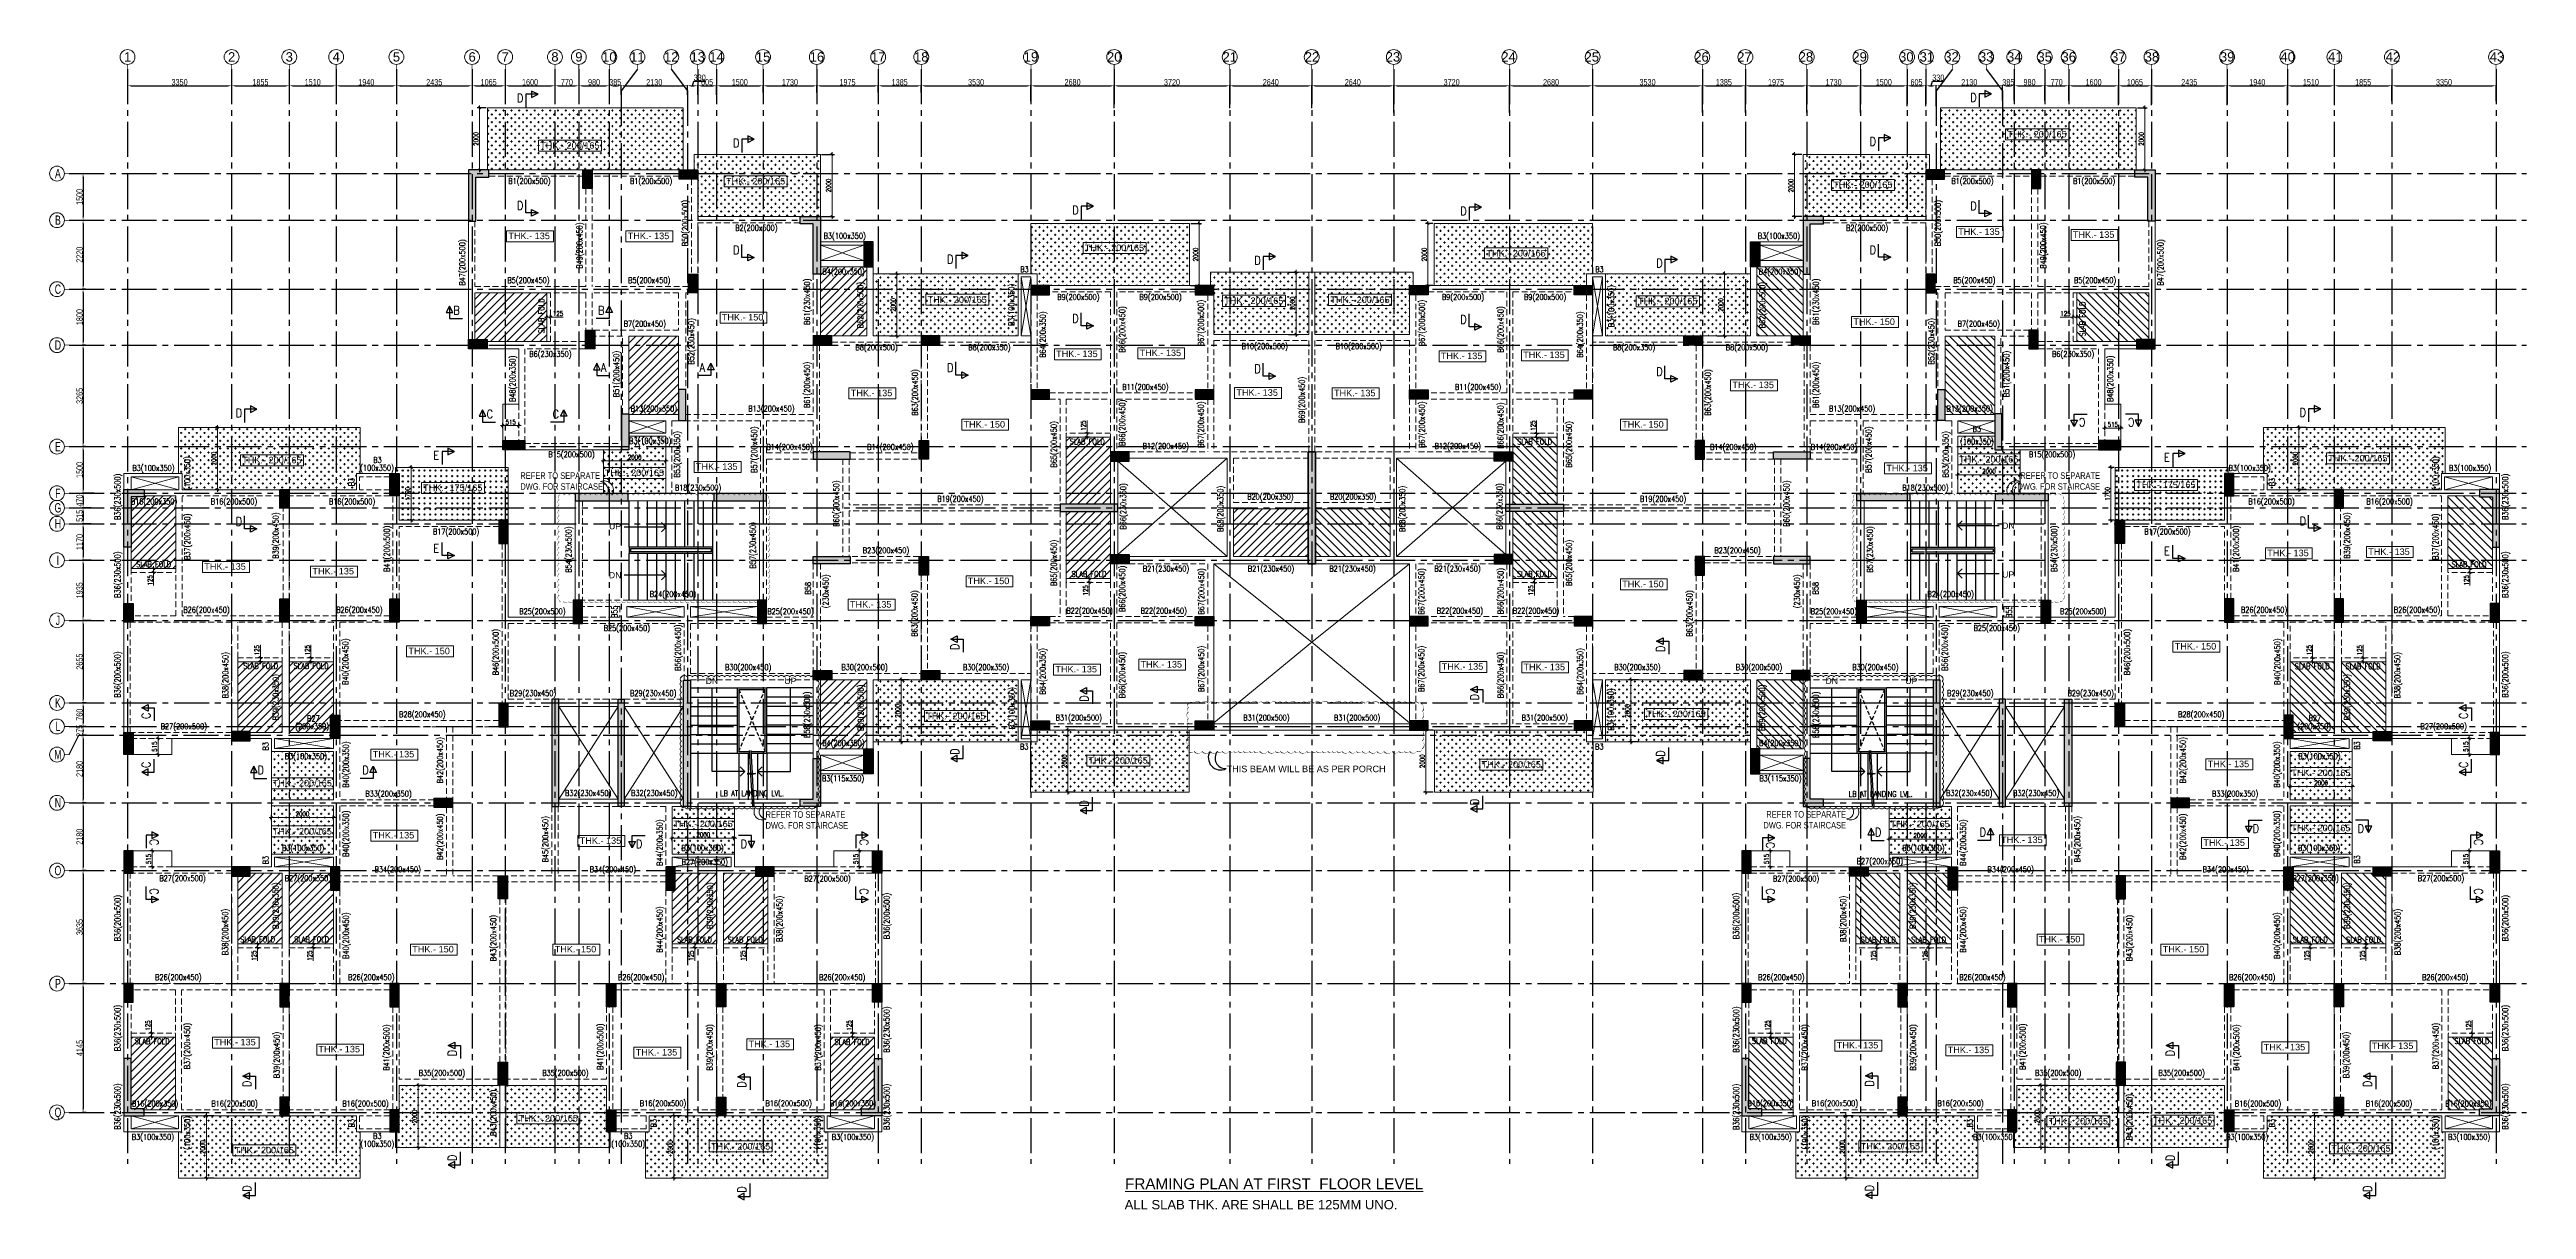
# Model space of a CAD drawing. Header units: millimetres. Extents: x 1255966 to 1543449, y 318653 to 465396.
# Drawn here: x 1363246 to 1442964, y 333085 to 370403 of the extents above; entities that cross this region are included whole.
import ezdxf
from ezdxf.enums import TextEntityAlignment as Align

# ---------------------------------------------------------------- set-up
doc = ezdxf.new("R2010")
doc.units = ezdxf.units.MM
doc.header["$LTSCALE"] = 500
doc.header["$MEASUREMENT"] = 0
doc.header["$PDMODE"] = 34
doc.linetypes.add('HIDDEN', pattern=[0.375, 0.25, -0.125])
doc.linetypes.add('Site$0$CENTER2', pattern=[1.125, 0.75, -0.125, 0.125, -0.125])
doc.layers.get('Defpoints').update_dxf_attribs({"lineweight": 0})
for name, color, linetype in [('3BEAM NO', 6, 'Continuous'), ('area -1', 10, 'Continuous'), ('CUTOUT', 8, 'HIDDEN'), ('GLASS', 5, 'Continuous'), ('GRID', 7, 'Continuous'), ('GRID DIM', 7, 'Continuous'), ('S-COLUMN-HATCH', 253, 'Continuous'), ('S-FRAMING PLAN', 4, 'Continuous'), ('sec', 31, 'Continuous'), ('T BEAM N', 3, 'Continuous'), ('TEXT-20', 3, 'Continuous'), ('TEXT-RM NAME', 6, 'Continuous'), ('TOWER AREA COLUMN.', 6, 'Continuous')]:
    doc.layers.add(name, color=color, linetype=linetype)
for name, color, linetype, lineweight in [('CALL', 1, 'Continuous', 18), ('CUT OUT', 1, 'Continuous', 13), ('dim-M', 1, 'Continuous', 15), ('GRID NO.', 7, 'Continuous', 20), ('HATCH', 1, 'Continuous', 5), ('REVISION', 1, 'Continuous', 5), ('TEXT 01', 3, 'Continuous', 15), ('TEXT2MM', 3, 'Continuous', 18), ('TOWER AREA BEAM..', 3, 'Continuous', 20), ('TOWER COL HATCH', 253, 'Continuous', 20)]:
    doc.layers.add(name, color=color, linetype=linetype, lineweight=lineweight)
doc.layers.add('RAILING', color=7, linetype='Continuous', true_color=0xadadad)
doc.layers.add('STAIR', color=7, linetype='Continuous', true_color=0x3f4f7f)
doc.styles.add('1.100', font='ARIALN.TTF')
doc.styles.add('2MM', font='romans.shx', dxfattribs={"width": 0.7})
doc.styles.add('3mm', font='arial.ttf')
doc.styles.add('ABHI', font='arial.ttf')
doc.styles.add('ARIAL', font='arial.ttf')
doc.styles.add('D50', font='arial.ttf', dxfattribs={"width": 0.8})
doc.styles.add('RT', font='romant.shx', dxfattribs={"height": 8})
doc.styles.add('S-T', font='romans.shx')
doc.dimstyles.new('INNER DIM', dxfattribs={"dimtxt": 200, "dimasz": 120, "dimexe": 25, "dimexo": 25, "dimgap": 12, "dimtad": 1, "dimdec": 0, "dimrnd": 5, "dimzin": 0, "dimdsep": 46, "dimtxsty": 'D50', "dimcen": 0.09, "dimdle": 25, "dimclrt": 6, "dimadec": 0, "dimazin": 0, "dimtfac": 1, "dimtdec": 0, "dimtofl": 0, "dimtmove": 1, "dimatfit": 3, "dimfxl": 75, "dimtolj": 1, "dimtzin": 0, "dimarcsym": 0})
doc.dimstyles.new('RAJESH', dxfattribs={"dimtxt": 200, "dimasz": 180, "dimexe": 100, "dimexo": 250, "dimgap": 50, "dimtad": 2, "dimdec": 0, "dimzin": 1, "dimdsep": 46, "dimtxsty": '2MM', "dimblk": 'OBLIQUE', "dimcen": 0, "dimdle": 100, "dimclrd": 1, "dimclre": 1, "dimclrt": 3, "dimadec": 0, "dimazin": 0, "dimtfac": 1, "dimtdec": 0, "dimtix": 1, "dimtmove": 2, "dimatfit": 3, "dimfxl": 1, "dimtolj": 1, "dimlwd": -1, "dimarcsym": 0})
pattern_1 = [(90, (-1381890.62, -304839.69), (-125, 125), [62.5, -187.5]), (180, (-1381859.37, -304808.44), (-125, -125), [62.5, -187.5])]
pattern_2 = [(45, (-1381890.62, -304839.69), (-132.582521, 132.582521), [])]

# ---------------------------------------------------------------- blocks, each defined once
blk = doc.blocks.new('A$Ca8bcdc7a')
at = {"layer": 'HATCH', "ltscale": 10}
h = blk.add_hatch(dxfattribs=at)
h.set_pattern_fill('CROSS', color=1, scale=500, angle=90)
h.set_pattern_definition(pattern_1)
h.paths.add_polyline_path([(1750, 11000), (-4550, 11000), (-4550, 9000), (-4510, 9000), (-1485, 9000), (-1185, 9000), (1465, 9000), (1750, 9000)])
h = blk.add_hatch(dxfattribs=at)
h.set_pattern_fill('CROSS', color=1, scale=500, angle=90)
h.set_pattern_definition(pattern_1)
h.paths.add_polyline_path([(5515, 7500), (6165, 7500), (6165, 9500), (2215, 9500), (2100, 9500), (2100, 9000), (2215, 9000), (2215, 7500)])
h = blk.add_hatch(dxfattribs=at)
h.set_pattern_fill('CROSS', color=1, scale=500, angle=90)
h.set_pattern_definition(pattern_1)
h.paths.add_polyline_path([(18045, 7280), (12940, 7280), (12940, 5660), (13140, 5660), (13140, 5280), (18045, 5280)])
h = blk.add_hatch(dxfattribs=at)
h.set_pattern_fill('ANSI31', color=1, scale=1500)
h.set_pattern_definition(pattern_2)
h.paths.add_polyline_path([(6165, 3660), (6685, 3660), (7660, 3660), (7660, 5885), (6165, 5885), (6165, 5650)])
h = blk.add_hatch(dxfattribs=at)
h.set_pattern_fill('CROSS', color=1, scale=500, angle=90)
h.set_pattern_definition(pattern_1)
h.paths.add_polyline_path([(12525, 5660), (7860, 5660), (7860, 3660), (9410, 3660), (10160, 3660), (12525, 3660)])
h = blk.add_hatch(dxfattribs=at)
h.set_pattern_fill('CROSS', color=1, scale=500, angle=90)
h.set_pattern_definition(pattern_1)
h.paths.add_polyline_path([(21880, 5711), (18715, 5710), (18715, 5280), (18830, 5280), (18830, 3710), (21830, 3710), (21880, 3711)])
h = blk.add_hatch(dxfattribs=at)
h.set_pattern_fill('ANSI31', color=1, scale=1500)
h.set_pattern_definition(pattern_2)
h.paths.add_polyline_path([(-4960, 5050), (-4960, 3550), (-4560, 3550), (-4560, 3480), (-2645, 3480), (-2645, 5050)])
h = blk.add_hatch(dxfattribs=at)
h.set_pattern_fill('ANSI31', color=1, scale=1500)
h.set_pattern_definition(pattern_2)
h.paths.add_polyline_path([(1600, 1135), (1600, 1935), (1600, 3650), (0, 3650), (0, 1135)])
h = blk.add_hatch(dxfattribs=at)
h.set_pattern_fill('CROSS', color=1, scale=500, angle=90)
h.set_pattern_definition(pattern_1)
h.paths.add_polyline_path([(-11230, -1285), (-10930, -1285), (-8765, -1285), (-8765, -770), (-8650, -770), (-8650, -389), (-8650, 715), (-14495, 715), (-14495, -770), (-14380, -770), (-14380, -1285)])
h = blk.add_hatch(dxfattribs=at)
h.set_pattern_fill('CROSS', color=1, scale=500, angle=90)
h.set_pattern_definition(pattern_1)
h.paths.add_polyline_path([(1185, 435), (0, 435), (0, 0), (-230, 0), (-815, 0), (-815, -1410), (-25, -1410), (1185, -1410)])
h = blk.add_hatch(dxfattribs=at)
h.set_pattern_fill('ANSI31', color=1, scale=1500)
h.set_pattern_definition(pattern_2)
h.paths.add_polyline_path([(15505, -1755), (15505, -370), (15505, -70), (15505, 405), (14080, 405), (14080, -1755)])
h = blk.add_hatch(dxfattribs=at)
h.set_pattern_fill('CROSS', color=1, scale=500, angle=45)
h.set_pattern_definition([(45, (-1381890.62, -304839.69), (0, 176.776695), [62.5, -187.5]), (135, (-1381846.42, -304839.69), (-176.776695, 1e-14), [62.5, -187.5])])
h.paths.add_polyline_path([(-4145, -2270), (-3880, -2270), (-3880, -570), (-7510, -570), (-7510, -770), (-7395, -770), (-7395, -1520), (-7395, -2270)])
h = blk.add_hatch(dxfattribs=at)
h.set_pattern_fill('ANSI31', color=1, scale=1500)
h.set_pattern_definition(pattern_2)
h.paths.add_polyline_path([(-14580, -3825), (-14580, -1485), (-15600, -1485), (-15600, -1515), (-16020, -1515), (-16020, -3135), (-16020, -3825)])
h = blk.add_hatch(dxfattribs=at)
h.set_pattern_fill('ANSI31', color=1, scale=1500)
h.set_pattern_definition(pattern_2)
h.paths.add_polyline_path([(14080, -4145), (15505, -4145), (15505, -3670), (15505, -3370), (15505, -1985), (14080, -1985)])
h = blk.add_hatch(dxfattribs=at)
h.set_pattern_fill('ANSI31', color=1, scale=1500)
h.set_pattern_definition(pattern_2)
h.paths.add_polyline_path([(21865, -3440), (21865, -1900), (19455, -1900), (19455, -3440)])
h = blk.add_hatch(dxfattribs=at)
h.set_pattern_fill('ANSI31', color=1, scale=1500)
h.set_pattern_definition(pattern_2)
h.paths.add_polyline_path([(-11160, -6820), (-12585, -6820), (-12585, -9065), (-12185, -9065), (-12185, -9095), (-11160, -9095)])
h = blk.add_hatch(dxfattribs=at)
h.set_pattern_fill('ANSI31', color=1, scale=1500)
h.set_pattern_definition(pattern_2)
h.paths.add_polyline_path([(-9505, -6820), (-10930, -6820), (-10930, -8545), (-10930, -9095), (-9505, -9095)])
h = blk.add_hatch(dxfattribs=at)
h.set_pattern_fill('ANSI31', color=1, scale=1500)
h.set_pattern_definition(pattern_2)
h.paths.add_polyline_path([(7660, -7400), (6685, -7400), (6165, -7400), (6167, -9625), (7660, -9625)])
h = blk.add_hatch(dxfattribs=at)
h.set_pattern_fill('CROSS', color=1, scale=500, angle=90)
h.set_pattern_definition(pattern_1)
h.paths.add_polyline_path([(12525, -7400), (10160, -7400), (9410, -7400), (7860, -7400), (7860, -9400), (12525, -9400)])
h = blk.add_hatch(dxfattribs=at)
h.set_pattern_fill('CROSS', color=1, scale=500, angle=90)
h.set_pattern_definition(pattern_1)
h.paths.add_polyline_path([(18030, -9020), (13140, -9020), (13140, -9400), (12925, -9400), (12925, -11020), (18030, -11020)])
h = blk.add_hatch(dxfattribs=at)
h.set_pattern_fill('CROSS', color=1, scale=500, angle=90)
h.set_pattern_definition(pattern_1)
h.paths.add_polyline_path([(-9505, -9710), (-11505, -9710), (-11505, -11260), (-9505, -11260)])
h = blk.add_hatch(dxfattribs=at)
h.set_pattern_fill('CROSS', color=1, scale=500, angle=90)
h.set_pattern_definition(pattern_1)
h.paths.add_polyline_path([(-9505, -11460), (-11505, -11460), (-11505, -13010), (-9505, -13010)])
h = blk.add_hatch(dxfattribs=at)
h.set_pattern_fill('CROSS', color=1, scale=500, angle=90)
h.set_pattern_definition(pattern_1)
h.paths.add_polyline_path([(3395, -11475), (1985, -11475), (1755, -11475), (1395, -11475), (1395, -13010), (3395, -13010)])
h = blk.add_hatch(dxfattribs=at)
h.set_pattern_fill('ANSI31', color=1, scale=1500)
h.set_pattern_definition(pattern_2)
h.paths.add_polyline_path([(-11160, -13625), (-12585, -13625), (-12585, -15900), (-11160, -15900)])
h = blk.add_hatch(dxfattribs=at)
h.set_pattern_fill('ANSI31', color=1, scale=1500)
h.set_pattern_definition(pattern_2)
h.paths.add_polyline_path([(-9505, -13625), (-10930, -13625), (-10930, -14175), (-10930, -15900), (-9505, -15900)])
h = blk.add_hatch(dxfattribs=at)
h.set_pattern_fill('ANSI31', color=1, scale=1500)
h.set_pattern_definition(pattern_2)
h.paths.add_polyline_path([(2820, -14175), (2820, -13625), (1425, -13625), (1395, -15900), (2820, -15900)])
h = blk.add_hatch(dxfattribs=at)
h.set_pattern_fill('ANSI31', color=1, scale=1500)
h.set_pattern_definition(pattern_2)
h.paths.add_polyline_path([(4475, -13625), (3050, -13625), (3050, -15900), (4475, -15900)])
h = blk.add_hatch(dxfattribs=at)
h.set_pattern_fill('ANSI31', color=1, scale=1500)
h.set_pattern_definition(pattern_2)
h.paths.add_polyline_path([(-16020, -21235), (-14595, -21235), (-14595, -18895), (-16020, -18895)])
h = blk.add_hatch(dxfattribs=at)
h.set_pattern_fill('ANSI31', color=1, scale=1500)
h.set_pattern_definition(pattern_2)
h.paths.add_polyline_path([(7910, -18895), (6485, -18895), (6485, -21235), (7910, -21235)])
h = blk.add_hatch(dxfattribs=at)
h.set_pattern_fill('CROSS', color=1, scale=500, angle=90)
h.set_pattern_definition(pattern_1)
h.paths.add_polyline_path([(-4155, -20450), (-4205, -20450), (-7395, -20450), (-7395, -21200), (-7395, -21950), (-7510, -21950), (-7510, -22450), (-4155, -22450)])
h = blk.add_hatch(dxfattribs=at)
h.set_pattern_fill('CROSS', color=1, scale=500, angle=90)
h.set_pattern_definition(pattern_1)
h.paths.add_polyline_path([(-715, -21235), (-715, -20450), (-3955, -20450), (-3955, -22450), (-600, -22450), (-600, -21950), (-715, -21950)])
h = blk.add_hatch(dxfattribs=at)
h.set_pattern_fill('CROSS', color=1, scale=500, angle=90)
h.set_pattern_definition(pattern_1)
h.paths.add_polyline_path([(-14395, -21435), (-14395, -21950), (-14495, -21950), (-14495, -23435), (-8650, -23435), (-8650, -21950), (-8765, -21950), (-8765, -21435), (-10930, -21435), (-11230, -21435)])
h = blk.add_hatch(dxfattribs=at)
h.set_pattern_fill('CROSS', color=1, scale=500, angle=90)
h.set_pattern_definition(pattern_1)
h.paths.add_polyline_path([(6400, -23435), (6400, -21950), (6285, -21950), (6285, -21435), (3120, -21435), (2820, -21435), (655, -21435), (655, -21950), (540, -21950), (540, -23435)])
at = {"layer": 'CUT OUT', "color": 1, "ltscale": 10}
for p, q in [((7560, 6585), (6165, 6085)), ((6165, 6585), (7560, 6085)), ((12625, 5560), (12940, 3660)), ((12940, 5560), (12625, 3660)), ((1185, 935), (0, 535)), ((0, 935), (1185, 535)), ((19255, -270), (15735, -3370)), ((15735, -370), (19255, -3440)), ((-16020, -1285), (-14480, -870)), ((-14480, -1285), (-16020, -870)), ((21980, -6195), (18830, -3670)), ((-65, -5390), (1785, -5040)), ((-65, -5040), (1785, -5390)), ((1985, -5390), (4135, -5040)), ((1985, -5040), (4135, -5390)), ((18830, -8790), (21980, -6195)), ((12940, -7400), (12625, -9300)), ((12625, -7400), (12940, -9300)), ((-2250, -11245), (-347, -8260)), ((-2250, -8260), (-347, -11245)), ((-147, -11245), (1755, -8260)), ((-147, -8260), (1755, -11245)), ((-11405, -9295), (-9505, -9610)), ((-9505, -9295), (-11405, -9610)), ((7560, -9825), (6165, -10325)), ((6165, -9825), (7560, -10325)), ((-9505, -13110), (-11405, -13425)), ((-11405, -13110), (-9505, -13425)), ((1395, -13425), (3295, -13110)), ((1395, -13110), (3295, -13425)), ((-16020, -21435), (-14495, -21850)), ((-14495, -21435), (-16020, -21850)), ((6385, -21435), (7910, -21850)), ((7910, -21435), (6385, -21850))]:
    blk.add_line(p, q, dxfattribs=at)
at = {"layer": 'S-FRAMING PLAN', "color": 3, "linetype": 'ByBlock', "lineweight": 20, "ltscale": 10}
for p, q in [((-1485, 9000), (-4510, 9000)), ((1615, 9000), (-1185, 9000)), ((2215, 8700), (2215, 7500)), ((-5160, 7350), (-5160, 3550)), ((2215, 7500), (5515, 7500)), ((7560, 6685), (6165, 6685)), ((7560, 6585), (6165, 6585)), ((7560, 6085), (6165, 6085)), ((7560, 5885), (6165, 5885)), ((6165, 5650), (6165, 3660)), ((7660, 5885), (7660, 3660)), ((7860, 5885), (7860, 3660)), ((12525, 5660), (12525, 3660)), ((12526, 5660), (13140, 5660)), ((21880, 5710), (21880, 3710)), ((-4960, 5050), (-4960, 3550)), ((-2645, 5050), (-4960, 5050)), ((-2645, 3480), (-2645, 5050)), ((12625, 5560), (12625, 3660)), ((12625, 5560), (12940, 5560)), ((12940, 5280), (12940, 5560)), ((12940, 4980), (12940, 3660)), ((13540, 5280), (18230, 5280)), ((18830, 4980), (18830, 3710)), ((-2645, 3480), (-4560, 3480)), ((-3545, 3250), (-4560, 3250)), ((-3545, 3250), (-3545, 1465)), ((0, 1150), (0, 3650)), ((1600, 3650), (0, 3650)), ((1600, 3650), (1600, 1935)), ((6535, 3660), (7660, 3660)), ((7860, 3660), (9410, 3660)), ((10010, 3660), (12525, 3660)), ((12625, 3660), (12940, 3660)), ((18830, 3710), (21880, 3710)), ((1600, 1135), (0, 1135)), ((1185, 935), (0, 935)), ((1185, 935), (1185, 535)), ((1600, 935), (1385, 935)), ((-3345, 0), (-230, 0)), ((0, 535), (1185, 535)), ((0, 435), (1185, 435)), ((1185, 435), (1185, -1410)), ((14080, 530), (14080, -1755)), ((15505, 405), (14080, 405)), ((15505, 405), (15505, -70)), ((-14380, -770), (-16250, -770)), ((-16250, -770), (-16250, -1285)), ((-14380, -1285), (-14380, -770)), ((-8765, -1285), (-8765, -770)), ((-7695, -770), (-8765, -770)), ((-8650, -770), (-8650, -389)), ((-3880, -570), (-7510, -570)), ((-7510, -770), (-7510, -570)), ((-3880, -570), (-3880, -2270)), ((-815, 0), (-815, -1410)), ((15505, -370), (15505, -1755)), ((15735, -370), (15735, -1755)), ((16105, -270), (19255, -270)), ((19255, -270), (19255, -3440)), ((-14480, -870), (-16020, -870)), ((-16020, -870), (-16020, -1285)), ((-14480, -1285), (-15600, -1285)), ((-14580, -1485), (-15600, -1485)), ((-14580, -3825), (-14580, -1485)), ((-14480, -1285), (-14480, -870)), ((-11230, -1285), (-14380, -1285)), ((-8765, -1285), (-10930, -1285)), ((-7395, -2270), (-7395, -1485)), ((-25, -1410), (1185, -1410)), ((-4180, -2270), (-7395, -2270)), ((-1725, -1640), (-1725, -4840)), ((-25, -1640), (2735, -1640)), ((4205, -1640), (4205, -4840)), ((14080, -1985), (14080, -4270)), ((15505, -1985), (15505, -3370)), ((15735, -1985), (15735, -3370)), ((19455, -1900), (21865, -1900)), ((19455, -1900), (19455, -3440)), ((-16250, -3135), (-16250, -4945)), ((-16020, -3135), (-16020, -3825)), ((-3880, -3020), (-3880, -5390)), ((-16020, -3825), (-14580, -3825)), ((15505, -3670), (15505, -4270)), ((16105, -3440), (19255, -3440)), ((18830, -3670), (18830, -5370)), ((18830, -3670), (21865, -3670)), ((19455, -3440), (21865, -3440)), ((15505, -4145), (14080, -4145)), ((-16250, -5545), (-16250, -9095)), ((-3880, -5390), (-1795, -5390)), ((-65, -5040), (-65, -5390)), ((1785, -5040), (-65, -5040)), ((-65, -5390), (1785, -5390)), ((4135, -4840), (5, -4840)), ((1785, -5390), (1785, -5040)), ((4135, -5040), (1985, -5040)), ((1985, -5390), (1985, -5040)), ((1985, -5390), (4135, -5390)), ((18830, -5670), (18830, -8720)), ((-12585, -9065), (-12585, -6695)), ((-12585, -6820), (-11160, -6820)), ((-11160, -6820), (-11160, -9095)), ((-10930, -6820), (-10930, -9095)), ((-10930, -6820), (-9505, -6820)), ((-9505, -8545), (-9505, -6695)), ((5935, -7400), (5935, -9940)), ((6165, -7400), (6165, -9625)), ((6535, -7400), (7660, -7400)), ((7660, -7400), (7660, -9625)), ((7860, -7400), (7860, -9625)), ((7860, -7400), (9410, -7400)), ((10010, -7400), (12525, -7400)), ((12525, -7400), (12525, -9400)), ((12625, -7400), (12625, -9300)), ((12625, -7400), (12940, -7400)), ((12940, -7400), (12940, -8720)), ((-2250, -8260), (-347, -8260)), ((-147, -8260), (1755, -8260)), ((-12785, -9295), (-14705, -9295)), ((-11160, -9095), (-12185, -9095)), ((-11505, -9295), (-12185, -9295)), ((-11505, -9295), (-11505, -9710)), ((-11405, -9295), (-11405, -9610)), ((-9605, -9295), (-11405, -9295)), ((-9605, -9095), (-10930, -9095)), ((-9505, -9295), (-9505, -9610)), ((7860, -9400), (12525, -9400)), ((12525, -9400), (13140, -9400)), ((12625, -9300), (12940, -9300)), ((12940, -9300), (12940, -9020)), ((13540, -9020), (18230, -9020)), ((18830, -8820), (21980, -8820)), ((18830, -9020), (21980, -9020)), ((-11505, -9710), (-11505, -13425)), ((-11505, -9710), (-9505, -9710)), ((-11405, -9610), (-9505, -9610)), ((-9505, -9710), (-9505, -11260)), ((6165, -9625), (7560, -9625)), ((6165, -9825), (7560, -9825)), ((7560, -10325), (6165, -10325)), ((7560, -10425), (6165, -10425)), ((-9505, -11260), (-11505, -11260)), ((-9505, -11460), (-11505, -11460)), ((-9505, -11460), (-9505, -13010)), ((-347, -11245), (-2250, -11245)), ((1755, -11245), (-147, -11245)), ((1395, -11475), (1395, -13010)), ((1755, -11475), (1395, -11475)), ((3395, -11475), (3395, -13425)), ((-12785, -13425), (-14705, -13425)), ((-11505, -13425), (-12182, -13425)), ((-11505, -13010), (-9505, -13010)), ((-11405, -13110), (-9505, -13110)), ((-11405, -13425), (-11405, -13110)), ((-9605, -13425), (-11405, -13425)), ((-9505, -13110), (-9505, -13425)), ((1395, -13010), (3395, -13010)), ((1395, -13110), (3295, -13110)), ((1395, -13110), (1395, -13425)), ((3295, -13425), (1425, -13425)), ((3295, -13110), (3295, -13425)), ((4073, -13425), (3395, -13425)), ((6595, -13425), (4675, -13425)), ((-16250, -17175), (-16250, -13625)), ((-12585, -13725), (-12585, -16025)), ((-11160, -13625), (-12182, -13625)), ((-11160, -15900), (-11160, -13625)), ((-10930, -15900), (-10930, -13625)), ((-9605, -13625), (-10930, -13625)), ((-9505, -14175), (-9505, -16025)), ((1395, -14175), (1395, -16025)), ((2820, -13625), (1495, -13625)), ((2820, -13625), (2820, -16025)), ((3050, -13625), (3050, -16025)), ((4073, -13625), (3050, -13625)), ((4475, -13725), (4475, -16025)), ((8140, -13625), (8140, -17175)), ((-12585, -15900), (-11160, -15900)), ((-10930, -15900), (-9505, -15900)), ((1395, -15900), (2820, -15900)), ((3050, -15900), (4475, -15900)), ((-16250, -19585), (-16250, -17775)), ((8140, -17775), (8140, -19585)), ((-16020, -18895), (-14595, -18895)), ((-16020, -19585), (-16020, -18895)), ((-14595, -18895), (-14595, -21235)), ((7910, -18895), (6485, -18895)), ((6485, -18895), (6485, -21435)), ((7910, -18895), (7910, -19585)), ((-4205, -20450), (-7395, -20450)), ((-7395, -20450), (-7395, -21235)), ((-4155, -22450), (-4155, -20450)), ((-3955, -22450), (-3955, -20450)), ((-715, -20450), (-3905, -20450)), ((-715, -20450), (-715, -21235)), ((-16250, -21950), (-16250, -21435)), ((-16020, -21850), (-16020, -21435)), ((-14595, -21235), (-15600, -21235)), ((-14495, -21435), (-15600, -21435)), ((-14495, -21435), (-14495, -21850)), ((-14395, -21435), (-14395, -21950)), ((-11230, -21435), (-14395, -21435)), ((-8765, -21435), (-10930, -21435)), ((-8765, -21435), (-8765, -21950)), ((655, -21435), (655, -21950)), ((2820, -21435), (655, -21435)), ((6285, -21435), (3120, -21435)), ((6285, -21435), (6285, -21950)), ((6385, -21435), (6385, -21850)), ((7490, -21435), (6385, -21435)), ((7490, -21235), (6485, -21235)), ((7910, -21435), (7910, -21850)), ((8140, -21435), (8140, -21950)), ((-14395, -21950), (-16250, -21950)), ((-14495, -21850), (-16020, -21850)), ((-7695, -21950), (-8765, -21950)), ((655, -21950), (-415, -21950)), ((8140, -21950), (6285, -21950)), ((7910, -21850), (6385, -21850))]:
    blk.add_line(p, q, dxfattribs=at)
at = {"layer": 'S-FRAMING PLAN', "color": 1, "linetype": 'ByBlock', "lineweight": 20, "ltscale": 10}
for p, q in [((5515, -11245), (1985, -11245)), ((5515, -11475), (1985, -11475))]:
    blk.add_line(p, q, dxfattribs=at)
at = {"layer": 'S-FRAMING PLAN', "color": 3, "linetype": 'ByBlock', "lineweight": 20, "ltscale": 10}
for points in [[(1750, 9000), (1750, 11000), (-4550, 11000), (-4550, 9000)], [(2100, 9000), (2100, 9500), (6165, 9500), (6165, 7500)], [(18045, 5280), (18045, 7280), (12940, 7280), (12940, 5660)], [(7860, 5660), (12525, 5660)], [(13140, 5660), (13140, 5280)], [(21980, 5710), (18715, 5710), (18715, 5280)], [(-4060, 300), (-4060, 1465), (-3545, 1465)], [(-8650, -417), (-8650, 715), (-14495, 715), (-14495, -770)], [(-15950, -9810), (-14705, -9810), (-14705, -9295)], [(18030, -9020), (18030, -11020), (12925, -11020), (12925, -9400)], [(13140, -9400), (13140, -9020)], [(-15950, -12910), (-14705, -12910), (-14705, -13425)], [(7840, -12910), (6595, -12910), (6595, -13425)], [(-8650, -21950), (-8650, -23435), (-14495, -23435), (-14495, -21950)], [(-7510, -21950), (-7510, -22450), (-600, -22450), (-600, -21950)], [(540, -21950), (540, -23435), (6400, -23435), (6400, -21950)]]:
    blk.add_lwpolyline(points, dxfattribs=at)
at = {"layer": 'TOWER AREA BEAM..', "color": 3, "linetype": 'HIDDEN', "ltscale": 1.5}
for p, q in [((-1485, 8800), (-4510, 8800)), ((1615, 8800), (-1185, 8800)), ((-1385, 8400), (-1385, 5250)), ((-1185, 8400), (-1185, 5250)), ((2015, 8700), (2015, 5650)), ((-4960, 7350), (-4960, 5250)), ((2215, 7300), (5515, 7300)), ((2215, 7300), (2215, 5650)), ((5935, 5650), (5935, 3660)), ((-1385, 5250), (-4960, 5250)), ((-1385, 5050), (-2645, 5050)), ((-2520, 3480), (-2520, 5050)), ((-1385, 5050), (-1385, 3850)), ((1915, 5250), (-1185, 5250)), ((-1185, 5050), (-1185, 3850)), ((1600, 5050), (-1185, 5050)), ((1600, 5050), (1600, 3850)), ((1915, 5050), (1830, 5050)), ((1830, 5050), (1830, 1935)), ((13140, 4980), (13140, 1930)), ((15505, 5080), (13540, 5080)), ((15505, 5080), (15505, 1830)), ((18230, 5080), (15705, 5080)), ((15705, 5080), (15705, 1830)), ((18630, 4980), (18630, 1930)), ((-1400, 3250), (-3345, 3250)), ((-3345, 3250), (-3345, 300)), ((-1400, 3480), (-2645, 3480)), ((1600, 3850), (-1100, 3850)), ((-200, 3650), (-1100, 3650)), ((-200, 1150), (-200, 3650)), ((5935, 3360), (5935, 1135)), ((6135, 3360), (6135, -70)), ((6535, 3460), (9410, 3460)), ((9410, 3360), (9410, 300)), ((9610, 3360), (9610, 300)), ((10010, 3460), (12940, 3460)), ((12940, 3460), (12940, 1930)), ((18830, 3510), (21880, 3510)), ((18830, 3510), (18830, 1930)), ((21880, 3510), (21880, -70)), ((13540, 1830), (15505, 1830)), ((13540, 1630), (13880, 1630)), ((13880, 1630), (13880, -1755)), ((14080, 1630), (14080, 530)), ((14080, 1630), (15505, 1630)), ((15505, 1630), (15505, 405)), ((15705, 1830), (18230, 1830)), ((15705, 1630), (15705, -70)), ((15705, 1630), (18230, 1630)), ((18630, 1630), (18630, -70)), ((18830, 1630), (18830, -70)), ((-3545, 1465), (-3545, 300)), ((1385, 935), (1385, -1410)), ((5935, 1135), (1830, 1135)), ((4235, 935), (1830, 935)), ((4235, 935), (4235, -1410)), ((5935, 935), (4435, 935)), ((4435, 935), (4435, -100)), ((5935, 935), (5935, -70)), ((-3345, 200), (-230, 200)), ((15505, 530), (14080, 530)), ((4435, -100), (5935, -100)), ((4435, -300), (4435, -1410)), ((4435, -300), (5935, -300)), ((6889, -300), (6889, -3440)), ((7089, -300), (7089, -1770)), ((7119, -100), (9340, -100)), ((7119, -300), (9340, -300)), ((16105, -70), (18630, -70)), ((18830, -70), (21865, -70)), ((19455, -270), (19455, -1700)), ((19455, -270), (21865, -270)), ((-11230, -1485), (-14380, -1485)), ((-14380, -5345), (-14380, -1485)), ((-7695, -1485), (-10930, -1485)), ((-8665, -1285), (-8665, -870)), ((-7695, -870), (-8665, -870)), ((-7695, -1285), (-8665, -1285)), ((-7595, -4795), (-7595, -1485)), ((1385, -1410), (2735, -1410)), ((-11130, -4795), (-11130, -1885)), ((-10930, -4795), (-10930, -1885)), ((-1495, -1640), (-1495, -4840)), ((4435, -1640), (4435, -4840)), ((13880, -1770), (7089, -1770)), ((13880, -1970), (7089, -1970)), ((7089, -1970), (7089, -3440)), ((13880, -1985), (13880, -5370)), ((19455, -1700), (21865, -1700)), ((-7395, -4795), (-7395, -2470)), ((-4180, -2470), (-7395, -2470)), ((-4080, -3020), (-4080, -8165)), ((-16020, -3825), (-16020, -4945)), ((-16020, -3950), (-14580, -3950)), ((-14580, -5345), (-14580, -3825)), ((5935, -3670), (5935, -5390)), ((6165, -3670), (6165, -7100)), ((9340, -3440), (7119, -3440)), ((9340, -3640), (7119, -3640)), ((15705, -3670), (15705, -5370)), ((16105, -3670), (18630, -3670)), ((18630, -3670), (18630, -5370)), ((9410, -4040), (9410, -7100)), ((9610, -4040), (9610, -7100)), ((15505, -4270), (14080, -4270)), ((14080, -4270), (14080, -5370)), ((15505, -4270), (15505, -5370)), ((-16050, -5545), (-16050, -9095)), ((-14580, -5345), (-15950, -5345)), ((-12785, -5545), (-15950, -5545)), ((-11230, -5345), (-14380, -5345)), ((-12785, -9065), (-12785, -5545)), ((-11230, -5545), (-12585, -5545)), ((-12585, -6695), (-12585, -5545)), ((-11160, -5545), (-11160, -6820)), ((-7695, -5345), (-10930, -5345)), ((-9505, -5545), (-10930, -5545)), ((-10930, -5545), (-10930, -6820)), ((-9505, -6695), (-9505, -5545)), ((-9305, -8545), (-9305, -5545)), ((-7695, -5545), (-9305, -5545)), ((5, -4840), (-1495, -4840)), ((-295, -5040), (-1495, -5040)), ((-1495, -5390), (-295, -5390)), ((-295, -5040), (-295, -5390)), ((4435, -5390), (5935, -5390)), ((13540, -5370), (13880, -5370)), ((13540, -5570), (15505, -5570)), ((14080, -5370), (15505, -5370)), ((15505, -5570), (15505, -8820)), ((15705, -5370), (18230, -5370)), ((15705, -5570), (15705, -8820)), ((15705, -5570), (18230, -5570)), ((-3880, -5590), (-1795, -5590)), ((-3880, -5590), (-3880, -8030)), ((-1495, -5590), (1785, -5590)), ((1785, -7410), (1785, -5590)), ((1985, -5590), (4135, -5590)), ((1985, -7200), (1985, -5590)), ((4435, -5590), (5935, -5590)), ((5935, -5590), (5935, -7100)), ((12940, -5670), (12940, -7200)), ((13140, -5670), (13140, -8720)), ((18630, -5670), (18630, -8720)), ((-12585, -6695), (-11160, -6695)), ((-10930, -6695), (-9505, -6695)), ((1985, -7200), (5935, -7200)), ((1985, -7400), (5935, -7400)), ((1985, -7410), (1985, -7400)), ((6535, -7200), (9410, -7200)), ((10010, -7200), (12940, -7200)), ((-4180, -8715), (-9305, -8715)), ((-3880, -8030), (-2480, -8030)), ((-3880, -8260), (-2480, -8260)), ((-2250, -8030), (-347, -8030)), ((-147, -8030), (1755, -8030)), ((-12785, -9095), (-15950, -9095)), ((-14705, -9295), (-15950, -9295)), ((-5870, -8915), (-9305, -8915)), ((-9305, -9295), (-9305, -11260)), ((-5870, -8915), (-5870, -11210)), ((-4180, -8915), (-5670, -8915)), ((-5670, -8915), (-5670, -11210)), ((13540, -8820), (15505, -8820)), ((15705, -8820), (18230, -8820)), ((6165, -9825), (6165, -9940)), ((-6270, -11260), (-9305, -11260)), ((-9305, -11460), (-9305, -13425)), ((-6270, -11460), (-9305, -11460)), ((-5870, -11510), (-5870, -13705)), ((-5670, -11510), (-5670, -13705)), ((-2480, -11475), (-2480, -13705)), ((-2280, -11475), (-2280, -13705)), ((-347, -11475), (-2250, -11475)), ((1195, -11475), (-147, -11475)), ((1195, -11475), (1195, -13425)), ((-14705, -13425), (-15950, -13425)), ((7840, -13425), (6595, -13425)), ((-16050, -17175), (-16050, -13625)), ((-12785, -13625), (-15950, -13625)), ((-12785, -13725), (-12785, -17175)), ((-5870, -13705), (-9305, -13705)), ((-4205, -13905), (-9305, -13905)), ((-9305, -14175), (-9305, -17175)), ((-4205, -13705), (-5670, -13705)), ((-2480, -13705), (-3905, -13705)), ((1195, -13905), (-3905, -13905)), ((1195, -13705), (-2280, -13705)), ((1195, -14175), (1195, -17175)), ((7840, -13625), (4675, -13625)), ((4675, -13725), (4675, -17175)), ((7940, -13625), (7940, -17175)), ((-4155, -19700), (-4155, -14455)), ((-3955, -19700), (-3955, -14455)), ((-11160, -17175), (-11160, -15900)), ((-10930, -17175), (-10930, -15900)), ((-12585, -16025), (-11160, -16025)), ((-12585, -16025), (-12585, -17175)), ((-10930, -16025), (-9505, -16025)), ((-9505, -16025), (-9505, -17175)), ((1395, -16025), (2820, -16025)), ((1395, -16025), (1395, -17175)), ((2820, -16025), (2820, -17175)), ((3050, -16025), (4475, -16025)), ((3050, -16025), (3050, -17175)), ((4475, -16025), (4475, -17175)), ((-12785, -17175), (-15950, -17175)), ((-14595, -17375), (-15950, -17375)), ((-14595, -17375), (-14595, -18895)), ((-14395, -17375), (-14395, -21235)), ((-11230, -17375), (-14395, -17375)), ((-11230, -17175), (-12585, -17175)), ((-9505, -17175), (-10930, -17175)), ((-7695, -17375), (-10930, -17375)), ((-7695, -17175), (-9305, -17175)), ((1195, -17175), (-415, -17175)), ((2820, -17375), (-415, -17375)), ((2820, -17175), (1395, -17175)), ((4475, -17175), (3120, -17175)), ((6285, -17375), (3120, -17375)), ((7840, -17175), (4675, -17175)), ((6285, -17375), (6285, -21235)), ((6485, -17375), (6485, -18895)), ((7840, -17375), (6485, -17375)), ((-16020, -18895), (-16020, -17775)), ((-11130, -17925), (-11130, -20835)), ((-10930, -17925), (-10930, -20835)), ((-7595, -17925), (-7595, -21235)), ((-7395, -17925), (-7395, -20250)), ((-715, -17925), (-715, -20250)), ((-515, -17925), (-515, -21235)), ((2820, -17925), (2820, -20835)), ((3020, -17925), (3020, -20835)), ((7910, -17775), (7910, -18895)), ((-16020, -18770), (-14595, -18770)), ((7910, -18770), (6485, -18770)), ((-4205, -20250), (-7395, -20250)), ((-715, -20250), (-3905, -20250)), ((-11230, -21235), (-14395, -21235)), ((-7695, -21235), (-10930, -21235)), ((-8665, -21435), (-8665, -21850)), ((-7695, -21435), (-8665, -21435)), ((2820, -21235), (-415, -21235)), ((555, -21435), (-415, -21435)), ((555, -21435), (555, -21850)), ((6285, -21235), (3120, -21235)), ((-7695, -21850), (-8665, -21850)), ((555, -21850), (-415, -21850))]:
    blk.add_line(p, q, dxfattribs=at)
blk = doc.blocks.new('_Open90')
at = {"color": 0, "linetype": 'ByBlock', "lineweight": -2}
for p, q in [((0, 0), (-1, 0)), ((-0.5, 0.5), (0, 0)), ((0, 0), (-0.5, -0.5))]:
    blk.add_line(p, q, dxfattribs=at)
blk = doc.blocks.new('GRID MARK')
at = {"layer": 'GRID NO.', "const_width": 50}
blk.add_lwpolyline([(0, -541), (0, -891)], dxfattribs=at)
at = {"layer": 'GRID NO.'}
blk.add_circle((0, 0), 541, dxfattribs=at)
at = {"layer": 'GRID NO.', "style": 'D50', "width": 0.8}
blk.add_attdef('Y1', text='', height=500, dxfattribs=at).set_placement((-33, -267), align=Align.CENTER)
blk = doc.blocks.new('*D11')
at = {"layer": 'Defpoints', "color": 0, "linetype": 'Continuous', "transparency": 16777216}
for p in [(1365756, 258449), (1369106, 258449), (1369106, 258393)]:
    blk.add_point(p, dxfattribs=at)
at = {"layer": 'GRID DIM', "color": 0, "linetype": 'Continuous', "lineweight": -2, "transparency": 16777216}
for p, q in [((1365756, 258424), (1365756, 258368)), ((1369106, 258424), (1369106, 258368))]:
    blk.add_line(p, q, dxfattribs=at)
at = {"layer": 'GRID DIM', "linetype": 'Continuous', "lineweight": -2, "transparency": 16777216}
blk.add_line((1365876, 258393), (1368986, 258393), dxfattribs=at)
at = {"layer": 'GRID DIM', "linetype": 'Continuous', "transparency": 16777216}
for points in [[(1365876, 258413), (1365876, 258373), (1365756, 258393)], [(1368986, 258413), (1368986, 258373), (1369106, 258393)]]:
    blk.add_solid(points, dxfattribs=at)
at = {"layer": 'GRID DIM', "linetype": 'Continuous', "transparency": 16777216, "insert": (1367431, 258507), "char_height": 200, "attachment_point": 5, "style": 'D50'}
blk.add_mtext('\\A1;3350', dxfattribs=at)
blk = doc.blocks.new('*D12')
at = {"layer": 'Defpoints', "color": 0, "linetype": 'Continuous', "transparency": 16777216}
for p in [(1369106, 258449), (1370961, 258711), (1370961, 258393)]:
    blk.add_point(p, dxfattribs=at)
at = {"layer": 'GRID DIM', "color": 0, "linetype": 'Continuous', "lineweight": -2, "transparency": 16777216}
for p, q in [((1369106, 258424), (1369106, 258368)), ((1370961, 258686), (1370961, 258368))]:
    blk.add_line(p, q, dxfattribs=at)
at = {"layer": 'GRID DIM', "linetype": 'Continuous', "lineweight": -2, "transparency": 16777216}
blk.add_line((1369226, 258393), (1370841, 258393), dxfattribs=at)
at = {"layer": 'GRID DIM', "linetype": 'Continuous', "transparency": 16777216}
for points in [[(1369226, 258413), (1369226, 258373), (1369106, 258393)], [(1370841, 258413), (1370841, 258373), (1370961, 258393)]]:
    blk.add_solid(points, dxfattribs=at)
at = {"layer": 'GRID DIM', "linetype": 'Continuous', "transparency": 16777216, "insert": (1370033, 258507), "char_height": 200, "attachment_point": 5, "style": 'D50'}
blk.add_mtext('\\A1;1855', dxfattribs=at)
blk = doc.blocks.new('*D13')
at = {"layer": 'Defpoints', "color": 0, "linetype": 'Continuous', "transparency": 16777216}
for p in [(1370961, 258711), (1372471, 258711), (1372471, 258393)]:
    blk.add_point(p, dxfattribs=at)
at = {"layer": 'GRID DIM', "color": 0, "linetype": 'Continuous', "lineweight": -2, "transparency": 16777216}
for p, q in [((1370961, 258686), (1370961, 258368)), ((1372471, 258686), (1372471, 258368))]:
    blk.add_line(p, q, dxfattribs=at)
at = {"layer": 'GRID DIM', "linetype": 'Continuous', "lineweight": -2, "transparency": 16777216}
blk.add_line((1371081, 258393), (1372351, 258393), dxfattribs=at)
at = {"layer": 'GRID DIM', "linetype": 'Continuous', "transparency": 16777216}
for points in [[(1371081, 258413), (1371081, 258373), (1370961, 258393)], [(1372351, 258413), (1372351, 258373), (1372471, 258393)]]:
    blk.add_solid(points, dxfattribs=at)
at = {"layer": 'GRID DIM', "linetype": 'Continuous', "transparency": 16777216, "insert": (1371716, 258507), "char_height": 200, "attachment_point": 5, "style": 'D50'}
blk.add_mtext('\\A1;1510', dxfattribs=at)
blk = doc.blocks.new('*D14')
at = {"layer": 'Defpoints', "color": 0, "linetype": 'Continuous', "transparency": 16777216}
for p in [(1372471, 258711), (1374411, 258711), (1374411, 258393)]:
    blk.add_point(p, dxfattribs=at)
at = {"layer": 'GRID DIM', "color": 0, "linetype": 'Continuous', "lineweight": -2, "transparency": 16777216}
for p, q in [((1372471, 258686), (1372471, 258368)), ((1374411, 258686), (1374411, 258368))]:
    blk.add_line(p, q, dxfattribs=at)
at = {"layer": 'GRID DIM', "linetype": 'Continuous', "lineweight": -2, "transparency": 16777216}
blk.add_line((1372591, 258393), (1374291, 258393), dxfattribs=at)
at = {"layer": 'GRID DIM', "linetype": 'Continuous', "transparency": 16777216}
for points in [[(1372591, 258413), (1372591, 258373), (1372471, 258393)], [(1374291, 258413), (1374291, 258373), (1374411, 258393)]]:
    blk.add_solid(points, dxfattribs=at)
at = {"layer": 'GRID DIM', "linetype": 'Continuous', "transparency": 16777216, "insert": (1373441, 258507), "char_height": 200, "attachment_point": 5, "style": 'D50'}
blk.add_mtext('\\A1;1940', dxfattribs=at)
blk = doc.blocks.new('*D15')
at = {"layer": 'Defpoints', "color": 0, "linetype": 'Continuous', "transparency": 16777216}
for p in [(1374411, 258711), (1376846, 258711), (1376846, 258393)]:
    blk.add_point(p, dxfattribs=at)
at = {"layer": 'GRID DIM', "color": 0, "linetype": 'Continuous', "lineweight": -2, "transparency": 16777216}
for p, q in [((1374411, 258686), (1374411, 258368)), ((1376846, 258686), (1376846, 258368))]:
    blk.add_line(p, q, dxfattribs=at)
at = {"layer": 'GRID DIM', "linetype": 'Continuous', "lineweight": -2, "transparency": 16777216}
blk.add_line((1374531, 258393), (1376726, 258393), dxfattribs=at)
at = {"layer": 'GRID DIM', "linetype": 'Continuous', "transparency": 16777216}
for points in [[(1374531, 258413), (1374531, 258373), (1374411, 258393)], [(1376726, 258413), (1376726, 258373), (1376846, 258393)]]:
    blk.add_solid(points, dxfattribs=at)
at = {"layer": 'GRID DIM', "linetype": 'Continuous', "transparency": 16777216, "insert": (1375628, 258507), "char_height": 200, "attachment_point": 5, "style": 'D50'}
blk.add_mtext('\\A1;2435', dxfattribs=at)
blk = doc.blocks.new('*D16')
at = {"layer": 'Defpoints', "color": 0, "linetype": 'Continuous', "transparency": 16777216}
for p in [(1376846, 258711), (1377911, 258711), (1377911, 258393)]:
    blk.add_point(p, dxfattribs=at)
at = {"layer": 'GRID DIM', "color": 0, "linetype": 'Continuous', "lineweight": -2, "transparency": 16777216}
for p, q in [((1376846, 258686), (1376846, 258368)), ((1377911, 258686), (1377911, 258368))]:
    blk.add_line(p, q, dxfattribs=at)
at = {"layer": 'GRID DIM', "linetype": 'Continuous', "lineweight": -2, "transparency": 16777216}
blk.add_line((1376966, 258393), (1377791, 258393), dxfattribs=at)
at = {"layer": 'GRID DIM', "linetype": 'Continuous', "transparency": 16777216}
for points in [[(1376966, 258413), (1376966, 258373), (1376846, 258393)], [(1377791, 258413), (1377791, 258373), (1377911, 258393)]]:
    blk.add_solid(points, dxfattribs=at)
at = {"layer": 'GRID DIM', "linetype": 'Continuous', "transparency": 16777216, "insert": (1377378, 258507), "char_height": 200, "attachment_point": 5, "style": 'D50'}
blk.add_mtext('\\A1;1065', dxfattribs=at)
blk = doc.blocks.new('*D17')
at = {"layer": 'Defpoints', "color": 0, "linetype": 'Continuous', "transparency": 16777216}
for p in [(1377911, 258711), (1379511, 258634), (1379511, 258393)]:
    blk.add_point(p, dxfattribs=at)
at = {"layer": 'GRID DIM', "color": 0, "linetype": 'Continuous', "lineweight": -2, "transparency": 16777216}
for p, q in [((1377911, 258686), (1377911, 258368)), ((1379511, 258609), (1379511, 258368))]:
    blk.add_line(p, q, dxfattribs=at)
at = {"layer": 'GRID DIM', "linetype": 'Continuous', "lineweight": -2, "transparency": 16777216}
blk.add_line((1378031, 258393), (1379391, 258393), dxfattribs=at)
at = {"layer": 'GRID DIM', "linetype": 'Continuous', "transparency": 16777216}
for points in [[(1378031, 258413), (1378031, 258373), (1377911, 258393)], [(1379391, 258413), (1379391, 258373), (1379511, 258393)]]:
    blk.add_solid(points, dxfattribs=at)
at = {"layer": 'GRID DIM', "linetype": 'Continuous', "transparency": 16777216, "insert": (1378711, 258507), "char_height": 200, "attachment_point": 5, "style": 'D50'}
blk.add_mtext('\\A1;1600', dxfattribs=at)
blk = doc.blocks.new('*D18')
at = {"layer": 'Defpoints', "color": 0, "linetype": 'Continuous', "transparency": 16777216}
for p in [(1379511, 258634), (1380281, 258634), (1380281, 258393)]:
    blk.add_point(p, dxfattribs=at)
at = {"layer": 'GRID DIM', "color": 0, "linetype": 'Continuous', "lineweight": -2, "transparency": 16777216}
for p, q in [((1379511, 258609), (1379511, 258368)), ((1380281, 258609), (1380281, 258368))]:
    blk.add_line(p, q, dxfattribs=at)
at = {"layer": 'GRID DIM', "linetype": 'Continuous', "lineweight": -2, "transparency": 16777216}
blk.add_line((1379631, 258393), (1380161, 258393), dxfattribs=at)
at = {"layer": 'GRID DIM', "linetype": 'Continuous', "transparency": 16777216}
for points in [[(1379631, 258413), (1379631, 258373), (1379511, 258393)], [(1380161, 258413), (1380161, 258373), (1380281, 258393)]]:
    blk.add_solid(points, dxfattribs=at)
at = {"layer": 'GRID DIM', "linetype": 'Continuous', "transparency": 16777216, "insert": (1379896, 258507), "char_height": 200, "attachment_point": 5, "style": 'D50'}
blk.add_mtext('\\A1;770', dxfattribs=at)
blk = doc.blocks.new('*D19')
at = {"layer": 'Defpoints', "color": 0, "linetype": 'Continuous', "transparency": 16777216}
for p in [(1380281, 258634), (1381261, 258717), (1381261, 258393)]:
    blk.add_point(p, dxfattribs=at)
at = {"layer": 'GRID DIM', "color": 0, "linetype": 'Continuous', "lineweight": -2, "transparency": 16777216}
for p, q in [((1380281, 258609), (1380281, 258368)), ((1381261, 258692), (1381261, 258368))]:
    blk.add_line(p, q, dxfattribs=at)
at = {"layer": 'GRID DIM', "linetype": 'Continuous', "lineweight": -2, "transparency": 16777216}
blk.add_line((1380401, 258393), (1381141, 258393), dxfattribs=at)
at = {"layer": 'GRID DIM', "linetype": 'Continuous', "transparency": 16777216}
for points in [[(1380401, 258413), (1380401, 258373), (1380281, 258393)], [(1381141, 258413), (1381141, 258373), (1381261, 258393)]]:
    blk.add_solid(points, dxfattribs=at)
at = {"layer": 'GRID DIM', "linetype": 'Continuous', "transparency": 16777216, "insert": (1380771, 258507), "char_height": 200, "attachment_point": 5, "style": 'D50'}
blk.add_mtext('\\A1;980', dxfattribs=at)
blk = doc.blocks.new('*D20')
at = {"layer": 'Defpoints', "color": 0, "linetype": 'Continuous', "transparency": 16777216}
for p in [(1381261, 258717), (1381643, 258393), (1381643, 258082)]:
    blk.add_point(p, dxfattribs=at)
at = {"layer": 'GRID DIM', "color": 0, "linetype": 'Continuous', "lineweight": -2, "transparency": 16777216}
for p, q in [((1381261, 258692), (1381261, 258368)), ((1381643, 258107), (1381643, 258418))]:
    blk.add_line(p, q, dxfattribs=at)
at = {"layer": 'GRID DIM', "linetype": 'Continuous', "lineweight": -2, "transparency": 16777216}
blk.add_line((1381381, 258393), (1381523, 258393), dxfattribs=at)
at = {"layer": 'GRID DIM', "linetype": 'Continuous', "transparency": 16777216}
for points in [[(1381381, 258413), (1381381, 258373), (1381261, 258393)], [(1381523, 258413), (1381523, 258373), (1381643, 258393)]]:
    blk.add_solid(points, dxfattribs=at)
at = {"layer": 'GRID DIM', "linetype": 'Continuous', "transparency": 16777216, "insert": (1381452, 258507), "char_height": 200, "attachment_point": 5, "style": 'D50'}
blk.add_mtext('\\A1;385', dxfattribs=at)
blk = doc.blocks.new('*D21')
at = {"layer": 'Defpoints', "color": 0, "linetype": 'Continuous', "transparency": 16777216}
for p in [(1383776, 258393), (1381643, 258082), (1383776, 258082)]:
    blk.add_point(p, dxfattribs=at)
at = {"layer": 'GRID DIM', "color": 0, "linetype": 'Continuous', "lineweight": -2, "transparency": 16777216}
for p, q in [((1381643, 258107), (1381643, 258418)), ((1383776, 258107), (1383776, 258418))]:
    blk.add_line(p, q, dxfattribs=at)
at = {"layer": 'GRID DIM', "linetype": 'Continuous', "lineweight": -2, "transparency": 16777216}
blk.add_line((1381763, 258393), (1383656, 258393), dxfattribs=at)
at = {"layer": 'GRID DIM', "linetype": 'Continuous', "transparency": 16777216}
for points in [[(1381763, 258413), (1381763, 258373), (1381643, 258393)], [(1383656, 258413), (1383656, 258373), (1383776, 258393)]]:
    blk.add_solid(points, dxfattribs=at)
at = {"layer": 'GRID DIM', "linetype": 'Continuous', "transparency": 16777216, "insert": (1382709, 258507), "char_height": 200, "attachment_point": 5, "style": 'D50'}
blk.add_mtext('\\A1;2130', dxfattribs=at)
blk = doc.blocks.new('*D22')
at = {"layer": 'Defpoints', "color": 0, "linetype": 'Continuous', "transparency": 16777216}
for p in [(1384106, 258393), (1383776, 258082), (1384106, 258082)]:
    blk.add_point(p, dxfattribs=at)
at = {"layer": 'GRID DIM', "color": 0, "linetype": 'Continuous', "lineweight": -2, "transparency": 16777216}
for p, q in [((1383776, 258107), (1383776, 258418)), ((1384106, 258107), (1384106, 258418))]:
    blk.add_line(p, q, dxfattribs=at)
at = {"layer": 'GRID DIM', "linetype": 'Continuous', "lineweight": -2, "transparency": 16777216}
for p, q in [((1383896, 258393), (1383986, 258393)), ((1383941, 258393), (1383984, 258538)), ((1383984, 258538), (1384361, 258538))]:
    blk.add_line(p, q, dxfattribs=at)
at = {"layer": 'GRID DIM', "linetype": 'Continuous', "transparency": 16777216}
for points in [[(1383896, 258413), (1383896, 258373), (1383776, 258393)], [(1383986, 258413), (1383986, 258373), (1384106, 258393)]]:
    blk.add_solid(points, dxfattribs=at)
at = {"layer": 'GRID DIM', "linetype": 'Continuous', "transparency": 16777216, "insert": (1384173, 258653), "char_height": 200, "attachment_point": 5, "style": 'D50'}
blk.add_mtext('\\A1;330', dxfattribs=at)
blk = doc.blocks.new('*D23')
at = {"layer": 'Defpoints', "color": 0, "linetype": 'Continuous', "transparency": 16777216}
for p in [(1384711, 258393), (1384106, 258082), (1384711, 258082)]:
    blk.add_point(p, dxfattribs=at)
at = {"layer": 'GRID DIM', "color": 0, "linetype": 'Continuous', "lineweight": -2, "transparency": 16777216}
for p, q in [((1384106, 258107), (1384106, 258418)), ((1384711, 258107), (1384711, 258418))]:
    blk.add_line(p, q, dxfattribs=at)
at = {"layer": 'GRID DIM', "linetype": 'Continuous', "lineweight": -2, "transparency": 16777216}
blk.add_line((1384226, 258393), (1384591, 258393), dxfattribs=at)
at = {"layer": 'GRID DIM', "linetype": 'Continuous', "transparency": 16777216}
for points in [[(1384226, 258413), (1384226, 258373), (1384106, 258393)], [(1384591, 258413), (1384591, 258373), (1384711, 258393)]]:
    blk.add_solid(points, dxfattribs=at)
at = {"layer": 'GRID DIM', "linetype": 'Continuous', "transparency": 16777216, "insert": (1384408, 258507), "char_height": 200, "attachment_point": 5, "style": 'D50'}
blk.add_mtext('\\A1;605', dxfattribs=at)
blk = doc.blocks.new('*D24')
at = {"layer": 'Defpoints', "color": 0, "linetype": 'Continuous', "transparency": 16777216}
for p in [(1386211, 258393), (1384711, 258082), (1386211, 258155)]:
    blk.add_point(p, dxfattribs=at)
at = {"layer": 'GRID DIM', "color": 0, "linetype": 'Continuous', "lineweight": -2, "transparency": 16777216}
for p, q in [((1384711, 258107), (1384711, 258418)), ((1386211, 258180), (1386211, 258418))]:
    blk.add_line(p, q, dxfattribs=at)
at = {"layer": 'GRID DIM', "linetype": 'Continuous', "lineweight": -2, "transparency": 16777216}
blk.add_line((1384831, 258393), (1386091, 258393), dxfattribs=at)
at = {"layer": 'GRID DIM', "linetype": 'Continuous', "transparency": 16777216}
for points in [[(1384831, 258413), (1384831, 258373), (1384711, 258393)], [(1386091, 258413), (1386091, 258373), (1386211, 258393)]]:
    blk.add_solid(points, dxfattribs=at)
at = {"layer": 'GRID DIM', "linetype": 'Continuous', "transparency": 16777216, "insert": (1385461, 258507), "char_height": 200, "attachment_point": 5, "style": 'D50'}
blk.add_mtext('\\A1;1500', dxfattribs=at)
blk = doc.blocks.new('*D25')
at = {"layer": 'Defpoints', "color": 0, "linetype": 'Continuous', "transparency": 16777216}
for p in [(1387941, 258393), (1386211, 258155), (1387941, 258155)]:
    blk.add_point(p, dxfattribs=at)
at = {"layer": 'GRID DIM', "color": 0, "linetype": 'Continuous', "lineweight": -2, "transparency": 16777216}
for p, q in [((1386211, 258180), (1386211, 258418)), ((1387941, 258180), (1387941, 258418))]:
    blk.add_line(p, q, dxfattribs=at)
at = {"layer": 'GRID DIM', "linetype": 'Continuous', "lineweight": -2, "transparency": 16777216}
blk.add_line((1386331, 258393), (1387821, 258393), dxfattribs=at)
at = {"layer": 'GRID DIM', "linetype": 'Continuous', "transparency": 16777216}
for points in [[(1386331, 258413), (1386331, 258373), (1386211, 258393)], [(1387821, 258413), (1387821, 258373), (1387941, 258393)]]:
    blk.add_solid(points, dxfattribs=at)
at = {"layer": 'GRID DIM', "linetype": 'Continuous', "transparency": 16777216, "insert": (1387076, 258507), "char_height": 200, "attachment_point": 5, "style": 'D50'}
blk.add_mtext('\\A1;1730', dxfattribs=at)
blk = doc.blocks.new('*D26')
at = {"layer": 'Defpoints', "color": 0, "linetype": 'Continuous', "transparency": 16777216}
for p in [(1389916, 258393), (1387941, 258155), (1389916, 258155)]:
    blk.add_point(p, dxfattribs=at)
at = {"layer": 'GRID DIM', "color": 0, "linetype": 'Continuous', "lineweight": -2, "transparency": 16777216}
for p, q in [((1387941, 258180), (1387941, 258418)), ((1389916, 258180), (1389916, 258418))]:
    blk.add_line(p, q, dxfattribs=at)
at = {"layer": 'GRID DIM', "linetype": 'Continuous', "lineweight": -2, "transparency": 16777216}
blk.add_line((1388061, 258393), (1389796, 258393), dxfattribs=at)
at = {"layer": 'GRID DIM', "linetype": 'Continuous', "transparency": 16777216}
for points in [[(1388061, 258413), (1388061, 258373), (1387941, 258393)], [(1389796, 258413), (1389796, 258373), (1389916, 258393)]]:
    blk.add_solid(points, dxfattribs=at)
at = {"layer": 'GRID DIM', "linetype": 'Continuous', "transparency": 16777216, "insert": (1388928, 258507), "char_height": 200, "attachment_point": 5, "style": 'D50'}
blk.add_mtext('\\A1;1975', dxfattribs=at)
blk = doc.blocks.new('*D27')
at = {"layer": 'Defpoints', "color": 0, "linetype": 'Continuous', "transparency": 16777216}
for p in [(1391301, 258393), (1389916, 258155), (1391301, 258155)]:
    blk.add_point(p, dxfattribs=at)
at = {"layer": 'GRID DIM', "color": 0, "linetype": 'Continuous', "lineweight": -2, "transparency": 16777216}
for p, q in [((1389916, 258180), (1389916, 258418)), ((1391301, 258180), (1391301, 258418))]:
    blk.add_line(p, q, dxfattribs=at)
at = {"layer": 'GRID DIM', "linetype": 'Continuous', "lineweight": -2, "transparency": 16777216}
blk.add_line((1390036, 258393), (1391181, 258393), dxfattribs=at)
at = {"layer": 'GRID DIM', "linetype": 'Continuous', "transparency": 16777216}
for points in [[(1390036, 258413), (1390036, 258373), (1389916, 258393)], [(1391181, 258413), (1391181, 258373), (1391301, 258393)]]:
    blk.add_solid(points, dxfattribs=at)
at = {"layer": 'GRID DIM', "linetype": 'Continuous', "transparency": 16777216, "insert": (1390608, 258507), "char_height": 200, "attachment_point": 5, "style": 'D50'}
blk.add_mtext('\\A1;1385', dxfattribs=at)
blk = doc.blocks.new('*D28')
at = {"layer": 'Defpoints', "color": 0, "linetype": 'Continuous', "transparency": 16777216}
for p in [(1394831, 258393), (1391301, 258155), (1394831, 257871)]:
    blk.add_point(p, dxfattribs=at)
at = {"layer": 'GRID DIM', "color": 0, "linetype": 'Continuous', "lineweight": -2, "transparency": 16777216}
for p, q in [((1391301, 258180), (1391301, 258418)), ((1394831, 257896), (1394831, 258418))]:
    blk.add_line(p, q, dxfattribs=at)
at = {"layer": 'GRID DIM', "linetype": 'Continuous', "lineweight": -2, "transparency": 16777216}
blk.add_line((1391421, 258393), (1394711, 258393), dxfattribs=at)
at = {"layer": 'GRID DIM', "linetype": 'Continuous', "transparency": 16777216}
for points in [[(1391421, 258413), (1391421, 258373), (1391301, 258393)], [(1394711, 258413), (1394711, 258373), (1394831, 258393)]]:
    blk.add_solid(points, dxfattribs=at)
at = {"layer": 'GRID DIM', "linetype": 'Continuous', "transparency": 16777216, "insert": (1393066, 258507), "char_height": 200, "attachment_point": 5, "style": 'D50'}
blk.add_mtext('\\A1;3530', dxfattribs=at)
blk = doc.blocks.new('*D29')
at = {"layer": 'Defpoints', "color": 0, "linetype": 'Continuous', "transparency": 16777216}
for p in [(1397511, 258393), (1394831, 257871), (1397511, 257652)]:
    blk.add_point(p, dxfattribs=at)
at = {"layer": 'GRID DIM', "color": 0, "linetype": 'Continuous', "lineweight": -2, "transparency": 16777216}
for p, q in [((1394831, 257896), (1394831, 258418)), ((1397511, 257677), (1397511, 258418))]:
    blk.add_line(p, q, dxfattribs=at)
at = {"layer": 'GRID DIM', "linetype": 'Continuous', "lineweight": -2, "transparency": 16777216}
blk.add_line((1394951, 258393), (1397391, 258393), dxfattribs=at)
at = {"layer": 'GRID DIM', "linetype": 'Continuous', "transparency": 16777216}
for points in [[(1394951, 258413), (1394951, 258373), (1394831, 258393)], [(1397391, 258413), (1397391, 258373), (1397511, 258393)]]:
    blk.add_solid(points, dxfattribs=at)
at = {"layer": 'GRID DIM', "linetype": 'Continuous', "transparency": 16777216, "insert": (1396171, 258507), "char_height": 200, "attachment_point": 5, "style": 'D50'}
blk.add_mtext('\\A1;2680', dxfattribs=at)
blk = doc.blocks.new('*D30')
at = {"layer": 'Defpoints', "color": 0, "linetype": 'Continuous', "transparency": 16777216}
for p in [(1401231, 258393), (1397511, 257652), (1401231, 257652)]:
    blk.add_point(p, dxfattribs=at)
at = {"layer": 'GRID DIM', "color": 0, "linetype": 'Continuous', "lineweight": -2, "transparency": 16777216}
for p, q in [((1397511, 257677), (1397511, 258418)), ((1401231, 257677), (1401231, 258418))]:
    blk.add_line(p, q, dxfattribs=at)
at = {"layer": 'GRID DIM', "linetype": 'Continuous', "lineweight": -2, "transparency": 16777216}
blk.add_line((1397631, 258393), (1401111, 258393), dxfattribs=at)
at = {"layer": 'GRID DIM', "linetype": 'Continuous', "transparency": 16777216}
for points in [[(1397631, 258413), (1397631, 258373), (1397511, 258393)], [(1401111, 258413), (1401111, 258373), (1401231, 258393)]]:
    blk.add_solid(points, dxfattribs=at)
at = {"layer": 'GRID DIM', "linetype": 'Continuous', "transparency": 16777216, "insert": (1399371, 258507), "char_height": 200, "attachment_point": 5, "style": 'D50'}
blk.add_mtext('\\A1;3720', dxfattribs=at)
blk = doc.blocks.new('*D31')
at = {"layer": 'Defpoints', "color": 0, "linetype": 'Continuous', "transparency": 16777216}
for p in [(1403871, 258393), (1401231, 257652), (1403871, 257652)]:
    blk.add_point(p, dxfattribs=at)
at = {"layer": 'GRID DIM', "color": 0, "linetype": 'Continuous', "lineweight": -2, "transparency": 16777216}
for p, q in [((1401231, 257677), (1401231, 258418)), ((1403871, 257677), (1403871, 258418))]:
    blk.add_line(p, q, dxfattribs=at)
at = {"layer": 'GRID DIM', "linetype": 'Continuous', "lineweight": -2, "transparency": 16777216}
blk.add_line((1401351, 258393), (1403751, 258393), dxfattribs=at)
at = {"layer": 'GRID DIM', "linetype": 'Continuous', "transparency": 16777216}
for points in [[(1401351, 258413), (1401351, 258373), (1401231, 258393)], [(1403751, 258413), (1403751, 258373), (1403871, 258393)]]:
    blk.add_solid(points, dxfattribs=at)
at = {"layer": 'GRID DIM', "linetype": 'Continuous', "transparency": 16777216, "insert": (1402551, 258507), "char_height": 200, "attachment_point": 5, "style": 'D50'}
blk.add_mtext('\\A1;2640', dxfattribs=at)
blk = doc.blocks.new('*D32')
at = {"layer": 'Defpoints', "color": 0, "linetype": 'Continuous', "transparency": 16777216}
for p in [(1406511, 258393), (1403871, 257652), (1406511, 257510)]:
    blk.add_point(p, dxfattribs=at)
at = {"layer": 'GRID DIM', "color": 0, "linetype": 'Continuous', "lineweight": -2, "transparency": 16777216}
for p, q in [((1403871, 257677), (1403871, 258418)), ((1406511, 257535), (1406511, 258418))]:
    blk.add_line(p, q, dxfattribs=at)
at = {"layer": 'GRID DIM', "linetype": 'Continuous', "lineweight": -2, "transparency": 16777216}
blk.add_line((1403991, 258393), (1406391, 258393), dxfattribs=at)
at = {"layer": 'GRID DIM', "linetype": 'Continuous', "transparency": 16777216}
for points in [[(1403991, 258413), (1403991, 258373), (1403871, 258393)], [(1406391, 258413), (1406391, 258373), (1406511, 258393)]]:
    blk.add_solid(points, dxfattribs=at)
at = {"layer": 'GRID DIM', "linetype": 'Continuous', "transparency": 16777216, "insert": (1405191, 258507), "char_height": 200, "attachment_point": 5, "style": 'D50'}
blk.add_mtext('\\A1;2640', dxfattribs=at)
blk = doc.blocks.new('*D33')
at = {"layer": 'Defpoints', "color": 0, "linetype": 'Continuous', "transparency": 16777216}
for p in [(1410231, 258393), (1406511, 257510), (1410231, 257510)]:
    blk.add_point(p, dxfattribs=at)
at = {"layer": 'GRID DIM', "color": 0, "linetype": 'Continuous', "lineweight": -2, "transparency": 16777216}
for p, q in [((1406511, 257535), (1406511, 258418)), ((1410231, 257535), (1410231, 258418))]:
    blk.add_line(p, q, dxfattribs=at)
at = {"layer": 'GRID DIM', "linetype": 'Continuous', "lineweight": -2, "transparency": 16777216}
blk.add_line((1406631, 258393), (1410111, 258393), dxfattribs=at)
at = {"layer": 'GRID DIM', "linetype": 'Continuous', "transparency": 16777216}
for points in [[(1406631, 258413), (1406631, 258373), (1406511, 258393)], [(1410111, 258413), (1410111, 258373), (1410231, 258393)]]:
    blk.add_solid(points, dxfattribs=at)
at = {"layer": 'GRID DIM', "linetype": 'Continuous', "transparency": 16777216, "insert": (1408371, 258507), "char_height": 200, "attachment_point": 5, "style": 'D50'}
blk.add_mtext('\\A1;3720', dxfattribs=at)
blk = doc.blocks.new('*D34')
at = {"layer": 'Defpoints', "color": 0, "linetype": 'Continuous', "transparency": 16777216}
for p in [(1412911, 258393), (1410231, 257510), (1412911, 257510)]:
    blk.add_point(p, dxfattribs=at)
at = {"layer": 'GRID DIM', "color": 0, "linetype": 'Continuous', "lineweight": -2, "transparency": 16777216}
for p, q in [((1410231, 257535), (1410231, 258418)), ((1412911, 257535), (1412911, 258418))]:
    blk.add_line(p, q, dxfattribs=at)
at = {"layer": 'GRID DIM', "linetype": 'Continuous', "lineweight": -2, "transparency": 16777216}
blk.add_line((1410351, 258393), (1412791, 258393), dxfattribs=at)
at = {"layer": 'GRID DIM', "linetype": 'Continuous', "transparency": 16777216}
for points in [[(1410351, 258413), (1410351, 258373), (1410231, 258393)], [(1412791, 258413), (1412791, 258373), (1412911, 258393)]]:
    blk.add_solid(points, dxfattribs=at)
at = {"layer": 'GRID DIM', "linetype": 'Continuous', "transparency": 16777216, "insert": (1411571, 258507), "char_height": 200, "attachment_point": 5, "style": 'D50'}
blk.add_mtext('\\A1;2680', dxfattribs=at)
blk = doc.blocks.new('*D35')
at = {"layer": 'Defpoints', "color": 0, "linetype": 'Continuous', "transparency": 16777216}
for p in [(1416441, 258393), (1412911, 257510), (1416441, 257510)]:
    blk.add_point(p, dxfattribs=at)
at = {"layer": 'GRID DIM', "color": 0, "linetype": 'Continuous', "lineweight": -2, "transparency": 16777216}
for p, q in [((1412911, 257535), (1412911, 258418)), ((1416441, 257535), (1416441, 258418))]:
    blk.add_line(p, q, dxfattribs=at)
at = {"layer": 'GRID DIM', "linetype": 'Continuous', "lineweight": -2, "transparency": 16777216}
blk.add_line((1413031, 258393), (1416321, 258393), dxfattribs=at)
at = {"layer": 'GRID DIM', "linetype": 'Continuous', "transparency": 16777216}
for points in [[(1413031, 258413), (1413031, 258373), (1412911, 258393)], [(1416321, 258413), (1416321, 258373), (1416441, 258393)]]:
    blk.add_solid(points, dxfattribs=at)
at = {"layer": 'GRID DIM', "linetype": 'Continuous', "transparency": 16777216, "insert": (1414676, 258507), "char_height": 200, "attachment_point": 5, "style": 'D50'}
blk.add_mtext('\\A1;3530', dxfattribs=at)
blk = doc.blocks.new('*D36')
at = {"layer": 'Defpoints', "color": 0, "linetype": 'Continuous', "transparency": 16777216}
for p in [(1417826, 258393), (1416441, 257510), (1417826, 257510)]:
    blk.add_point(p, dxfattribs=at)
at = {"layer": 'GRID DIM', "color": 0, "linetype": 'Continuous', "lineweight": -2, "transparency": 16777216}
for p, q in [((1416441, 257535), (1416441, 258418)), ((1417826, 257535), (1417826, 258418))]:
    blk.add_line(p, q, dxfattribs=at)
at = {"layer": 'GRID DIM', "linetype": 'Continuous', "lineweight": -2, "transparency": 16777216}
blk.add_line((1416561, 258393), (1417706, 258393), dxfattribs=at)
at = {"layer": 'GRID DIM', "linetype": 'Continuous', "transparency": 16777216}
for points in [[(1416561, 258413), (1416561, 258373), (1416441, 258393)], [(1417706, 258413), (1417706, 258373), (1417826, 258393)]]:
    blk.add_solid(points, dxfattribs=at)
at = {"layer": 'GRID DIM', "linetype": 'Continuous', "transparency": 16777216, "insert": (1417133, 258507), "char_height": 200, "attachment_point": 5, "style": 'D50'}
blk.add_mtext('\\A1;1385', dxfattribs=at)
blk = doc.blocks.new('*D37')
at = {"layer": 'Defpoints', "color": 0, "linetype": 'Continuous', "transparency": 16777216}
for p in [(1419801, 258393), (1417826, 257510), (1419801, 257510)]:
    blk.add_point(p, dxfattribs=at)
at = {"layer": 'GRID DIM', "color": 0, "linetype": 'Continuous', "lineweight": -2, "transparency": 16777216}
for p, q in [((1417826, 257535), (1417826, 258418)), ((1419801, 257535), (1419801, 258418))]:
    blk.add_line(p, q, dxfattribs=at)
at = {"layer": 'GRID DIM', "linetype": 'Continuous', "lineweight": -2, "transparency": 16777216}
blk.add_line((1417946, 258393), (1419681, 258393), dxfattribs=at)
at = {"layer": 'GRID DIM', "linetype": 'Continuous', "transparency": 16777216}
for points in [[(1417946, 258413), (1417946, 258373), (1417826, 258393)], [(1419681, 258413), (1419681, 258373), (1419801, 258393)]]:
    blk.add_solid(points, dxfattribs=at)
at = {"layer": 'GRID DIM', "linetype": 'Continuous', "transparency": 16777216, "insert": (1418813, 258507), "char_height": 200, "attachment_point": 5, "style": 'D50'}
blk.add_mtext('\\A1;1975', dxfattribs=at)
blk = doc.blocks.new('*D38')
at = {"layer": 'Defpoints', "color": 0, "linetype": 'Continuous', "transparency": 16777216}
for p in [(1421531, 258393), (1419801, 257510), (1421531, 257510)]:
    blk.add_point(p, dxfattribs=at)
at = {"layer": 'GRID DIM', "color": 0, "linetype": 'Continuous', "lineweight": -2, "transparency": 16777216}
for p, q in [((1419801, 257535), (1419801, 258418)), ((1421531, 257535), (1421531, 258418))]:
    blk.add_line(p, q, dxfattribs=at)
at = {"layer": 'GRID DIM', "linetype": 'Continuous', "lineweight": -2, "transparency": 16777216}
blk.add_line((1419921, 258393), (1421411, 258393), dxfattribs=at)
at = {"layer": 'GRID DIM', "linetype": 'Continuous', "transparency": 16777216}
for points in [[(1419921, 258413), (1419921, 258373), (1419801, 258393)], [(1421411, 258413), (1421411, 258373), (1421531, 258393)]]:
    blk.add_solid(points, dxfattribs=at)
at = {"layer": 'GRID DIM', "linetype": 'Continuous', "transparency": 16777216, "insert": (1420666, 258507), "char_height": 200, "attachment_point": 5, "style": 'D50'}
blk.add_mtext('\\A1;1730', dxfattribs=at)
blk = doc.blocks.new('*D39')
at = {"layer": 'Defpoints', "color": 0, "linetype": 'Continuous', "transparency": 16777216}
for p in [(1423031, 258393), (1421531, 257510), (1423031, 257709)]:
    blk.add_point(p, dxfattribs=at)
at = {"layer": 'GRID DIM', "color": 0, "linetype": 'Continuous', "lineweight": -2, "transparency": 16777216}
for p, q in [((1421531, 257535), (1421531, 258418)), ((1423031, 257734), (1423031, 258418))]:
    blk.add_line(p, q, dxfattribs=at)
at = {"layer": 'GRID DIM', "linetype": 'Continuous', "lineweight": -2, "transparency": 16777216}
blk.add_line((1421651, 258393), (1422911, 258393), dxfattribs=at)
at = {"layer": 'GRID DIM', "linetype": 'Continuous', "transparency": 16777216}
for points in [[(1421651, 258413), (1421651, 258373), (1421531, 258393)], [(1422911, 258413), (1422911, 258373), (1423031, 258393)]]:
    blk.add_solid(points, dxfattribs=at)
at = {"layer": 'GRID DIM', "linetype": 'Continuous', "transparency": 16777216, "insert": (1422281, 258507), "char_height": 200, "attachment_point": 5, "style": 'D50'}
blk.add_mtext('\\A1;1500', dxfattribs=at)
blk = doc.blocks.new('*D40')
at = {"layer": 'Defpoints', "color": 0, "linetype": 'Continuous', "transparency": 16777216}
for p in [(1423636, 258393), (1423031, 257709), (1423636, 257709)]:
    blk.add_point(p, dxfattribs=at)
at = {"layer": 'GRID DIM', "color": 0, "linetype": 'Continuous', "lineweight": -2, "transparency": 16777216}
for p, q in [((1423031, 257734), (1423031, 258418)), ((1423636, 257734), (1423636, 258418))]:
    blk.add_line(p, q, dxfattribs=at)
at = {"layer": 'GRID DIM', "linetype": 'Continuous', "lineweight": -2, "transparency": 16777216}
blk.add_line((1423151, 258393), (1423516, 258393), dxfattribs=at)
at = {"layer": 'GRID DIM', "linetype": 'Continuous', "transparency": 16777216}
for points in [[(1423151, 258413), (1423151, 258373), (1423031, 258393)], [(1423516, 258413), (1423516, 258373), (1423636, 258393)]]:
    blk.add_solid(points, dxfattribs=at)
at = {"layer": 'GRID DIM', "linetype": 'Continuous', "transparency": 16777216, "insert": (1423333, 258507), "char_height": 200, "attachment_point": 5, "style": 'D50'}
blk.add_mtext('\\A1;605', dxfattribs=at)
blk = doc.blocks.new('*D41')
at = {"layer": 'Defpoints', "color": 0, "linetype": 'Continuous', "transparency": 16777216}
for p in [(1423966, 258393), (1423636, 257709), (1423966, 257709)]:
    blk.add_point(p, dxfattribs=at)
at = {"layer": 'GRID DIM', "color": 0, "linetype": 'Continuous', "lineweight": -2, "transparency": 16777216}
for p, q in [((1423636, 257734), (1423636, 258418)), ((1423966, 257734), (1423966, 258418))]:
    blk.add_line(p, q, dxfattribs=at)
at = {"layer": 'GRID DIM', "linetype": 'Continuous', "lineweight": -2, "transparency": 16777216}
for p, q in [((1423756, 258393), (1423846, 258393)), ((1423801, 258393), (1423844, 258538)), ((1423844, 258538), (1424221, 258538))]:
    blk.add_line(p, q, dxfattribs=at)
at = {"layer": 'GRID DIM', "linetype": 'Continuous', "transparency": 16777216}
for points in [[(1423756, 258413), (1423756, 258373), (1423636, 258393)], [(1423846, 258413), (1423846, 258373), (1423966, 258393)]]:
    blk.add_solid(points, dxfattribs=at)
at = {"layer": 'GRID DIM', "linetype": 'Continuous', "transparency": 16777216, "insert": (1424033, 258653), "char_height": 200, "attachment_point": 5, "style": 'D50'}
blk.add_mtext('\\A1;330', dxfattribs=at)
blk = doc.blocks.new('*D42')
at = {"layer": 'Defpoints', "color": 0, "linetype": 'Continuous', "transparency": 16777216}
for p in [(1426098, 258393), (1423966, 257709), (1426098, 257899)]:
    blk.add_point(p, dxfattribs=at)
at = {"layer": 'GRID DIM', "color": 0, "linetype": 'Continuous', "lineweight": -2, "transparency": 16777216}
for p, q in [((1423966, 257734), (1423966, 258418)), ((1426098, 257924), (1426098, 258418))]:
    blk.add_line(p, q, dxfattribs=at)
at = {"layer": 'GRID DIM', "linetype": 'Continuous', "lineweight": -2, "transparency": 16777216}
blk.add_line((1424086, 258393), (1425978, 258393), dxfattribs=at)
at = {"layer": 'GRID DIM', "linetype": 'Continuous', "transparency": 16777216}
for points in [[(1424086, 258413), (1424086, 258373), (1423966, 258393)], [(1425978, 258413), (1425978, 258373), (1426098, 258393)]]:
    blk.add_solid(points, dxfattribs=at)
at = {"layer": 'GRID DIM', "linetype": 'Continuous', "transparency": 16777216, "insert": (1425032, 258507), "char_height": 200, "attachment_point": 5, "style": 'D50'}
blk.add_mtext('\\A1;2130', dxfattribs=at)
blk = doc.blocks.new('*D43')
at = {"layer": 'Defpoints', "color": 0, "linetype": 'Continuous', "transparency": 16777216}
for p in [(1426481, 258393), (1426098, 257899), (1426481, 257899)]:
    blk.add_point(p, dxfattribs=at)
at = {"layer": 'GRID DIM', "color": 0, "linetype": 'Continuous', "lineweight": -2, "transparency": 16777216}
for p, q in [((1426098, 257924), (1426098, 258418)), ((1426481, 257924), (1426481, 258418))]:
    blk.add_line(p, q, dxfattribs=at)
at = {"layer": 'GRID DIM', "linetype": 'Continuous', "lineweight": -2, "transparency": 16777216}
blk.add_line((1426218, 258393), (1426361, 258393), dxfattribs=at)
at = {"layer": 'GRID DIM', "linetype": 'Continuous', "transparency": 16777216}
for points in [[(1426218, 258413), (1426218, 258373), (1426098, 258393)], [(1426361, 258413), (1426361, 258373), (1426481, 258393)]]:
    blk.add_solid(points, dxfattribs=at)
at = {"layer": 'GRID DIM', "linetype": 'Continuous', "transparency": 16777216, "insert": (1426289, 258507), "char_height": 200, "attachment_point": 5, "style": 'D50'}
blk.add_mtext('\\A1;385', dxfattribs=at)
blk = doc.blocks.new('*D44')
at = {"layer": 'Defpoints', "color": 0, "linetype": 'Continuous', "transparency": 16777216}
for p in [(1427461, 258393), (1426481, 257899), (1427461, 257899)]:
    blk.add_point(p, dxfattribs=at)
at = {"layer": 'GRID DIM', "color": 0, "linetype": 'Continuous', "lineweight": -2, "transparency": 16777216}
for p, q in [((1426481, 257924), (1426481, 258418)), ((1427461, 257924), (1427461, 258418))]:
    blk.add_line(p, q, dxfattribs=at)
at = {"layer": 'GRID DIM', "linetype": 'Continuous', "lineweight": -2, "transparency": 16777216}
blk.add_line((1426601, 258393), (1427341, 258393), dxfattribs=at)
at = {"layer": 'GRID DIM', "linetype": 'Continuous', "transparency": 16777216}
for points in [[(1426601, 258413), (1426601, 258373), (1426481, 258393)], [(1427341, 258413), (1427341, 258373), (1427461, 258393)]]:
    blk.add_solid(points, dxfattribs=at)
at = {"layer": 'GRID DIM', "linetype": 'Continuous', "transparency": 16777216, "insert": (1426971, 258507), "char_height": 200, "attachment_point": 5, "style": 'D50'}
blk.add_mtext('\\A1;980', dxfattribs=at)
blk = doc.blocks.new('*D45')
at = {"layer": 'Defpoints', "color": 0, "linetype": 'Continuous', "transparency": 16777216}
for p in [(1428231, 258393), (1427461, 257899), (1428231, 257899)]:
    blk.add_point(p, dxfattribs=at)
at = {"layer": 'GRID DIM', "color": 0, "linetype": 'Continuous', "lineweight": -2, "transparency": 16777216}
for p, q in [((1427461, 257924), (1427461, 258418)), ((1428231, 257924), (1428231, 258418))]:
    blk.add_line(p, q, dxfattribs=at)
at = {"layer": 'GRID DIM', "linetype": 'Continuous', "lineweight": -2, "transparency": 16777216}
blk.add_line((1427581, 258393), (1428111, 258393), dxfattribs=at)
at = {"layer": 'GRID DIM', "linetype": 'Continuous', "transparency": 16777216}
for points in [[(1427581, 258413), (1427581, 258373), (1427461, 258393)], [(1428111, 258413), (1428111, 258373), (1428231, 258393)]]:
    blk.add_solid(points, dxfattribs=at)
at = {"layer": 'GRID DIM', "linetype": 'Continuous', "transparency": 16777216, "insert": (1427846, 258507), "char_height": 200, "attachment_point": 5, "style": 'D50'}
blk.add_mtext('\\A1;770', dxfattribs=at)
blk = doc.blocks.new('*D46')
at = {"layer": 'Defpoints', "color": 0, "linetype": 'Continuous', "transparency": 16777216}
for p in [(1429831, 258393), (1428231, 257899), (1429831, 257747)]:
    blk.add_point(p, dxfattribs=at)
at = {"layer": 'GRID DIM', "color": 0, "linetype": 'Continuous', "lineweight": -2, "transparency": 16777216}
for p, q in [((1428231, 257924), (1428231, 258418)), ((1429831, 257772), (1429831, 258418))]:
    blk.add_line(p, q, dxfattribs=at)
at = {"layer": 'GRID DIM', "linetype": 'Continuous', "lineweight": -2, "transparency": 16777216}
blk.add_line((1428351, 258393), (1429711, 258393), dxfattribs=at)
at = {"layer": 'GRID DIM', "linetype": 'Continuous', "transparency": 16777216}
for points in [[(1428351, 258413), (1428351, 258373), (1428231, 258393)], [(1429711, 258413), (1429711, 258373), (1429831, 258393)]]:
    blk.add_solid(points, dxfattribs=at)
at = {"layer": 'GRID DIM', "linetype": 'Continuous', "transparency": 16777216, "insert": (1429031, 258507), "char_height": 200, "attachment_point": 5, "style": 'D50'}
blk.add_mtext('\\A1;1600', dxfattribs=at)
blk = doc.blocks.new('*D47')
at = {"layer": 'Defpoints', "color": 0, "linetype": 'Continuous', "transparency": 16777216}
for p in [(1430896, 258393), (1429831, 257747), (1430896, 257747)]:
    blk.add_point(p, dxfattribs=at)
at = {"layer": 'GRID DIM', "color": 0, "linetype": 'Continuous', "lineweight": -2, "transparency": 16777216}
for p, q in [((1429831, 257772), (1429831, 258418)), ((1430896, 257772), (1430896, 258418))]:
    blk.add_line(p, q, dxfattribs=at)
at = {"layer": 'GRID DIM', "linetype": 'Continuous', "lineweight": -2, "transparency": 16777216}
blk.add_line((1429951, 258393), (1430776, 258393), dxfattribs=at)
at = {"layer": 'GRID DIM', "linetype": 'Continuous', "transparency": 16777216}
for points in [[(1429951, 258413), (1429951, 258373), (1429831, 258393)], [(1430776, 258413), (1430776, 258373), (1430896, 258393)]]:
    blk.add_solid(points, dxfattribs=at)
at = {"layer": 'GRID DIM', "linetype": 'Continuous', "transparency": 16777216, "insert": (1430363, 258507), "char_height": 200, "attachment_point": 5, "style": 'D50'}
blk.add_mtext('\\A1;1065', dxfattribs=at)
blk = doc.blocks.new('*D48')
at = {"layer": 'Defpoints', "color": 0, "linetype": 'Continuous', "transparency": 16777216}
for p in [(1433331, 258393), (1430896, 257747), (1433331, 257747)]:
    blk.add_point(p, dxfattribs=at)
at = {"layer": 'GRID DIM', "color": 0, "linetype": 'Continuous', "lineweight": -2, "transparency": 16777216}
for p, q in [((1430896, 257772), (1430896, 258418)), ((1433331, 257772), (1433331, 258418))]:
    blk.add_line(p, q, dxfattribs=at)
at = {"layer": 'GRID DIM', "linetype": 'Continuous', "lineweight": -2, "transparency": 16777216}
blk.add_line((1431016, 258393), (1433211, 258393), dxfattribs=at)
at = {"layer": 'GRID DIM', "linetype": 'Continuous', "transparency": 16777216}
for points in [[(1431016, 258413), (1431016, 258373), (1430896, 258393)], [(1433211, 258413), (1433211, 258373), (1433331, 258393)]]:
    blk.add_solid(points, dxfattribs=at)
at = {"layer": 'GRID DIM', "linetype": 'Continuous', "transparency": 16777216, "insert": (1432113, 258507), "char_height": 200, "attachment_point": 5, "style": 'D50'}
blk.add_mtext('\\A1;2435', dxfattribs=at)
blk = doc.blocks.new('*D49')
at = {"layer": 'Defpoints', "color": 0, "linetype": 'Continuous', "transparency": 16777216}
for p in [(1435271, 258393), (1433331, 257747), (1435271, 257747)]:
    blk.add_point(p, dxfattribs=at)
at = {"layer": 'GRID DIM', "color": 0, "linetype": 'Continuous', "lineweight": -2, "transparency": 16777216}
for p, q in [((1433331, 257772), (1433331, 258418)), ((1435271, 257772), (1435271, 258418))]:
    blk.add_line(p, q, dxfattribs=at)
at = {"layer": 'GRID DIM', "linetype": 'Continuous', "lineweight": -2, "transparency": 16777216}
blk.add_line((1433451, 258393), (1435151, 258393), dxfattribs=at)
at = {"layer": 'GRID DIM', "linetype": 'Continuous', "transparency": 16777216}
for points in [[(1433451, 258413), (1433451, 258373), (1433331, 258393)], [(1435151, 258413), (1435151, 258373), (1435271, 258393)]]:
    blk.add_solid(points, dxfattribs=at)
at = {"layer": 'GRID DIM', "linetype": 'Continuous', "transparency": 16777216, "insert": (1434301, 258507), "char_height": 200, "attachment_point": 5, "style": 'D50'}
blk.add_mtext('\\A1;1940', dxfattribs=at)
blk = doc.blocks.new('*D50')
at = {"layer": 'Defpoints', "color": 0, "linetype": 'Continuous', "transparency": 16777216}
for p in [(1436781, 258393), (1435271, 257747), (1436781, 257747)]:
    blk.add_point(p, dxfattribs=at)
at = {"layer": 'GRID DIM', "color": 0, "linetype": 'Continuous', "lineweight": -2, "transparency": 16777216}
for p, q in [((1435271, 257772), (1435271, 258418)), ((1436781, 257772), (1436781, 258418))]:
    blk.add_line(p, q, dxfattribs=at)
at = {"layer": 'GRID DIM', "linetype": 'Continuous', "lineweight": -2, "transparency": 16777216}
blk.add_line((1435391, 258393), (1436661, 258393), dxfattribs=at)
at = {"layer": 'GRID DIM', "linetype": 'Continuous', "transparency": 16777216}
for points in [[(1435391, 258413), (1435391, 258373), (1435271, 258393)], [(1436661, 258413), (1436661, 258373), (1436781, 258393)]]:
    blk.add_solid(points, dxfattribs=at)
at = {"layer": 'GRID DIM', "linetype": 'Continuous', "transparency": 16777216, "insert": (1436026, 258507), "char_height": 200, "attachment_point": 5, "style": 'D50'}
blk.add_mtext('\\A1;1510', dxfattribs=at)
blk = doc.blocks.new('*D51')
at = {"layer": 'Defpoints', "color": 0, "linetype": 'Continuous', "transparency": 16777216}
for p in [(1438636, 258393), (1436781, 257747), (1438636, 257872)]:
    blk.add_point(p, dxfattribs=at)
at = {"layer": 'GRID DIM', "color": 0, "linetype": 'Continuous', "lineweight": -2, "transparency": 16777216}
for p, q in [((1436781, 257772), (1436781, 258418)), ((1438636, 257897), (1438636, 258418))]:
    blk.add_line(p, q, dxfattribs=at)
at = {"layer": 'GRID DIM', "linetype": 'Continuous', "lineweight": -2, "transparency": 16777216}
blk.add_line((1436901, 258393), (1438516, 258393), dxfattribs=at)
at = {"layer": 'GRID DIM', "linetype": 'Continuous', "transparency": 16777216}
for points in [[(1436901, 258413), (1436901, 258373), (1436781, 258393)], [(1438516, 258413), (1438516, 258373), (1438636, 258393)]]:
    blk.add_solid(points, dxfattribs=at)
at = {"layer": 'GRID DIM', "linetype": 'Continuous', "transparency": 16777216, "insert": (1437708, 258507), "char_height": 200, "attachment_point": 5, "style": 'D50'}
blk.add_mtext('\\A1;1855', dxfattribs=at)
blk = doc.blocks.new('*D52')
at = {"layer": 'Defpoints', "color": 0, "linetype": 'Continuous', "transparency": 16777216}
for p in [(1441986, 258393), (1438636, 257872), (1441986, 257872)]:
    blk.add_point(p, dxfattribs=at)
at = {"layer": 'GRID DIM', "color": 0, "linetype": 'Continuous', "lineweight": -2, "transparency": 16777216}
for p, q in [((1438636, 257897), (1438636, 258418)), ((1441986, 257897), (1441986, 258418))]:
    blk.add_line(p, q, dxfattribs=at)
at = {"layer": 'GRID DIM', "linetype": 'Continuous', "lineweight": -2, "transparency": 16777216}
blk.add_line((1438756, 258393), (1441866, 258393), dxfattribs=at)
at = {"layer": 'GRID DIM', "linetype": 'Continuous', "transparency": 16777216}
for points in [[(1438756, 258413), (1438756, 258373), (1438636, 258393)], [(1441866, 258413), (1441866, 258373), (1441986, 258393)]]:
    blk.add_solid(points, dxfattribs=at)
at = {"layer": 'GRID DIM', "linetype": 'Continuous', "transparency": 16777216, "insert": (1440311, 258507), "char_height": 200, "attachment_point": 5, "style": 'D50'}
blk.add_mtext('\\A1;3350', dxfattribs=at)
blk = doc.blocks.new('*D53')
at = {"layer": 'Defpoints', "color": 0, "linetype": 'Continuous', "transparency": 16777216}
for p in [(1364325, 255569), (1364325, 254069), (1364325, 254069)]:
    blk.add_point(p, dxfattribs=at)
at = {"layer": 'GRID DIM', "linetype": 'Continuous', "lineweight": -2, "transparency": 16777216}
blk.add_line((1364325, 255449), (1364325, 254189), dxfattribs=at)
at = {"layer": 'GRID DIM', "color": 0, "linetype": 'Continuous', "lineweight": -2, "transparency": 16777216}
for p, q in [((1364350, 255569), (1364350, 255569)), ((1364350, 254069), (1364350, 254069))]:
    blk.add_line(p, q, dxfattribs=at)
at = {"layer": 'GRID DIM', "linetype": 'Continuous', "transparency": 16777216}
for points in [[(1364305, 255449), (1364345, 255449), (1364325, 255569)], [(1364305, 254189), (1364345, 254189), (1364325, 254069)]]:
    blk.add_solid(points, dxfattribs=at)
at = {"layer": 'GRID DIM', "linetype": 'Continuous', "transparency": 16777216, "insert": (1364211, 254819), "char_height": 200, "attachment_point": 5, "rotation": 90, "style": 'D50'}
blk.add_mtext('\\A1;1500', dxfattribs=at)
blk = doc.blocks.new('*D54')
at = {"layer": 'Defpoints', "color": 0, "linetype": 'Continuous', "transparency": 16777216}
for p in [(1364325, 254069), (1364325, 251849), (1364433, 251849)]:
    blk.add_point(p, dxfattribs=at)
at = {"layer": 'GRID DIM', "linetype": 'Continuous', "lineweight": -2, "transparency": 16777216}
blk.add_line((1364325, 253949), (1364325, 251969), dxfattribs=at)
at = {"layer": 'GRID DIM', "color": 0, "linetype": 'Continuous', "lineweight": -2, "transparency": 16777216}
for p, q in [((1364350, 254069), (1364350, 254069)), ((1364408, 251849), (1364300, 251849))]:
    blk.add_line(p, q, dxfattribs=at)
at = {"layer": 'GRID DIM', "linetype": 'Continuous', "transparency": 16777216}
for points in [[(1364305, 253949), (1364345, 253949), (1364325, 254069)], [(1364305, 251969), (1364345, 251969), (1364325, 251849)]]:
    blk.add_solid(points, dxfattribs=at)
at = {"layer": 'GRID DIM', "linetype": 'Continuous', "transparency": 16777216, "insert": (1364211, 252959), "char_height": 200, "attachment_point": 5, "rotation": 90, "style": 'D50'}
blk.add_mtext('\\A1;2220', dxfattribs=at)
blk = doc.blocks.new('*D55')
at = {"layer": 'Defpoints', "color": 0, "linetype": 'Continuous', "transparency": 16777216}
for p in [(1364433, 251849), (1364325, 250049), (1364433, 250049)]:
    blk.add_point(p, dxfattribs=at)
at = {"layer": 'GRID DIM', "color": 0, "linetype": 'Continuous', "lineweight": -2, "transparency": 16777216}
for p, q in [((1364408, 251849), (1364300, 251849)), ((1364408, 250049), (1364300, 250049))]:
    blk.add_line(p, q, dxfattribs=at)
at = {"layer": 'GRID DIM', "linetype": 'Continuous', "lineweight": -2, "transparency": 16777216}
blk.add_line((1364325, 251729), (1364325, 250169), dxfattribs=at)
at = {"layer": 'GRID DIM', "linetype": 'Continuous', "transparency": 16777216}
for points in [[(1364305, 251729), (1364345, 251729), (1364325, 251849)], [(1364305, 250169), (1364345, 250169), (1364325, 250049)]]:
    blk.add_solid(points, dxfattribs=at)
at = {"layer": 'GRID DIM', "linetype": 'Continuous', "transparency": 16777216, "insert": (1364211, 250949), "char_height": 200, "attachment_point": 5, "rotation": 90, "style": 'D50'}
blk.add_mtext('\\A1;1800', dxfattribs=at)
blk = doc.blocks.new('*D56')
at = {"layer": 'Defpoints', "color": 0, "linetype": 'Continuous', "transparency": 16777216}
for p in [(1364433, 250049), (1364325, 246784), (1364433, 246784)]:
    blk.add_point(p, dxfattribs=at)
at = {"layer": 'GRID DIM', "color": 0, "linetype": 'Continuous', "lineweight": -2, "transparency": 16777216}
for p, q in [((1364408, 250049), (1364300, 250049)), ((1364408, 246784), (1364300, 246784))]:
    blk.add_line(p, q, dxfattribs=at)
at = {"layer": 'GRID DIM', "linetype": 'Continuous', "lineweight": -2, "transparency": 16777216}
blk.add_line((1364325, 249929), (1364325, 246904), dxfattribs=at)
at = {"layer": 'GRID DIM', "linetype": 'Continuous', "transparency": 16777216}
for points in [[(1364305, 249929), (1364345, 249929), (1364325, 250049)], [(1364305, 246904), (1364345, 246904), (1364325, 246784)]]:
    blk.add_solid(points, dxfattribs=at)
at = {"layer": 'GRID DIM', "linetype": 'Continuous', "transparency": 16777216, "insert": (1364211, 248416), "char_height": 200, "attachment_point": 5, "rotation": 90, "style": 'D50'}
blk.add_mtext('\\A1;3265', dxfattribs=at)
blk = doc.blocks.new('*D57')
at = {"layer": 'Defpoints', "color": 0, "linetype": 'Continuous', "transparency": 16777216}
for p in [(1364433, 246784), (1364325, 245284), (1364703, 245284)]:
    blk.add_point(p, dxfattribs=at)
at = {"layer": 'GRID DIM', "color": 0, "linetype": 'Continuous', "lineweight": -2, "transparency": 16777216}
for p, q in [((1364408, 246784), (1364300, 246784)), ((1364678, 245284), (1364300, 245284))]:
    blk.add_line(p, q, dxfattribs=at)
at = {"layer": 'GRID DIM', "linetype": 'Continuous', "lineweight": -2, "transparency": 16777216}
blk.add_line((1364325, 246664), (1364325, 245404), dxfattribs=at)
at = {"layer": 'GRID DIM', "linetype": 'Continuous', "transparency": 16777216}
for points in [[(1364305, 246664), (1364345, 246664), (1364325, 246784)], [(1364305, 245404), (1364345, 245404), (1364325, 245284)]]:
    blk.add_solid(points, dxfattribs=at)
at = {"layer": 'GRID DIM', "linetype": 'Continuous', "transparency": 16777216, "insert": (1364211, 246034), "char_height": 200, "attachment_point": 5, "rotation": 90, "style": 'D50'}
blk.add_mtext('\\A1;1500', dxfattribs=at)
blk = doc.blocks.new('*D58')
at = {"layer": 'Defpoints', "color": 0, "linetype": 'Continuous', "transparency": 16777216}
for p in [(1364325, 244814), (1364613, 244814), (1364703, 245284)]:
    blk.add_point(p, dxfattribs=at)
at = {"layer": 'GRID DIM', "color": 0, "linetype": 'Continuous', "lineweight": -2, "transparency": 16777216}
for p, q in [((1364678, 245284), (1364300, 245284)), ((1364588, 244814), (1364300, 244814))]:
    blk.add_line(p, q, dxfattribs=at)
at = {"layer": 'GRID DIM', "linetype": 'Continuous', "lineweight": -2, "transparency": 16777216}
blk.add_line((1364325, 245164), (1364325, 244934), dxfattribs=at)
at = {"layer": 'GRID DIM', "linetype": 'Continuous', "transparency": 16777216}
for points in [[(1364305, 245164), (1364345, 245164), (1364325, 245284)], [(1364305, 244934), (1364345, 244934), (1364325, 244814)]]:
    blk.add_solid(points, dxfattribs=at)
at = {"layer": 'GRID DIM', "linetype": 'Continuous', "transparency": 16777216, "insert": (1364211, 245049), "char_height": 200, "attachment_point": 5, "rotation": 90, "style": 'D50'}
blk.add_mtext('\\A1;470', dxfattribs=at)
blk = doc.blocks.new('*D59')
at = {"layer": 'Defpoints', "color": 0, "linetype": 'Continuous', "transparency": 16777216}
for p in [(1364613, 244814), (1364325, 244299), (1364613, 244299)]:
    blk.add_point(p, dxfattribs=at)
at = {"layer": 'GRID DIM', "color": 0, "linetype": 'Continuous', "lineweight": -2, "transparency": 16777216}
for p, q in [((1364588, 244814), (1364300, 244814)), ((1364588, 244299), (1364300, 244299))]:
    blk.add_line(p, q, dxfattribs=at)
at = {"layer": 'GRID DIM', "linetype": 'Continuous', "lineweight": -2, "transparency": 16777216}
blk.add_line((1364325, 244694), (1364325, 244419), dxfattribs=at)
at = {"layer": 'GRID DIM', "linetype": 'Continuous', "transparency": 16777216}
for points in [[(1364305, 244694), (1364345, 244694), (1364325, 244814)], [(1364305, 244419), (1364345, 244419), (1364325, 244299)]]:
    blk.add_solid(points, dxfattribs=at)
at = {"layer": 'GRID DIM', "linetype": 'Continuous', "transparency": 16777216, "insert": (1364211, 244556), "char_height": 200, "attachment_point": 5, "rotation": 90, "style": 'D50'}
blk.add_mtext('\\A1;515', dxfattribs=at)
blk = doc.blocks.new('*D60')
at = {"layer": 'Defpoints', "color": 0, "linetype": 'Continuous', "transparency": 16777216}
for p in [(1364613, 244299), (1364325, 243129), (1364613, 243129)]:
    blk.add_point(p, dxfattribs=at)
at = {"layer": 'GRID DIM', "color": 0, "linetype": 'Continuous', "lineweight": -2, "transparency": 16777216}
for p, q in [((1364588, 244299), (1364300, 244299)), ((1364588, 243129), (1364300, 243129))]:
    blk.add_line(p, q, dxfattribs=at)
at = {"layer": 'GRID DIM', "linetype": 'Continuous', "lineweight": -2, "transparency": 16777216}
blk.add_line((1364325, 244179), (1364325, 243249), dxfattribs=at)
at = {"layer": 'GRID DIM', "linetype": 'Continuous', "transparency": 16777216}
for points in [[(1364305, 244179), (1364345, 244179), (1364325, 244299)], [(1364305, 243249), (1364345, 243249), (1364325, 243129)]]:
    blk.add_solid(points, dxfattribs=at)
at = {"layer": 'GRID DIM', "linetype": 'Continuous', "transparency": 16777216, "insert": (1364211, 243714), "char_height": 200, "attachment_point": 5, "rotation": 90, "style": 'D50'}
blk.add_mtext('\\A1;1170', dxfattribs=at)
blk = doc.blocks.new('*D61')
at = {"layer": 'Defpoints', "color": 0, "linetype": 'Continuous', "transparency": 16777216}
for p in [(1364613, 243129), (1364325, 241194), (1364613, 241194)]:
    blk.add_point(p, dxfattribs=at)
at = {"layer": 'GRID DIM', "color": 0, "linetype": 'Continuous', "lineweight": -2, "transparency": 16777216}
for p, q in [((1364588, 243129), (1364300, 243129)), ((1364588, 241194), (1364300, 241194))]:
    blk.add_line(p, q, dxfattribs=at)
at = {"layer": 'GRID DIM', "linetype": 'Continuous', "lineweight": -2, "transparency": 16777216}
blk.add_line((1364325, 243009), (1364325, 241314), dxfattribs=at)
at = {"layer": 'GRID DIM', "linetype": 'Continuous', "transparency": 16777216}
for points in [[(1364305, 243009), (1364345, 243009), (1364325, 243129)], [(1364305, 241314), (1364345, 241314), (1364325, 241194)]]:
    blk.add_solid(points, dxfattribs=at)
at = {"layer": 'GRID DIM', "linetype": 'Continuous', "transparency": 16777216, "insert": (1364211, 242161), "char_height": 200, "attachment_point": 5, "rotation": 90, "style": 'D50'}
blk.add_mtext('\\A1;1935', dxfattribs=at)
blk = doc.blocks.new('*D62')
at = {"layer": 'Defpoints', "color": 0, "linetype": 'Continuous', "transparency": 16777216}
for p in [(1364613, 241194), (1364325, 238539), (1364447, 238539)]:
    blk.add_point(p, dxfattribs=at)
at = {"layer": 'GRID DIM', "color": 0, "linetype": 'Continuous', "lineweight": -2, "transparency": 16777216}
for p, q in [((1364588, 241194), (1364300, 241194)), ((1364422, 238539), (1364300, 238539))]:
    blk.add_line(p, q, dxfattribs=at)
at = {"layer": 'GRID DIM', "linetype": 'Continuous', "lineweight": -2, "transparency": 16777216}
blk.add_line((1364325, 241074), (1364325, 238659), dxfattribs=at)
at = {"layer": 'GRID DIM', "linetype": 'Continuous', "transparency": 16777216}
for points in [[(1364305, 241074), (1364345, 241074), (1364325, 241194)], [(1364305, 238659), (1364345, 238659), (1364325, 238539)]]:
    blk.add_solid(points, dxfattribs=at)
at = {"layer": 'GRID DIM', "linetype": 'Continuous', "transparency": 16777216, "insert": (1364211, 239866), "char_height": 200, "attachment_point": 5, "rotation": 90, "style": 'D50'}
blk.add_mtext('\\A1;2655', dxfattribs=at)
blk = doc.blocks.new('*D63')
at = {"layer": 'Defpoints', "color": 0, "linetype": 'Continuous', "transparency": 16777216}
for p in [(1364447, 238539), (1364325, 237779), (1364447, 237779)]:
    blk.add_point(p, dxfattribs=at)
at = {"layer": 'GRID DIM', "color": 0, "linetype": 'Continuous', "lineweight": -2, "transparency": 16777216}
for p, q in [((1364422, 238539), (1364300, 238539)), ((1364422, 237779), (1364300, 237779))]:
    blk.add_line(p, q, dxfattribs=at)
at = {"layer": 'GRID DIM', "linetype": 'Continuous', "lineweight": -2, "transparency": 16777216}
blk.add_line((1364325, 238419), (1364325, 237899), dxfattribs=at)
at = {"layer": 'GRID DIM', "linetype": 'Continuous', "transparency": 16777216}
for points in [[(1364305, 238419), (1364345, 238419), (1364325, 238539)], [(1364305, 237899), (1364345, 237899), (1364325, 237779)]]:
    blk.add_solid(points, dxfattribs=at)
at = {"layer": 'GRID DIM', "linetype": 'Continuous', "transparency": 16777216, "insert": (1364211, 238159), "char_height": 200, "attachment_point": 5, "rotation": 90, "style": 'D50'}
blk.add_mtext('\\A1;760', dxfattribs=at)
blk = doc.blocks.new('*D64')
at = {"layer": 'Defpoints', "color": 0, "linetype": 'Continuous', "transparency": 16777216}
for p in [(1364447, 237779), (1364325, 237504), (1364447, 237504)]:
    blk.add_point(p, dxfattribs=at)
at = {"layer": 'GRID DIM', "color": 0, "linetype": 'Continuous', "lineweight": -2, "transparency": 16777216}
for p, q in [((1364422, 237779), (1364300, 237779)), ((1364422, 237504), (1364300, 237504))]:
    blk.add_line(p, q, dxfattribs=at)
at = {"layer": 'GRID DIM', "linetype": 'Continuous', "lineweight": -2, "transparency": 16777216}
blk.add_line((1364325, 237659), (1364325, 237624), dxfattribs=at)
at = {"layer": 'GRID DIM', "linetype": 'Continuous', "transparency": 16777216}
for points in [[(1364305, 237659), (1364345, 237659), (1364325, 237779)], [(1364305, 237624), (1364345, 237624), (1364325, 237504)]]:
    blk.add_solid(points, dxfattribs=at)
at = {"layer": 'GRID DIM', "linetype": 'Continuous', "transparency": 16777216, "insert": (1364211, 237641), "char_height": 200, "attachment_point": 5, "rotation": 90, "style": 'D50'}
blk.add_mtext('\\A1;275', dxfattribs=at)
blk = doc.blocks.new('*D65')
at = {"layer": 'Defpoints', "color": 0, "linetype": 'Continuous', "transparency": 16777216}
for p in [(1364447, 237504), (1364325, 235324), (1364447, 235324)]:
    blk.add_point(p, dxfattribs=at)
at = {"layer": 'GRID DIM', "color": 0, "linetype": 'Continuous', "lineweight": -2, "transparency": 16777216}
for p, q in [((1364422, 237504), (1364300, 237504)), ((1364422, 235324), (1364300, 235324))]:
    blk.add_line(p, q, dxfattribs=at)
at = {"layer": 'GRID DIM', "linetype": 'Continuous', "lineweight": -2, "transparency": 16777216}
blk.add_line((1364325, 237384), (1364325, 235444), dxfattribs=at)
at = {"layer": 'GRID DIM', "linetype": 'Continuous', "transparency": 16777216}
for points in [[(1364305, 237384), (1364345, 237384), (1364325, 237504)], [(1364305, 235444), (1364345, 235444), (1364325, 235324)]]:
    blk.add_solid(points, dxfattribs=at)
at = {"layer": 'GRID DIM', "linetype": 'Continuous', "transparency": 16777216, "insert": (1364211, 236414), "char_height": 200, "attachment_point": 5, "rotation": 90, "style": 'D50'}
blk.add_mtext('\\A1;2180', dxfattribs=at)
blk = doc.blocks.new('*D66')
at = {"layer": 'Defpoints', "color": 0, "linetype": 'Continuous', "transparency": 16777216}
for p in [(1364447, 235324), (1364325, 233144), (1364447, 233144)]:
    blk.add_point(p, dxfattribs=at)
at = {"layer": 'GRID DIM', "color": 0, "linetype": 'Continuous', "lineweight": -2, "transparency": 16777216}
for p, q in [((1364422, 235324), (1364300, 235324)), ((1364422, 233144), (1364300, 233144))]:
    blk.add_line(p, q, dxfattribs=at)
at = {"layer": 'GRID DIM', "linetype": 'Continuous', "lineweight": -2, "transparency": 16777216}
blk.add_line((1364325, 235204), (1364325, 233264), dxfattribs=at)
at = {"layer": 'GRID DIM', "linetype": 'Continuous', "transparency": 16777216}
for points in [[(1364305, 235204), (1364345, 235204), (1364325, 235324)], [(1364305, 233264), (1364345, 233264), (1364325, 233144)]]:
    blk.add_solid(points, dxfattribs=at)
at = {"layer": 'GRID DIM', "linetype": 'Continuous', "transparency": 16777216, "insert": (1364211, 234234), "char_height": 200, "attachment_point": 5, "rotation": 90, "style": 'D50'}
blk.add_mtext('\\A1;2180', dxfattribs=at)
blk = doc.blocks.new('*D67')
at = {"layer": 'Defpoints', "color": 0, "linetype": 'Continuous', "transparency": 16777216}
for p in [(1364447, 233144), (1364325, 229509), (1364447, 229509)]:
    blk.add_point(p, dxfattribs=at)
at = {"layer": 'GRID DIM', "color": 0, "linetype": 'Continuous', "lineweight": -2, "transparency": 16777216}
for p, q in [((1364422, 233144), (1364300, 233144)), ((1364422, 229509), (1364300, 229509))]:
    blk.add_line(p, q, dxfattribs=at)
at = {"layer": 'GRID DIM', "linetype": 'Continuous', "lineweight": -2, "transparency": 16777216}
blk.add_line((1364325, 233024), (1364325, 229629), dxfattribs=at)
at = {"layer": 'GRID DIM', "linetype": 'Continuous', "transparency": 16777216}
for points in [[(1364305, 233024), (1364345, 233024), (1364325, 233144)], [(1364305, 229629), (1364345, 229629), (1364325, 229509)]]:
    blk.add_solid(points, dxfattribs=at)
at = {"layer": 'GRID DIM', "linetype": 'Continuous', "transparency": 16777216, "insert": (1364211, 231326), "char_height": 200, "attachment_point": 5, "rotation": 90, "style": 'D50'}
blk.add_mtext('\\A1;3635', dxfattribs=at)
blk = doc.blocks.new('*D68')
at = {"layer": 'Defpoints', "color": 0, "linetype": 'Continuous', "transparency": 16777216}
for p in [(1364447, 229509), (1364325, 225364), (1364447, 225364)]:
    blk.add_point(p, dxfattribs=at)
at = {"layer": 'GRID DIM', "color": 0, "linetype": 'Continuous', "lineweight": -2, "transparency": 16777216}
for p, q in [((1364422, 229509), (1364300, 229509)), ((1364422, 225364), (1364300, 225364))]:
    blk.add_line(p, q, dxfattribs=at)
at = {"layer": 'GRID DIM', "linetype": 'Continuous', "lineweight": -2, "transparency": 16777216}
blk.add_line((1364325, 229389), (1364325, 225484), dxfattribs=at)
at = {"layer": 'GRID DIM', "linetype": 'Continuous', "transparency": 16777216}
for points in [[(1364305, 229389), (1364345, 229389), (1364325, 229509)], [(1364305, 225484), (1364345, 225484), (1364325, 225364)]]:
    blk.add_solid(points, dxfattribs=at)
at = {"layer": 'GRID DIM', "linetype": 'Continuous', "transparency": 16777216, "insert": (1364211, 227436), "char_height": 200, "attachment_point": 5, "rotation": 90, "style": 'D50'}
blk.add_mtext('\\A1;4145', dxfattribs=at)
blk = doc.blocks.new('_Oblique')
at = {"color": 0, "linetype": 'ByBlock', "lineweight": -2}
blk.add_line((-0.5, -0.5), (0.5, 0.5), dxfattribs=at)
blk = doc.blocks.new('*D69')
at = {"layer": 'Defpoints', "color": 0, "ltscale": 100, "transparency": 16777216}
for p in [(1366596, 353578), (1366718, 353703), (1366718, 353578)]:
    blk.add_point(p, dxfattribs=at)
at = {"layer": 'dim-M', "color": 1, "lineweight": -2, "ltscale": 100, "transparency": 16777216}
for p, q in [((1366678, 353703), (1366521, 353703)), ((1366678, 353578), (1366521, 353578))]:
    blk.add_line(p, q, dxfattribs=at)
at = {"layer": 'dim-M', "color": 1, "ltscale": 100, "transparency": 16777216}
for p, q in [((1366596, 353778), (1366596, 353503)), ((1366596, 353156), (1366596, 353578))]:
    blk.add_line(p, q, dxfattribs=at)
at = {"layer": 'dim-M', "color": 1, "ltscale": 100, "transparency": 16777216, "xscale": 75, "yscale": 75, "zscale": 75}
for p, rotation in [((1366596, 353703), 90), ((1366596, 353578), 270)]:
    blk.add_blockref('_Oblique', p, dxfattribs=dict(at, rotation=rotation))
at = {"layer": 'dim-M', "color": 3, "ltscale": 100, "transparency": 16777216, "insert": (1366481, 353324), "char_height": 150, "attachment_point": 5, "rotation": 90, "style": '2MM'}
blk.add_mtext('\\A1;125', dxfattribs=at)
blk = doc.blocks.new('*D70')
at = {"layer": 'Defpoints', "color": 0, "ltscale": 100, "transparency": 16777216}
for p in [(1370155, 350833), (1370033, 350708), (1370155, 350708)]:
    blk.add_point(p, dxfattribs=at)
at = {"layer": 'dim-M', "color": 1, "lineweight": -2, "ltscale": 100, "transparency": 16777216}
for p, q in [((1370115, 350833), (1369958, 350833)), ((1370115, 350708), (1369958, 350708))]:
    blk.add_line(p, q, dxfattribs=at)
at = {"layer": 'dim-M', "color": 1, "ltscale": 100, "transparency": 16777216}
for p, q in [((1370033, 351246), (1370033, 350833)), ((1370033, 350908), (1370033, 350633))]:
    blk.add_line(p, q, dxfattribs=at)
at = {"layer": 'dim-M', "color": 1, "ltscale": 100, "transparency": 16777216, "xscale": 75, "yscale": 75, "zscale": 75}
for p, rotation in [((1370033, 350833), 90), ((1370033, 350708), 270)]:
    blk.add_blockref('_Oblique', p, dxfattribs=dict(at, rotation=rotation))
at = {"layer": 'dim-M', "color": 3, "ltscale": 100, "transparency": 16777216, "insert": (1369918, 351079), "char_height": 150, "attachment_point": 5, "rotation": 90, "style": '2MM'}
blk.add_mtext('\\A1;125', dxfattribs=at)
blk = doc.blocks.new('*D71')
at = {"layer": 'Defpoints', "color": 0, "ltscale": 100, "transparency": 16777216}
for p in [(1369943, 341503), (1370066, 341628), (1370066, 341503)]:
    blk.add_point(p, dxfattribs=at)
at = {"layer": 'dim-M', "color": 1, "lineweight": -2, "ltscale": 100, "transparency": 16777216}
for p, q in [((1370026, 341628), (1369868, 341628)), ((1370026, 341503), (1369868, 341503))]:
    blk.add_line(p, q, dxfattribs=at)
at = {"layer": 'dim-M', "color": 1, "ltscale": 100, "transparency": 16777216}
for p, q in [((1369943, 341703), (1369943, 341428)), ((1369943, 341081), (1369943, 341503))]:
    blk.add_line(p, q, dxfattribs=at)
at = {"layer": 'dim-M', "color": 1, "ltscale": 100, "transparency": 16777216, "xscale": 75, "yscale": 75, "zscale": 75}
for p, rotation in [((1369943, 341628), 90), ((1369943, 341503), 270)]:
    blk.add_blockref('_Oblique', p, dxfattribs=dict(at, rotation=rotation))
at = {"layer": 'dim-M', "color": 3, "ltscale": 100, "transparency": 16777216, "insert": (1369828, 341249), "char_height": 150, "attachment_point": 5, "rotation": 90, "style": '2MM'}
blk.add_mtext('\\A1;125', dxfattribs=at)
blk = doc.blocks.new('*D72')
at = {"layer": 'Defpoints', "color": 0, "ltscale": 100, "transparency": 16777216}
for p in [(1371733, 341503), (1371855, 341628), (1371855, 341503)]:
    blk.add_point(p, dxfattribs=at)
at = {"layer": 'dim-M', "color": 1, "lineweight": -2, "ltscale": 100, "transparency": 16777216}
for p, q in [((1371815, 341628), (1371658, 341628)), ((1371815, 341503), (1371658, 341503))]:
    blk.add_line(p, q, dxfattribs=at)
at = {"layer": 'dim-M', "color": 1, "ltscale": 100, "transparency": 16777216}
for p, q in [((1371733, 341703), (1371733, 341428)), ((1371733, 341081), (1371733, 341503))]:
    blk.add_line(p, q, dxfattribs=at)
at = {"layer": 'dim-M', "color": 1, "ltscale": 100, "transparency": 16777216, "xscale": 75, "yscale": 75, "zscale": 75}
for p, rotation in [((1371733, 341628), 90), ((1371733, 341503), 270)]:
    blk.add_blockref('_Oblique', p, dxfattribs=dict(at, rotation=rotation))
at = {"layer": 'dim-M', "color": 3, "ltscale": 100, "transparency": 16777216, "insert": (1371618, 341249), "char_height": 150, "attachment_point": 5, "rotation": 90, "style": '2MM'}
blk.add_mtext('\\A1;125', dxfattribs=at)
blk = doc.blocks.new('*D73')
at = {"layer": 'Defpoints', "color": 0, "ltscale": 100, "transparency": 16777216}
for p in [(1384014, 341503), (1384136, 341628), (1384136, 341503)]:
    blk.add_point(p, dxfattribs=at)
at = {"layer": 'dim-M', "color": 1, "lineweight": -2, "ltscale": 100, "transparency": 16777216}
for p, q in [((1384096, 341628), (1383939, 341628)), ((1384096, 341503), (1383939, 341503))]:
    blk.add_line(p, q, dxfattribs=at)
at = {"layer": 'dim-M', "color": 1, "ltscale": 100, "transparency": 16777216}
for p, q in [((1384014, 341703), (1384014, 341428)), ((1384014, 341081), (1384014, 341503))]:
    blk.add_line(p, q, dxfattribs=at)
at = {"layer": 'dim-M', "color": 1, "ltscale": 100, "transparency": 16777216, "xscale": 75, "yscale": 75, "zscale": 75}
for p, rotation in [((1384014, 341628), 90), ((1384014, 341503), 270)]:
    blk.add_blockref('_Oblique', p, dxfattribs=dict(at, rotation=rotation))
at = {"layer": 'dim-M', "color": 3, "ltscale": 100, "transparency": 16777216, "insert": (1383899, 341248), "char_height": 150, "attachment_point": 5, "rotation": 90, "style": '2MM'}
blk.add_mtext('\\A1;125', dxfattribs=at)
blk = doc.blocks.new('*D74')
at = {"layer": 'Defpoints', "color": 0, "ltscale": 100, "transparency": 16777216}
for p in [(1385680, 341503), (1385802, 341628), (1385802, 341503)]:
    blk.add_point(p, dxfattribs=at)
at = {"layer": 'dim-M', "color": 1, "lineweight": -2, "ltscale": 100, "transparency": 16777216}
for p, q in [((1385762, 341628), (1385605, 341628)), ((1385762, 341503), (1385605, 341503))]:
    blk.add_line(p, q, dxfattribs=at)
at = {"layer": 'dim-M', "color": 1, "ltscale": 100, "transparency": 16777216}
for p, q in [((1385680, 341703), (1385680, 341428)), ((1385680, 341081), (1385680, 341503))]:
    blk.add_line(p, q, dxfattribs=at)
at = {"layer": 'dim-M', "color": 1, "ltscale": 100, "transparency": 16777216, "xscale": 75, "yscale": 75, "zscale": 75}
for p, rotation in [((1385680, 341628), 90), ((1385680, 341503), 270)]:
    blk.add_blockref('_Oblique', p, dxfattribs=dict(at, rotation=rotation))
at = {"layer": 'dim-M', "color": 3, "ltscale": 100, "transparency": 16777216, "insert": (1385565, 341248), "char_height": 150, "attachment_point": 5, "rotation": 90, "style": '2MM'}
blk.add_mtext('\\A1;125', dxfattribs=at)
blk = doc.blocks.new('*D75')
at = {"layer": 'Defpoints', "color": 0, "ltscale": 100, "transparency": 16777216}
for p in [(1371782, 350833), (1371659, 350708), (1371782, 350708)]:
    blk.add_point(p, dxfattribs=at)
at = {"layer": 'dim-M', "color": 1, "lineweight": -2, "ltscale": 100, "transparency": 16777216}
for p, q in [((1371742, 350833), (1371584, 350833)), ((1371742, 350708), (1371584, 350708))]:
    blk.add_line(p, q, dxfattribs=at)
at = {"layer": 'dim-M', "color": 1, "ltscale": 100, "transparency": 16777216}
for p, q in [((1371659, 351246), (1371659, 350833)), ((1371659, 350908), (1371659, 350633))]:
    blk.add_line(p, q, dxfattribs=at)
at = {"layer": 'dim-M', "color": 1, "ltscale": 100, "transparency": 16777216, "xscale": 75, "yscale": 75, "zscale": 75}
for p, rotation in [((1371659, 350833), 90), ((1371659, 350708), 270)]:
    blk.add_blockref('_Oblique', p, dxfattribs=dict(at, rotation=rotation))
at = {"layer": 'dim-M', "color": 3, "ltscale": 100, "transparency": 16777216, "insert": (1371544, 351079), "char_height": 150, "attachment_point": 5, "rotation": 90, "style": '2MM'}
blk.add_mtext('\\A1;125', dxfattribs=at)
blk = doc.blocks.new('*D76')
at = {"layer": 'Defpoints', "color": 0, "ltscale": 100, "transparency": 16777216}
for p in [(1366524, 338633), (1366647, 338758), (1366647, 338633)]:
    blk.add_point(p, dxfattribs=at)
at = {"layer": 'dim-M', "color": 1, "ltscale": 100, "transparency": 16777216}
for p, q in [((1366524, 339171), (1366524, 338758)), ((1366524, 338833), (1366524, 338558))]:
    blk.add_line(p, q, dxfattribs=at)
at = {"layer": 'dim-M', "color": 1, "lineweight": -2, "ltscale": 100, "transparency": 16777216}
for p, q in [((1366607, 338758), (1366449, 338758)), ((1366607, 338633), (1366449, 338633))]:
    blk.add_line(p, q, dxfattribs=at)
at = {"layer": 'dim-M', "color": 1, "ltscale": 100, "transparency": 16777216, "xscale": 75, "yscale": 75, "zscale": 75}
for p, rotation in [((1366524, 338758), 90), ((1366524, 338633), 270)]:
    blk.add_blockref('_Oblique', p, dxfattribs=dict(at, rotation=rotation))
at = {"layer": 'dim-M', "color": 3, "ltscale": 100, "transparency": 16777216, "insert": (1366409, 339003), "char_height": 150, "attachment_point": 5, "rotation": 90, "style": '2MM'}
blk.add_mtext('\\A1;125', dxfattribs=at)
blk = doc.blocks.new('*D77')
at = {"layer": 'Defpoints', "color": 0, "ltscale": 100, "transparency": 16777216}
for p in [(1389093, 338633), (1389216, 338758), (1389216, 338633)]:
    blk.add_point(p, dxfattribs=at)
at = {"layer": 'dim-M', "color": 1, "ltscale": 100, "transparency": 16777216}
for p, q in [((1389093, 339171), (1389093, 338758)), ((1389093, 338833), (1389093, 338558))]:
    blk.add_line(p, q, dxfattribs=at)
at = {"layer": 'dim-M', "color": 1, "lineweight": -2, "ltscale": 100, "transparency": 16777216}
for p, q in [((1389176, 338758), (1389018, 338758)), ((1389176, 338633), (1389018, 338633))]:
    blk.add_line(p, q, dxfattribs=at)
at = {"layer": 'dim-M', "color": 1, "ltscale": 100, "transparency": 16777216, "xscale": 75, "yscale": 75, "zscale": 75}
for p, rotation in [((1389093, 338758), 90), ((1389093, 338633), 270)]:
    blk.add_blockref('_Oblique', p, dxfattribs=dict(at, rotation=rotation))
at = {"layer": 'dim-M', "color": 3, "ltscale": 100, "transparency": 16777216, "insert": (1388978, 339003), "char_height": 150, "attachment_point": 5, "rotation": 90, "style": '2MM'}
blk.add_mtext('\\A1;125', dxfattribs=at)
blk = doc.blocks.new('*D78')
at = {"layer": 'Defpoints', "color": 0, "ltscale": 100, "transparency": 16777216}
for p in [(1379246, 361757), (1379371, 361793), (1379371, 361757)]:
    blk.add_point(p, dxfattribs=at)
at = {"layer": 'dim-M', "color": 1, "ltscale": 100, "transparency": 16777216}
for p, q in [((1379171, 361793), (1379446, 361793)), ((1379781, 361793), (1379371, 361793))]:
    blk.add_line(p, q, dxfattribs=at)
at = {"layer": 'dim-M', "color": 1, "lineweight": -2, "ltscale": 100, "transparency": 16777216}
for p, q in [((1379246, 361797), (1379246, 361868)), ((1379371, 361797), (1379371, 361868))]:
    blk.add_line(p, q, dxfattribs=at)
at = {"layer": 'dim-M', "color": 1, "ltscale": 100, "transparency": 16777216, "xscale": 75, "yscale": 75, "zscale": 75, "rotation": 180}
blk.add_blockref('_Oblique', (1379246, 361793), dxfattribs=at)
at = {"layer": 'dim-M', "color": 1, "ltscale": 100, "transparency": 16777216, "xscale": 75, "yscale": 75, "zscale": 75}
blk.add_blockref('_Oblique', (1379371, 361793), dxfattribs=at)
at = {"layer": 'dim-M', "color": 3, "ltscale": 100, "transparency": 16777216, "insert": (1379613, 361908), "char_height": 150, "attachment_point": 5, "style": '2MM'}
blk.add_mtext('\\A1;125', dxfattribs=at)
blk = doc.blocks.new('*D79')
at = {"layer": 'Defpoints', "color": 0, "ltscale": 100, "transparency": 16777216}
for p in [(1396707, 353258), (1396829, 353383), (1396829, 353258)]:
    blk.add_point(p, dxfattribs=at)
at = {"layer": 'dim-M', "color": 1, "lineweight": -2, "ltscale": 100, "transparency": 16777216}
for p, q in [((1396789, 353383), (1396632, 353383)), ((1396789, 353258), (1396632, 353258))]:
    blk.add_line(p, q, dxfattribs=at)
at = {"layer": 'dim-M', "color": 1, "ltscale": 100, "transparency": 16777216}
for p, q in [((1396707, 353458), (1396707, 353183)), ((1396707, 352836), (1396707, 353258))]:
    blk.add_line(p, q, dxfattribs=at)
at = {"layer": 'dim-M', "color": 1, "ltscale": 100, "transparency": 16777216, "xscale": 75, "yscale": 75, "zscale": 75}
for p, rotation in [((1396707, 353383), 90), ((1396707, 353258), 270)]:
    blk.add_blockref('_Oblique', p, dxfattribs=dict(at, rotation=rotation))
at = {"layer": 'dim-M', "color": 3, "ltscale": 100, "transparency": 16777216, "insert": (1396592, 353003), "char_height": 150, "attachment_point": 5, "rotation": 90, "style": '2MM'}
blk.add_mtext('\\A1;125', dxfattribs=at)
blk = doc.blocks.new('*D80')
at = {"layer": 'Defpoints', "color": 0, "ltscale": 100, "transparency": 16777216}
for p in [(1396758, 358058), (1396636, 357933), (1396758, 357933)]:
    blk.add_point(p, dxfattribs=at)
at = {"layer": 'dim-M', "color": 1, "lineweight": -2, "ltscale": 100, "transparency": 16777216}
for p, q in [((1396718, 358058), (1396561, 358058)), ((1396718, 357933), (1396561, 357933))]:
    blk.add_line(p, q, dxfattribs=at)
at = {"layer": 'dim-M', "color": 1, "ltscale": 100, "transparency": 16777216}
for p, q in [((1396636, 358471), (1396636, 358058)), ((1396636, 358133), (1396636, 357858))]:
    blk.add_line(p, q, dxfattribs=at)
at = {"layer": 'dim-M', "color": 1, "ltscale": 100, "transparency": 16777216, "xscale": 75, "yscale": 75, "zscale": 75}
for p, rotation in [((1396636, 358058), 90), ((1396636, 357933), 270)]:
    blk.add_blockref('_Oblique', p, dxfattribs=dict(at, rotation=rotation))
at = {"layer": 'dim-M', "color": 3, "ltscale": 100, "transparency": 16777216, "insert": (1396521, 358303), "char_height": 150, "attachment_point": 5, "rotation": 90, "style": '2MM'}
blk.add_mtext('\\A1;125', dxfattribs=at)
blk = doc.blocks.new('*D81')
at = {"layer": 'Defpoints', "color": 0, "ltscale": 100, "transparency": 16777216}
for p in [(1441023, 353703), (1441023, 353578), (1441145, 353578)]:
    blk.add_point(p, dxfattribs=at)
at = {"layer": 'dim-M', "color": 1, "lineweight": -2, "ltscale": 100, "transparency": 16777216}
for p, q in [((1441063, 353703), (1441220, 353703)), ((1441063, 353578), (1441220, 353578))]:
    blk.add_line(p, q, dxfattribs=at)
at = {"layer": 'dim-M', "color": 1, "ltscale": 100, "transparency": 16777216}
for p, q in [((1441145, 353778), (1441145, 353503)), ((1441145, 353156), (1441145, 353578))]:
    blk.add_line(p, q, dxfattribs=at)
at = {"layer": 'dim-M', "color": 1, "ltscale": 100, "transparency": 16777216, "xscale": 75, "yscale": 75, "zscale": 75}
for p, rotation in [((1441145, 353703), 90), ((1441145, 353578), 270)]:
    blk.add_blockref('_Oblique', p, dxfattribs=dict(at, rotation=rotation))
at = {"layer": 'dim-M', "color": 3, "ltscale": 100, "transparency": 16777216, "insert": (1441030, 353324), "char_height": 150, "attachment_point": 5, "rotation": 90, "style": '2MM'}
blk.add_mtext('\\A1;125', dxfattribs=at)
blk = doc.blocks.new('*D88')
at = {"layer": 'Defpoints', "color": 0, "ltscale": 100, "transparency": 16777216}
for p in [(1437586, 350833), (1437586, 350708), (1437708, 350708)]:
    blk.add_point(p, dxfattribs=at)
at = {"layer": 'dim-M', "color": 1, "lineweight": -2, "ltscale": 100, "transparency": 16777216}
for p, q in [((1437626, 350833), (1437783, 350833)), ((1437626, 350708), (1437783, 350708))]:
    blk.add_line(p, q, dxfattribs=at)
at = {"layer": 'dim-M', "color": 1, "ltscale": 100, "transparency": 16777216}
for p, q in [((1437708, 351246), (1437708, 350833)), ((1437708, 350908), (1437708, 350633))]:
    blk.add_line(p, q, dxfattribs=at)
at = {"layer": 'dim-M', "color": 1, "ltscale": 100, "transparency": 16777216, "xscale": 75, "yscale": 75, "zscale": 75}
for p, rotation in [((1437708, 350833), 90), ((1437708, 350708), 270)]:
    blk.add_blockref('_Oblique', p, dxfattribs=dict(at, rotation=rotation))
at = {"layer": 'dim-M', "color": 3, "ltscale": 100, "transparency": 16777216, "insert": (1437593, 351079), "char_height": 150, "attachment_point": 5, "rotation": 90, "style": '2MM'}
blk.add_mtext('\\A1;125', dxfattribs=at)
blk = doc.blocks.new('*D89')
at = {"layer": 'Defpoints', "color": 0, "ltscale": 100, "transparency": 16777216}
for p in [(1437676, 341628), (1437676, 341503), (1437798, 341503)]:
    blk.add_point(p, dxfattribs=at)
at = {"layer": 'dim-M', "color": 1, "lineweight": -2, "ltscale": 100, "transparency": 16777216}
for p, q in [((1437716, 341628), (1437873, 341628)), ((1437716, 341503), (1437873, 341503))]:
    blk.add_line(p, q, dxfattribs=at)
at = {"layer": 'dim-M', "color": 1, "ltscale": 100, "transparency": 16777216}
for p, q in [((1437798, 341703), (1437798, 341428)), ((1437798, 341081), (1437798, 341503))]:
    blk.add_line(p, q, dxfattribs=at)
at = {"layer": 'dim-M', "color": 1, "ltscale": 100, "transparency": 16777216, "xscale": 75, "yscale": 75, "zscale": 75}
for p, rotation in [((1437798, 341628), 90), ((1437798, 341503), 270)]:
    blk.add_blockref('_Oblique', p, dxfattribs=dict(at, rotation=rotation))
at = {"layer": 'dim-M', "color": 3, "ltscale": 100, "transparency": 16777216, "insert": (1437683, 341249), "char_height": 150, "attachment_point": 5, "rotation": 90, "style": '2MM'}
blk.add_mtext('\\A1;125', dxfattribs=at)
blk = doc.blocks.new('*D90')
at = {"layer": 'Defpoints', "color": 0, "ltscale": 100, "transparency": 16777216}
for p in [(1435886, 341628), (1435886, 341503), (1436008, 341503)]:
    blk.add_point(p, dxfattribs=at)
at = {"layer": 'dim-M', "color": 1, "lineweight": -2, "ltscale": 100, "transparency": 16777216}
for p, q in [((1435926, 341628), (1436083, 341628)), ((1435926, 341503), (1436083, 341503))]:
    blk.add_line(p, q, dxfattribs=at)
at = {"layer": 'dim-M', "color": 1, "ltscale": 100, "transparency": 16777216}
for p, q in [((1436008, 341703), (1436008, 341428)), ((1436008, 341081), (1436008, 341503))]:
    blk.add_line(p, q, dxfattribs=at)
at = {"layer": 'dim-M', "color": 1, "ltscale": 100, "transparency": 16777216, "xscale": 75, "yscale": 75, "zscale": 75}
for p, rotation in [((1436008, 341628), 90), ((1436008, 341503), 270)]:
    blk.add_blockref('_Oblique', p, dxfattribs=dict(at, rotation=rotation))
at = {"layer": 'dim-M', "color": 3, "ltscale": 100, "transparency": 16777216, "insert": (1435893, 341249), "char_height": 150, "attachment_point": 5, "rotation": 90, "style": '2MM'}
blk.add_mtext('\\A1;125', dxfattribs=at)
blk = doc.blocks.new('*D91')
at = {"layer": 'Defpoints', "color": 0, "ltscale": 100, "transparency": 16777216}
for p in [(1423605, 341628), (1423605, 341503), (1423728, 341503)]:
    blk.add_point(p, dxfattribs=at)
at = {"layer": 'dim-M', "color": 1, "lineweight": -2, "ltscale": 100, "transparency": 16777216}
for p, q in [((1423645, 341628), (1423803, 341628)), ((1423645, 341503), (1423803, 341503))]:
    blk.add_line(p, q, dxfattribs=at)
at = {"layer": 'dim-M', "color": 1, "ltscale": 100, "transparency": 16777216}
for p, q in [((1423728, 341703), (1423728, 341428)), ((1423728, 341081), (1423728, 341503))]:
    blk.add_line(p, q, dxfattribs=at)
at = {"layer": 'dim-M', "color": 1, "ltscale": 100, "transparency": 16777216, "xscale": 75, "yscale": 75, "zscale": 75}
for p, rotation in [((1423728, 341628), 90), ((1423728, 341503), 270)]:
    blk.add_blockref('_Oblique', p, dxfattribs=dict(at, rotation=rotation))
at = {"layer": 'dim-M', "color": 3, "ltscale": 100, "transparency": 16777216, "insert": (1423613, 341248), "char_height": 150, "attachment_point": 5, "rotation": 90, "style": '2MM'}
blk.add_mtext('\\A1;125', dxfattribs=at)
blk = doc.blocks.new('*D84')
at = {"layer": 'Defpoints', "color": 0, "ltscale": 100, "transparency": 16777216}
for p in [(1421939, 341628), (1421939, 341503), (1422061, 341503)]:
    blk.add_point(p, dxfattribs=at)
at = {"layer": 'dim-M', "color": 1, "lineweight": -2, "ltscale": 100, "transparency": 16777216}
for p, q in [((1421979, 341628), (1422136, 341628)), ((1421979, 341503), (1422136, 341503))]:
    blk.add_line(p, q, dxfattribs=at)
at = {"layer": 'dim-M', "color": 1, "ltscale": 100, "transparency": 16777216}
for p, q in [((1422061, 341703), (1422061, 341428)), ((1422061, 341081), (1422061, 341503))]:
    blk.add_line(p, q, dxfattribs=at)
at = {"layer": 'dim-M', "color": 1, "ltscale": 100, "transparency": 16777216, "xscale": 75, "yscale": 75, "zscale": 75}
for p, rotation in [((1422061, 341628), 90), ((1422061, 341503), 270)]:
    blk.add_blockref('_Oblique', p, dxfattribs=dict(at, rotation=rotation))
at = {"layer": 'dim-M', "color": 3, "ltscale": 100, "transparency": 16777216, "insert": (1421946, 341248), "char_height": 150, "attachment_point": 5, "rotation": 90, "style": '2MM'}
blk.add_mtext('\\A1;125', dxfattribs=at)
blk = doc.blocks.new('*D85')
at = {"layer": 'Defpoints', "color": 0, "ltscale": 100, "transparency": 16777216}
for p in [(1435960, 350833), (1435960, 350708), (1436082, 350708)]:
    blk.add_point(p, dxfattribs=at)
at = {"layer": 'dim-M', "color": 1, "lineweight": -2, "ltscale": 100, "transparency": 16777216}
for p, q in [((1436000, 350833), (1436157, 350833)), ((1436000, 350708), (1436157, 350708))]:
    blk.add_line(p, q, dxfattribs=at)
at = {"layer": 'dim-M', "color": 1, "ltscale": 100, "transparency": 16777216}
for p, q in [((1436082, 351246), (1436082, 350833)), ((1436082, 350908), (1436082, 350633))]:
    blk.add_line(p, q, dxfattribs=at)
at = {"layer": 'dim-M', "color": 1, "ltscale": 100, "transparency": 16777216, "xscale": 75, "yscale": 75, "zscale": 75}
for p, rotation in [((1436082, 350833), 90), ((1436082, 350708), 270)]:
    blk.add_blockref('_Oblique', p, dxfattribs=dict(at, rotation=rotation))
at = {"layer": 'dim-M', "color": 3, "ltscale": 100, "transparency": 16777216, "insert": (1435967, 351079), "char_height": 150, "attachment_point": 5, "rotation": 90, "style": '2MM'}
blk.add_mtext('\\A1;125', dxfattribs=at)
blk = doc.blocks.new('*D86')
at = {"layer": 'Defpoints', "color": 0, "ltscale": 100, "transparency": 16777216}
for p in [(1441095, 338758), (1441095, 338633), (1441217, 338633)]:
    blk.add_point(p, dxfattribs=at)
at = {"layer": 'dim-M', "color": 1, "ltscale": 100, "transparency": 16777216}
for p, q in [((1441217, 339171), (1441217, 338758)), ((1441217, 338833), (1441217, 338558))]:
    blk.add_line(p, q, dxfattribs=at)
at = {"layer": 'dim-M', "color": 1, "lineweight": -2, "ltscale": 100, "transparency": 16777216}
for p, q in [((1441135, 338758), (1441292, 338758)), ((1441135, 338633), (1441292, 338633))]:
    blk.add_line(p, q, dxfattribs=at)
at = {"layer": 'dim-M', "color": 1, "ltscale": 100, "transparency": 16777216, "xscale": 75, "yscale": 75, "zscale": 75}
for p, rotation in [((1441217, 338758), 90), ((1441217, 338633), 270)]:
    blk.add_blockref('_Oblique', p, dxfattribs=dict(at, rotation=rotation))
at = {"layer": 'dim-M', "color": 3, "ltscale": 100, "transparency": 16777216, "insert": (1441102, 339003), "char_height": 150, "attachment_point": 5, "rotation": 90, "style": '2MM'}
blk.add_mtext('\\A1;125', dxfattribs=at)
blk = doc.blocks.new('*D87')
at = {"layer": 'Defpoints', "color": 0, "ltscale": 100, "transparency": 16777216}
for p in [(1418526, 338758), (1418526, 338633), (1418648, 338633)]:
    blk.add_point(p, dxfattribs=at)
at = {"layer": 'dim-M', "color": 1, "ltscale": 100, "transparency": 16777216}
for p, q in [((1418648, 339171), (1418648, 338758)), ((1418648, 338833), (1418648, 338558))]:
    blk.add_line(p, q, dxfattribs=at)
at = {"layer": 'dim-M', "color": 1, "lineweight": -2, "ltscale": 100, "transparency": 16777216}
for p, q in [((1418566, 338758), (1418723, 338758)), ((1418566, 338633), (1418723, 338633))]:
    blk.add_line(p, q, dxfattribs=at)
at = {"layer": 'dim-M', "color": 1, "ltscale": 100, "transparency": 16777216, "xscale": 75, "yscale": 75, "zscale": 75}
for p, rotation in [((1418648, 338758), 90), ((1418648, 338633), 270)]:
    blk.add_blockref('_Oblique', p, dxfattribs=dict(at, rotation=rotation))
at = {"layer": 'dim-M', "color": 3, "ltscale": 100, "transparency": 16777216, "insert": (1418533, 339003), "char_height": 150, "attachment_point": 5, "rotation": 90, "style": '2MM'}
blk.add_mtext('\\A1;125', dxfattribs=at)
blk = doc.blocks.new('*D92')
at = {"layer": 'Defpoints', "color": 0, "ltscale": 100, "transparency": 16777216}
for p in [(1428371, 361793), (1428371, 361757), (1428496, 361757)]:
    blk.add_point(p, dxfattribs=at)
at = {"layer": 'dim-M', "color": 1, "ltscale": 100, "transparency": 16777216}
for p, q in [((1427961, 361793), (1428371, 361793)), ((1428571, 361793), (1428296, 361793))]:
    blk.add_line(p, q, dxfattribs=at)
at = {"layer": 'dim-M', "color": 1, "lineweight": -2, "ltscale": 100, "transparency": 16777216}
for p, q in [((1428371, 361797), (1428371, 361868)), ((1428496, 361797), (1428496, 361868))]:
    blk.add_line(p, q, dxfattribs=at)
at = {"layer": 'dim-M', "color": 1, "ltscale": 100, "transparency": 16777216, "xscale": 75, "yscale": 75, "zscale": 75, "rotation": 180}
blk.add_blockref('_Oblique', (1428371, 361793), dxfattribs=at)
at = {"layer": 'dim-M', "color": 1, "ltscale": 100, "transparency": 16777216, "xscale": 75, "yscale": 75, "zscale": 75}
blk.add_blockref('_Oblique', (1428496, 361793), dxfattribs=at)
at = {"layer": 'dim-M', "color": 3, "ltscale": 100, "transparency": 16777216, "insert": (1428128, 361908), "char_height": 150, "attachment_point": 5, "style": '2MM'}
blk.add_mtext('\\A1;125', dxfattribs=at)
blk = doc.blocks.new('*D83')
at = {"layer": 'Defpoints', "color": 0, "ltscale": 100, "transparency": 16777216}
for p in [(1410912, 353383), (1410912, 353258), (1411035, 353258)]:
    blk.add_point(p, dxfattribs=at)
at = {"layer": 'dim-M', "color": 1, "lineweight": -2, "ltscale": 100, "transparency": 16777216}
for p, q in [((1410952, 353383), (1411110, 353383)), ((1410952, 353258), (1411110, 353258))]:
    blk.add_line(p, q, dxfattribs=at)
at = {"layer": 'dim-M', "color": 1, "ltscale": 100, "transparency": 16777216}
for p, q in [((1411035, 353458), (1411035, 353183)), ((1411035, 352836), (1411035, 353258))]:
    blk.add_line(p, q, dxfattribs=at)
at = {"layer": 'dim-M', "color": 1, "ltscale": 100, "transparency": 16777216, "xscale": 75, "yscale": 75, "zscale": 75}
for p, rotation in [((1411035, 353383), 90), ((1411035, 353258), 270)]:
    blk.add_blockref('_Oblique', p, dxfattribs=dict(at, rotation=rotation))
at = {"layer": 'dim-M', "color": 3, "ltscale": 100, "transparency": 16777216, "insert": (1410920, 353003), "char_height": 150, "attachment_point": 5, "rotation": 90, "style": '2MM'}
blk.add_mtext('\\A1;125', dxfattribs=at)
blk = doc.blocks.new('*D82')
at = {"layer": 'Defpoints', "color": 0, "ltscale": 100, "transparency": 16777216}
for p in [(1410984, 358058), (1410984, 357933), (1411106, 357933)]:
    blk.add_point(p, dxfattribs=at)
at = {"layer": 'dim-M', "color": 1, "lineweight": -2, "ltscale": 100, "transparency": 16777216}
for p, q in [((1411024, 358058), (1411181, 358058)), ((1411024, 357933), (1411181, 357933))]:
    blk.add_line(p, q, dxfattribs=at)
at = {"layer": 'dim-M', "color": 1, "ltscale": 100, "transparency": 16777216}
for p, q in [((1411106, 358471), (1411106, 358058)), ((1411106, 358133), (1411106, 357858))]:
    blk.add_line(p, q, dxfattribs=at)
at = {"layer": 'dim-M', "color": 1, "ltscale": 100, "transparency": 16777216, "xscale": 75, "yscale": 75, "zscale": 75}
for p, rotation in [((1411106, 358058), 90), ((1411106, 357933), 270)]:
    blk.add_blockref('_Oblique', p, dxfattribs=dict(at, rotation=rotation))
at = {"layer": 'dim-M', "color": 3, "ltscale": 100, "transparency": 16777216, "insert": (1410991, 358303), "char_height": 150, "attachment_point": 5, "rotation": 90, "style": '2MM'}
blk.add_mtext('\\A1;125', dxfattribs=at)
blk = doc.blocks.new('3tgra')
at = {"layer": 'TOWER COL HATCH'}
h = blk.add_hatch(color=253, dxfattribs=at)
h.dxf.hatch_style = 1
h.paths.add_polyline_path([(1377381, 95142), (1376731, 95142), (1376731, 93492), (1376961, 93492), (1376961, 94912), (1377381, 94912)])
h = blk.add_hatch(color=253, dxfattribs=at)
h.dxf.hatch_style = 1
h.paths.add_polyline_path([(1380706, 94542), (1380406, 94542), (1380406, 95142), (1380706, 95142)])
h = blk.add_hatch(color=253, dxfattribs=at)
h.dxf.hatch_style = 1
h.paths.add_polyline_path([(1383506, 94842), (1383506, 95142), (1384106, 95142), (1384106, 94842)])
h = blk.add_hatch(color=253, dxfattribs=at)
h.dxf.hatch_style = 1
h.paths.add_polyline_path([(1387406, 93642), (1388056, 93642), (1388056, 91792), (1387826, 91792), (1387826, 93412), (1387406, 93412)])
h = blk.add_hatch(color=253, dxfattribs=at)
h.dxf.hatch_style = 1
h.paths.add_polyline_path([(1389451, 92027), (1389751, 92027), (1389751, 92827), (1389451, 92827)])
h = blk.add_hatch(color=253, dxfattribs=at)
h.dxf.hatch_style = 1
h.paths.add_polyline_path([(1384106, 91192), (1383806, 91192), (1383806, 91792), (1384106, 91792)])
h = blk.add_hatch(color=253, dxfattribs=at)
h.dxf.hatch_style = 1
h.paths.add_polyline_path([(1395431, 91122), (1395431, 91422), (1394831, 91422), (1394831, 91122)])
h = blk.add_hatch(color=253, dxfattribs=at)
h.dxf.hatch_style = 1
h.paths.add_polyline_path([(1400721, 91122), (1400721, 91422), (1400121, 91422), (1400121, 91122)])
h = blk.add_hatch(color=253, dxfattribs=at)
h.dxf.hatch_style = 1
h.paths.add_polyline_path([(1376731, 89392), (1376731, 89692), (1377331, 89692), (1377331, 89392)])
h = blk.add_hatch(color=253, dxfattribs=at)
h.dxf.hatch_style = 1
h.paths.add_polyline_path([(1380791, 89392), (1380491, 89392), (1380491, 89992), (1380791, 89992)])
h = blk.add_hatch(color=253, dxfattribs=at)
h.dxf.hatch_style = 1
h.paths.add_polyline_path([(1388426, 89502), (1388426, 89802), (1387826, 89802), (1387826, 89502)])
h = blk.add_hatch(color=253, dxfattribs=at)
h.dxf.hatch_style = 1
h.paths.add_polyline_path([(1391901, 89502), (1391901, 89802), (1391301, 89802), (1391301, 89502)])
h = blk.add_hatch(color=253, dxfattribs=at)
h.dxf.hatch_style = 1
h.paths.add_polyline_path([(1383491, 87077), (1383721, 87077), (1383721, 88077), (1383491, 88077)])
h = blk.add_hatch(color=253, dxfattribs=at)
h.dxf.hatch_style = 1
h.paths.add_polyline_path([(1395431, 87772), (1395431, 88072), (1394831, 88072), (1394831, 87772)])
h = blk.add_hatch(color=253, dxfattribs=at)
h.dxf.hatch_style = 1
h.paths.add_polyline_path([(1400121, 88072), (1400121, 87772), (1400721, 87772), (1400721, 88072)])
h = blk.add_hatch(color=253, dxfattribs=at)
h.dxf.hatch_style = 1
h.paths.add_polyline_path([(1381891, 86142), (1381661, 86142), (1381661, 87292), (1381891, 87292)])
h = blk.add_hatch(color=253, dxfattribs=at)
h.dxf.hatch_style = 1
h.paths.add_polyline_path([(1377831, 86142), (1377831, 86442), (1378546, 86442), (1378546, 86142)])
h = blk.add_hatch(color=253, dxfattribs=at)
h.dxf.hatch_style = 1
h.paths.add_polyline_path([(1391531, 85842), (1391231, 85842), (1391231, 86442), (1391531, 86442)])
h = blk.add_hatch(color=253, dxfattribs=at)
h.dxf.hatch_style = 1
h.paths.add_polyline_path([(1374496, 84657), (1374196, 84657), (1374196, 85372), (1374496, 85372)])
h = blk.add_hatch(color=253, dxfattribs=at)
h.dxf.hatch_style = 1
h.paths.add_polyline_path([(1389011, 85842), (1389011, 86072), (1387826, 86072), (1387826, 85842)])
h = blk.add_hatch(color=253, dxfattribs=at)
h.dxf.hatch_style = 1
h.paths.add_polyline_path([(1397996, 85772), (1397996, 86072), (1397396, 86072), (1397396, 85772)])
h = blk.add_hatch(color=253, dxfattribs=at)
h.dxf.hatch_style = 1
h.paths.add_polyline_path([(1403986, 82472), (1403986, 86072), (1403756, 86072), (1403756, 82472)])
h = blk.add_hatch(color=253, dxfattribs=at)
h.dxf.hatch_style = 1
h.paths.add_polyline_path([(1365641, 83007), (1365641, 84857), (1366291, 84857), (1366291, 84627), (1365871, 84627), (1365871, 83007)])
h = blk.add_hatch(color=253, dxfattribs=at)
h.dxf.hatch_style = 1
h.paths.add_polyline_path([(1370961, 84257), (1370661, 84257), (1370661, 84857), (1370961, 84857)])
h = blk.add_hatch(color=253, dxfattribs=at)
h.dxf.hatch_style = 1
h.paths.add_polyline_path([(1381866, 84502), (1381866, 84732), (1380166, 84732), (1380166, 84502)])
h = blk.add_hatch(color=253, dxfattribs=at)
h.dxf.hatch_style = 1
h.paths.add_polyline_path([(1386326, 84502), (1386326, 84732), (1384626, 84732), (1384626, 84502)])
h = blk.add_hatch(color=253, dxfattribs=at)
h.dxf.hatch_style = 1
h.paths.add_polyline_path([(1377711, 83122), (1378011, 83122), (1378011, 83872), (1377711, 83872)])
h = blk.add_hatch(color=253, dxfattribs=at)
h.dxf.hatch_style = 1
h.paths.add_polyline_path([(1397626, 84387), (1395771, 84387), (1395771, 84157), (1397626, 84157)])
h = blk.add_hatch(color=253, dxfattribs=at)
h.dxf.hatch_style = 1
h.paths.add_polyline_path([(1389010, 82702), (1389010, 82472), (1387826, 82472), (1387826, 82702)])
h = blk.add_hatch(color=253, dxfattribs=at)
h.dxf.hatch_style = 1
h.paths.add_polyline_path([(1391231, 82702), (1391531, 82702), (1391531, 82102), (1391231, 82102)])
h = blk.add_hatch(color=253, dxfattribs=at)
h.dxf.hatch_style = 1
h.paths.add_polyline_path([(1397996, 82772), (1397996, 82472), (1397396, 82472), (1397396, 82772)])
h = blk.add_hatch(color=253, dxfattribs=at)
h.dxf.hatch_style = 1
h.paths.add_polyline_path([(1370961, 80597), (1370661, 80597), (1370661, 81347), (1370961, 81347)])
h = blk.add_hatch(color=253, dxfattribs=at)
h.dxf.hatch_style = 1
h.paths.add_polyline_path([(1374496, 80597), (1374196, 80597), (1374196, 81347), (1374496, 81347)])
h = blk.add_hatch(color=253, dxfattribs=at)
h.dxf.hatch_style = 1
h.paths.add_polyline_path([(1365941, 80597), (1365641, 80597), (1365641, 81197), (1365941, 81197)])
h = blk.add_hatch(color=253, dxfattribs=at)
h.dxf.hatch_style = 1
h.paths.add_polyline_path([(1380096, 80552), (1380396, 80552), (1380396, 81302), (1380096, 81302)])
h = blk.add_hatch(color=253, dxfattribs=at)
h.dxf.hatch_style = 1
h.paths.add_polyline_path([(1386026, 80552), (1386326, 80552), (1386326, 81302), (1386026, 81302)])
h = blk.add_hatch(color=253, dxfattribs=at)
h.dxf.hatch_style = 1
h.paths.add_polyline_path([(1395431, 80772), (1395431, 80472), (1394831, 80472), (1394831, 80772)])
h = blk.add_hatch(color=253, dxfattribs=at)
h.dxf.hatch_style = 1
h.paths.add_polyline_path([(1400121, 80472), (1400121, 80772), (1400721, 80772), (1400721, 80472)])
h = blk.add_hatch(color=253, dxfattribs=at)
h.dxf.hatch_style = 1
h.paths.add_polyline_path([(1388426, 79042), (1388426, 78742), (1387826, 78742), (1387826, 79042)])
h = blk.add_hatch(color=253, dxfattribs=at)
h.dxf.hatch_style = 1
h.paths.add_polyline_path([(1391901, 79042), (1391901, 78742), (1391301, 78742), (1391301, 79042)])
h = blk.add_hatch(color=253, dxfattribs=at)
h.dxf.hatch_style = 1
h.paths.add_polyline_path([(1383876, 78732), (1383876, 74667), (1383646, 74667), (1383646, 77882), (1383646, 78112), (1383646, 78732)])
h = blk.add_hatch(color=253, dxfattribs=at)
h.dxf.hatch_style = 1
h.paths.add_polyline_path([(1372586, 76847), (1372286, 76847), (1372286, 77597), (1372586, 77597)])
h = blk.add_hatch(color=253, dxfattribs=at)
h.dxf.hatch_style = 1
h.paths.add_polyline_path([(1377711, 77227), (1378011, 77227), (1378011, 77977), (1377711, 77977)])
h = blk.add_hatch(color=253, dxfattribs=at)
h.dxf.hatch_style = 1
h.paths.add_polyline_path([(1379641, 78112), (1379411, 78112), (1379411, 74667), (1379641, 74667), (1379641, 77882)])
h = blk.add_hatch(color=253, dxfattribs=at)
h.dxf.hatch_style = 1
h.paths.add_polyline_path([(1381543, 78112), (1381743, 78112), (1381743, 77882), (1381743, 74667), (1381543, 74667), (1381543, 77882)])
h = blk.add_hatch(color=253, dxfattribs=at)
h.dxf.hatch_style = 1
h.paths.add_polyline_path([(1395431, 77422), (1395431, 77122), (1394831, 77122), (1394831, 77422)])
h = blk.add_hatch(color=253, dxfattribs=at)
h.dxf.hatch_style = 1
h.paths.add_polyline_path([(1400721, 77422), (1400721, 77122), (1400121, 77122), (1400121, 77422)])
h = blk.add_hatch(color=253, dxfattribs=at)
h.dxf.hatch_style = 1
h.paths.add_polyline_path([(1365941, 76332), (1365641, 76332), (1365641, 77047), (1365941, 77047)])
h = blk.add_hatch(color=253, dxfattribs=at)
h.dxf.hatch_style = 1
h.paths.add_polyline_path([(1369706, 76777), (1369706, 77077), (1369106, 77077), (1369106, 76777)])
h = blk.add_hatch(color=253, dxfattribs=at)
h.dxf.hatch_style = 1
h.paths.add_polyline_path([(1388056, 76202), (1388056, 74667), (1387406, 74667), (1387406, 74897), (1387826, 74897), (1387826, 76202)])
h = blk.add_hatch(color=253, dxfattribs=at)
h.dxf.hatch_style = 1
h.paths.add_polyline_path([(1389451, 76517), (1389751, 76517), (1389751, 75717), (1389451, 75717)])
h = blk.add_hatch(color=253, dxfattribs=at)
h.dxf.hatch_style = 1
h.paths.add_polyline_path([(1375620, 74632), (1375620, 74932), (1376220, 74932), (1376220, 74632)])
h = blk.add_hatch(color=253, dxfattribs=at)
h.dxf.hatch_style = 1
h.paths.add_polyline_path([(1365941, 73232), (1365641, 73232), (1365641, 72517), (1365941, 72517)])
h = blk.add_hatch(color=253, dxfattribs=at)
h.dxf.hatch_style = 1
h.paths.add_polyline_path([(1369706, 72417), (1369706, 72717), (1369106, 72717), (1369106, 72417)])
h = blk.add_hatch(color=253, dxfattribs=at)
h.dxf.hatch_style = 1
h.paths.add_polyline_path([(1372586, 72717), (1372286, 72717), (1372286, 71967), (1372586, 71967)])
h = blk.add_hatch(color=253, dxfattribs=at)
h.dxf.hatch_style = 1
h.paths.add_polyline_path([(1383386, 72717), (1383086, 72717), (1383086, 71967), (1383386, 71967)])
h = blk.add_hatch(color=253, dxfattribs=at)
h.dxf.hatch_style = 1
h.paths.add_polyline_path([(1386566, 72417), (1386566, 72717), (1385966, 72717), (1385966, 72417)])
h = blk.add_hatch(color=253, dxfattribs=at)
h.dxf.hatch_style = 1
h.paths.add_polyline_path([(1389731, 73232), (1390031, 73232), (1390031, 72517), (1389731, 72517)])
h = blk.add_hatch(color=253, dxfattribs=at)
h.dxf.hatch_style = 1
h.paths.add_polyline_path([(1377686, 72437), (1377986, 72437), (1377986, 71687), (1377686, 71687)])
h = blk.add_hatch(color=253, dxfattribs=at)
h.dxf.hatch_style = 1
h.paths.add_polyline_path([(1365941, 68967), (1365641, 68967), (1365641, 68367), (1365941, 68367)])
h = blk.add_hatch(color=253, dxfattribs=at)
h.dxf.hatch_style = 1
h.paths.add_polyline_path([(1370961, 68967), (1370661, 68967), (1370661, 68217), (1370961, 68217)])
h = blk.add_hatch(color=253, dxfattribs=at)
h.dxf.hatch_style = 1
h.paths.add_polyline_path([(1374496, 68967), (1374196, 68967), (1374196, 68217), (1374496, 68217)])
h = blk.add_hatch(color=253, dxfattribs=at)
h.dxf.hatch_style = 1
h.paths.add_polyline_path([(1381176, 68967), (1381476, 68967), (1381476, 68217), (1381176, 68217)])
h = blk.add_hatch(color=253, dxfattribs=at)
h.dxf.hatch_style = 1
h.paths.add_polyline_path([(1384711, 68967), (1385011, 68967), (1385011, 68217), (1384711, 68217)])
h = blk.add_hatch(color=253, dxfattribs=at)
h.dxf.hatch_style = 1
h.paths.add_polyline_path([(1389731, 68967), (1390031, 68967), (1390031, 68367), (1389731, 68367)])
h = blk.add_hatch(color=253, dxfattribs=at)
h.dxf.hatch_style = 1
h.paths.add_polyline_path([(1365641, 66557), (1365641, 64707), (1366291, 64707), (1366291, 64937), (1365871, 64937), (1365871, 66557)])
h = blk.add_hatch(color=253, dxfattribs=at)
h.dxf.hatch_style = 1
h.paths.add_polyline_path([(1377686, 66442), (1377986, 66442), (1377986, 65692), (1377686, 65692)])
h = blk.add_hatch(color=253, dxfattribs=at)
h.dxf.hatch_style = 1
h.paths.add_polyline_path([(1390031, 66557), (1390031, 64707), (1389381, 64707), (1389381, 64937), (1389801, 64937), (1389801, 66557)])
h = blk.add_hatch(color=253, dxfattribs=at)
h.dxf.hatch_style = 1
h.paths.add_polyline_path([(1370961, 65307), (1370661, 65307), (1370661, 64707), (1370961, 64707)])
h = blk.add_hatch(color=253, dxfattribs=at)
h.dxf.hatch_style = 1
h.paths.add_polyline_path([(1374496, 64907), (1374196, 64907), (1374196, 64192), (1374496, 64192)])
h = blk.add_hatch(color=253, dxfattribs=at)
h.dxf.hatch_style = 1
h.paths.add_polyline_path([(1381176, 64907), (1381476, 64907), (1381476, 64192), (1381176, 64192)])
h = blk.add_hatch(color=253, dxfattribs=at)
h.dxf.hatch_style = 1
h.paths.add_polyline_path([(1384711, 65307), (1385011, 65307), (1385011, 64707), (1384711, 64707)])
at = {"layer": 'TOWER AREA COLUMN.', "color": 4}
for points in [[(1377381, 95142), (1376731, 95142), (1376731, 93492), (1376961, 93492), (1376961, 94912), (1377381, 94912), (1377381, 95142)], [(1387406, 93642), (1388056, 93642), (1388056, 91792), (1387826, 91792), (1387826, 93412), (1387406, 93412), (1387406, 93642)], [(1365641, 83007), (1365641, 84857), (1366291, 84857), (1366291, 84627), (1365871, 84627), (1365871, 83007), (1365641, 83007)], [(1383876, 78732), (1383876, 74667), (1383646, 74667), (1383646, 77882), (1383646, 77882), (1383646, 78112), (1383646, 78112), (1383646, 78732), (1383876, 78732)], [(1379641, 78112), (1379411, 78112), (1379411, 74667), (1379641, 74667), (1379641, 77882), (1379641, 77882), (1379641, 78112)], [(1381543, 78112), (1381743, 78112), (1381743, 77882), (1381743, 77882), (1381743, 74667), (1381543, 74667), (1381543, 77882), (1381543, 77882), (1381543, 78112)], [(1388056, 76202), (1388056, 74667), (1387406, 74667), (1387406, 74897), (1387826, 74897), (1387826, 76202), (1388056, 76202)], [(1365641, 66557), (1365641, 64707), (1366291, 64707), (1366291, 64937), (1365871, 64937), (1365871, 66557), (1365641, 66557)], [(1390031, 66557), (1390031, 64707), (1389381, 64707), (1389381, 64937), (1389801, 64937), (1389801, 66557), (1390031, 66557)]]:
    blk.add_lwpolyline(points, dxfattribs=at)
for points in [[(1380706, 94542), (1380406, 94542), (1380406, 95142), (1380706, 95142)], [(1383506, 94842), (1383506, 95142), (1384106, 95142), (1384106, 94842)], [(1389451, 92027), (1389751, 92027), (1389751, 92827), (1389451, 92827)], [(1384106, 91192), (1383806, 91192), (1383806, 91792), (1384106, 91792)], [(1395431, 91122), (1395431, 91422), (1394831, 91422), (1394831, 91122)], [(1400721, 91122), (1400721, 91422), (1400121, 91422), (1400121, 91122)], [(1376731, 89392), (1376731, 89692), (1377331, 89692), (1377331, 89392)], [(1380791, 89392), (1380491, 89392), (1380491, 89992), (1380791, 89992)], [(1388426, 89502), (1388426, 89802), (1387826, 89802), (1387826, 89502)], [(1391901, 89502), (1391901, 89802), (1391301, 89802), (1391301, 89502)], [(1383491, 87077), (1383721, 87077), (1383721, 88077), (1383491, 88077)], [(1395431, 87772), (1395431, 88072), (1394831, 88072), (1394831, 87772)], [(1400121, 88072), (1400121, 87772), (1400721, 87772), (1400721, 88072)], [(1381891, 86142), (1381661, 86142), (1381661, 87292), (1381891, 87292)], [(1377831, 86142), (1377831, 86442), (1378546, 86442), (1378546, 86142)], [(1391531, 85842), (1391231, 85842), (1391231, 86442), (1391531, 86442)], [(1374496, 84657), (1374196, 84657), (1374196, 85372), (1374496, 85372)], [(1389011, 85842), (1389011, 86072), (1387826, 86072), (1387826, 85842)], [(1397996, 85772), (1397996, 86072), (1397396, 86072), (1397396, 85772)], [(1403986, 82472), (1403986, 86072), (1403756, 86072), (1403756, 82472)], [(1370961, 84257), (1370661, 84257), (1370661, 84857), (1370961, 84857)], [(1381866, 84502), (1381866, 84732), (1380166, 84732), (1380166, 84502)], [(1386326, 84502), (1386326, 84732), (1384626, 84732), (1384626, 84502)], [(1377711, 83122), (1378011, 83122), (1378011, 83872), (1377711, 83872)], [(1397626, 84387), (1395771, 84387), (1395771, 84157), (1397626, 84157)], [(1389010, 82702), (1389010, 82472), (1387826, 82472), (1387826, 82702)], [(1391231, 82702), (1391531, 82702), (1391531, 82102), (1391231, 82102)], [(1397996, 82772), (1397996, 82472), (1397396, 82472), (1397396, 82772)], [(1370961, 80597), (1370661, 80597), (1370661, 81347), (1370961, 81347)], [(1374496, 80597), (1374196, 80597), (1374196, 81347), (1374496, 81347)], [(1365941, 80597), (1365641, 80597), (1365641, 81197), (1365941, 81197)], [(1380096, 80552), (1380396, 80552), (1380396, 81302), (1380096, 81302)], [(1386026, 80552), (1386326, 80552), (1386326, 81302), (1386026, 81302)], [(1395431, 80772), (1395431, 80472), (1394831, 80472), (1394831, 80772)], [(1400121, 80472), (1400121, 80772), (1400721, 80772), (1400721, 80472)], [(1388426, 79042), (1388426, 78742), (1387826, 78742), (1387826, 79042)], [(1391901, 79042), (1391901, 78742), (1391301, 78742), (1391301, 79042)], [(1372586, 76847), (1372286, 76847), (1372286, 77597), (1372586, 77597)], [(1377711, 77227), (1378011, 77227), (1378011, 77977), (1377711, 77977)], [(1395431, 77422), (1395431, 77122), (1394831, 77122), (1394831, 77422)], [(1400721, 77422), (1400721, 77122), (1400121, 77122), (1400121, 77422)], [(1365941, 76332), (1365641, 76332), (1365641, 77047), (1365941, 77047)], [(1369706, 76777), (1369706, 77077), (1369106, 77077), (1369106, 76777)], [(1389451, 76517), (1389751, 76517), (1389751, 75717), (1389451, 75717)], [(1375620, 74632), (1375620, 74932), (1376220, 74932), (1376220, 74632)], [(1365941, 73232), (1365641, 73232), (1365641, 72517), (1365941, 72517)], [(1369706, 72417), (1369706, 72717), (1369106, 72717), (1369106, 72417)], [(1372586, 72717), (1372286, 72717), (1372286, 71967), (1372586, 71967)], [(1383386, 72717), (1383086, 72717), (1383086, 71967), (1383386, 71967)], [(1386566, 72417), (1386566, 72717), (1385966, 72717), (1385966, 72417)], [(1389731, 73232), (1390031, 73232), (1390031, 72517), (1389731, 72517)], [(1377686, 72437), (1377986, 72437), (1377986, 71687), (1377686, 71687)], [(1365941, 68967), (1365641, 68967), (1365641, 68367), (1365941, 68367)], [(1370961, 68967), (1370661, 68967), (1370661, 68217), (1370961, 68217)], [(1374496, 68967), (1374196, 68967), (1374196, 68217), (1374496, 68217)], [(1381176, 68967), (1381476, 68967), (1381476, 68217), (1381176, 68217)], [(1384711, 68967), (1385011, 68967), (1385011, 68217), (1384711, 68217)], [(1389731, 68967), (1390031, 68967), (1390031, 68367), (1389731, 68367)], [(1377686, 66442), (1377986, 66442), (1377986, 65692), (1377686, 65692)], [(1370961, 65307), (1370661, 65307), (1370661, 64707), (1370961, 64707)], [(1374496, 64907), (1374196, 64907), (1374196, 64192), (1374496, 64192)], [(1381176, 64907), (1381476, 64907), (1381476, 64192), (1381176, 64192)], [(1384711, 65307), (1385011, 65307), (1385011, 64707), (1384711, 64707)]]:
    blk.add_lwpolyline(points, close=True, dxfattribs=at)
blk = doc.blocks.new('*D476')
at = {"layer": 'Defpoints', "color": 0, "ltscale": 100, "transparency": 16777216}
for p in [(1377341, 368528), (1377085, 366528), (1377341, 366528)]:
    blk.add_point(p, dxfattribs=at)
at = {"layer": 'dim-M', "color": 1, "lineweight": -2, "ltscale": 100, "transparency": 16777216}
for p, q in [((1377301, 368528), (1377010, 368528)), ((1377301, 366528), (1377010, 366528))]:
    blk.add_line(p, q, dxfattribs=at)
at = {"layer": 'dim-M', "color": 1, "ltscale": 100, "transparency": 16777216}
blk.add_line((1377085, 368603), (1377085, 366453), dxfattribs=at)
at = {"layer": 'dim-M', "color": 1, "ltscale": 100, "transparency": 16777216, "xscale": 75, "yscale": 75, "zscale": 75}
for p, rotation in [((1377085, 368528), 90), ((1377085, 366528), 270)]:
    blk.add_blockref('_Oblique', p, dxfattribs=dict(at, rotation=rotation))
at = {"layer": 'dim-M', "color": 3, "ltscale": 100, "transparency": 16777216, "insert": (1376970, 367528), "char_height": 150, "attachment_point": 5, "rotation": 90, "style": '2MM'}
blk.add_mtext('\\A1;2000', dxfattribs=at)
blk = doc.blocks.new('*D477')
at = {"layer": 'Defpoints', "color": 0, "ltscale": 100, "transparency": 16777216}
for p in [(1377831, 358177), (1378346, 358302), (1378346, 358177)]:
    blk.add_point(p, dxfattribs=at)
at = {"layer": 'dim-M', "color": 1, "ltscale": 100, "transparency": 16777216}
blk.add_line((1377756, 358302), (1378421, 358302), dxfattribs=at)
at = {"layer": 'dim-M', "color": 1, "lineweight": -2, "ltscale": 100, "transparency": 16777216}
for p, q in [((1377831, 358217), (1377831, 358377)), ((1378346, 358217), (1378346, 358377))]:
    blk.add_line(p, q, dxfattribs=at)
at = {"layer": 'dim-M', "color": 1, "ltscale": 100, "transparency": 16777216, "xscale": 75, "yscale": 75, "zscale": 75, "rotation": 180}
blk.add_blockref('_Oblique', (1377831, 358302), dxfattribs=at)
at = {"layer": 'dim-M', "color": 1, "ltscale": 100, "transparency": 16777216, "xscale": 75, "yscale": 75, "zscale": 75}
blk.add_blockref('_Oblique', (1378346, 358302), dxfattribs=at)
at = {"layer": 'dim-M', "color": 3, "ltscale": 100, "transparency": 16777216, "insert": (1378088, 358417), "char_height": 150, "attachment_point": 5, "style": '2MM'}
blk.add_mtext('\\A1;515', dxfattribs=at)
blk = doc.blocks.new('*D478')
at = {"layer": 'Defpoints', "color": 0, "ltscale": 100, "transparency": 16777216}
for p in [(1388056, 367028), (1388056, 365028), (1388431, 365028)]:
    blk.add_point(p, dxfattribs=at)
at = {"layer": 'dim-M', "color": 1, "lineweight": -2, "ltscale": 100, "transparency": 16777216}
for p, q in [((1388096, 367028), (1388506, 367028)), ((1388096, 365028), (1388506, 365028))]:
    blk.add_line(p, q, dxfattribs=at)
at = {"layer": 'dim-M', "color": 1, "ltscale": 100, "transparency": 16777216}
blk.add_line((1388431, 367103), (1388431, 364953), dxfattribs=at)
at = {"layer": 'dim-M', "color": 1, "ltscale": 100, "transparency": 16777216, "xscale": 75, "yscale": 75, "zscale": 75}
for p, rotation in [((1388431, 367028), 90), ((1388431, 365028), 270)]:
    blk.add_blockref('_Oblique', p, dxfattribs=dict(at, rotation=rotation))
at = {"layer": 'dim-M', "color": 3, "ltscale": 100, "transparency": 16777216, "insert": (1388316, 366028), "char_height": 150, "attachment_point": 5, "rotation": 90, "style": '2MM'}
blk.add_mtext('\\A1;2000', dxfattribs=at)
blk = doc.blocks.new('*D479')
at = {"layer": 'Defpoints', "color": 0, "ltscale": 100, "transparency": 16777216}
for p in [(1390237, 363188), (1390237, 361188), (1390516, 361188)]:
    blk.add_point(p, dxfattribs=at)
at = {"layer": 'dim-M', "color": 1, "lineweight": -2, "ltscale": 100, "transparency": 16777216}
for p, q in [((1390277, 363188), (1390591, 363188)), ((1390277, 361188), (1390591, 361188))]:
    blk.add_line(p, q, dxfattribs=at)
at = {"layer": 'dim-M', "color": 1, "ltscale": 100, "transparency": 16777216}
blk.add_line((1390516, 363263), (1390516, 361113), dxfattribs=at)
at = {"layer": 'dim-M', "color": 1, "ltscale": 100, "transparency": 16777216, "xscale": 75, "yscale": 75, "zscale": 75}
for p, rotation in [((1390516, 363188), 90), ((1390516, 361188), 270)]:
    blk.add_blockref('_Oblique', p, dxfattribs=dict(at, rotation=rotation))
at = {"layer": 'dim-M', "color": 3, "ltscale": 100, "transparency": 16777216, "insert": (1390401, 362188), "char_height": 150, "attachment_point": 5, "rotation": 90, "style": '2MM'}
blk.add_mtext('\\A1;2000', dxfattribs=at)
blk = doc.blocks.new('*D480')
at = {"layer": 'Defpoints', "color": 0, "ltscale": 100, "transparency": 16777216}
for p in [(1399936, 364808), (1399936, 362808), (1400246, 362808)]:
    blk.add_point(p, dxfattribs=at)
at = {"layer": 'dim-M', "color": 1, "lineweight": -2, "ltscale": 100, "transparency": 16777216}
for p, q in [((1399976, 364808), (1400321, 364808)), ((1399976, 362808), (1400321, 362808))]:
    blk.add_line(p, q, dxfattribs=at)
at = {"layer": 'dim-M', "color": 1, "ltscale": 100, "transparency": 16777216}
blk.add_line((1400246, 364883), (1400246, 362733), dxfattribs=at)
at = {"layer": 'dim-M', "color": 1, "ltscale": 100, "transparency": 16777216, "xscale": 75, "yscale": 75, "zscale": 75}
for p, rotation in [((1400246, 364808), 90), ((1400246, 362808), 270)]:
    blk.add_blockref('_Oblique', p, dxfattribs=dict(at, rotation=rotation))
at = {"layer": 'dim-M', "color": 3, "ltscale": 100, "transparency": 16777216, "insert": (1400131, 363808), "char_height": 150, "attachment_point": 5, "rotation": 90, "style": '2MM'}
blk.add_mtext('\\A1;2000', dxfattribs=at)
blk = doc.blocks.new('*D481')
at = {"layer": 'Defpoints', "color": 0, "ltscale": 100, "transparency": 16777216}
for p in [(1403083, 363238), (1403083, 361238), (1403363, 361238)]:
    blk.add_point(p, dxfattribs=at)
at = {"layer": 'dim-M', "color": 1, "lineweight": -2, "ltscale": 100, "transparency": 16777216}
for p, q in [((1403123, 363238), (1403438, 363238)), ((1403123, 361238), (1403438, 361238))]:
    blk.add_line(p, q, dxfattribs=at)
at = {"layer": 'dim-M', "color": 1, "ltscale": 100, "transparency": 16777216}
blk.add_line((1403363, 363313), (1403363, 361163), dxfattribs=at)
at = {"layer": 'dim-M', "color": 1, "ltscale": 100, "transparency": 16777216, "xscale": 75, "yscale": 75, "zscale": 75}
for p, rotation in [((1403363, 363238), 90), ((1403363, 361238), 270)]:
    blk.add_blockref('_Oblique', p, dxfattribs=dict(at, rotation=rotation))
at = {"layer": 'dim-M', "color": 3, "ltscale": 100, "transparency": 16777216, "insert": (1403248, 362238), "char_height": 150, "attachment_point": 5, "rotation": 90, "style": '2MM'}
blk.add_mtext('\\A1;2000', dxfattribs=at)
blk = doc.blocks.new('*D482')
at = {"layer": 'Defpoints', "color": 0, "ltscale": 100, "transparency": 16777216}
for p in [(1407806, 364808), (1407607, 362808), (1407806, 362808)]:
    blk.add_point(p, dxfattribs=at)
at = {"layer": 'dim-M', "color": 1, "lineweight": -2, "ltscale": 100, "transparency": 16777216}
for p, q in [((1407766, 364808), (1407532, 364808)), ((1407766, 362808), (1407532, 362808))]:
    blk.add_line(p, q, dxfattribs=at)
at = {"layer": 'dim-M', "color": 1, "ltscale": 100, "transparency": 16777216}
blk.add_line((1407607, 364883), (1407607, 362733), dxfattribs=at)
at = {"layer": 'dim-M', "color": 1, "ltscale": 100, "transparency": 16777216, "xscale": 75, "yscale": 75, "zscale": 75}
for p, rotation in [((1407607, 364808), 90), ((1407607, 362808), 270)]:
    blk.add_blockref('_Oblique', p, dxfattribs=dict(at, rotation=rotation))
at = {"layer": 'dim-M', "color": 3, "ltscale": 100, "transparency": 16777216, "insert": (1407492, 363808), "char_height": 150, "attachment_point": 5, "rotation": 90, "style": '2MM'}
blk.add_mtext('\\A1;2000', dxfattribs=at)
blk = doc.blocks.new('*D483')
at = {"layer": 'Defpoints', "color": 0, "ltscale": 100, "transparency": 16777216}
for p in [(1416871, 363188), (1416871, 361188), (1417151, 361188)]:
    blk.add_point(p, dxfattribs=at)
at = {"layer": 'dim-M', "color": 1, "lineweight": -2, "ltscale": 100, "transparency": 16777216}
for p, q in [((1416911, 363188), (1417226, 363188)), ((1416911, 361188), (1417226, 361188))]:
    blk.add_line(p, q, dxfattribs=at)
at = {"layer": 'dim-M', "color": 1, "ltscale": 100, "transparency": 16777216}
blk.add_line((1417151, 363263), (1417151, 361113), dxfattribs=at)
at = {"layer": 'dim-M', "color": 1, "ltscale": 100, "transparency": 16777216, "xscale": 75, "yscale": 75, "zscale": 75}
for p, rotation in [((1417151, 363188), 90), ((1417151, 361188), 270)]:
    blk.add_blockref('_Oblique', p, dxfattribs=dict(at, rotation=rotation))
at = {"layer": 'dim-M', "color": 3, "ltscale": 100, "transparency": 16777216, "insert": (1417036, 362188), "char_height": 150, "attachment_point": 5, "rotation": 90, "style": '2MM'}
blk.add_mtext('\\A1;2000', dxfattribs=at)
blk = doc.blocks.new('*D484')
at = {"layer": 'Defpoints', "color": 0, "ltscale": 100, "transparency": 16777216}
for p in [(1430401, 368528), (1430401, 366528), (1430681, 366528)]:
    blk.add_point(p, dxfattribs=at)
at = {"layer": 'dim-M', "color": 1, "lineweight": -2, "ltscale": 100, "transparency": 16777216}
for p, q in [((1430441, 368528), (1430756, 368528)), ((1430441, 366528), (1430756, 366528))]:
    blk.add_line(p, q, dxfattribs=at)
at = {"layer": 'dim-M', "color": 1, "ltscale": 100, "transparency": 16777216}
blk.add_line((1430681, 368603), (1430681, 366453), dxfattribs=at)
at = {"layer": 'dim-M', "color": 1, "ltscale": 100, "transparency": 16777216, "xscale": 75, "yscale": 75, "zscale": 75}
for p, rotation in [((1430681, 368528), 90), ((1430681, 366528), 270)]:
    blk.add_blockref('_Oblique', p, dxfattribs=dict(at, rotation=rotation))
at = {"layer": 'dim-M', "color": 3, "ltscale": 100, "transparency": 16777216, "insert": (1430566, 367528), "char_height": 150, "attachment_point": 5, "rotation": 90, "style": '2MM'}
blk.add_mtext('\\A1;2000', dxfattribs=at)
blk = doc.blocks.new('*D485')
at = {"layer": 'Defpoints', "color": 0, "ltscale": 100, "transparency": 16777216}
for p in [(1419686, 367028), (1419406, 365028), (1419686, 365028)]:
    blk.add_point(p, dxfattribs=at)
at = {"layer": 'dim-M', "color": 1, "lineweight": -2, "ltscale": 100, "transparency": 16777216}
for p, q in [((1419646, 367028), (1419331, 367028)), ((1419646, 365028), (1419331, 365028))]:
    blk.add_line(p, q, dxfattribs=at)
at = {"layer": 'dim-M', "color": 1, "ltscale": 100, "transparency": 16777216}
blk.add_line((1419406, 367103), (1419406, 364953), dxfattribs=at)
at = {"layer": 'dim-M', "color": 1, "ltscale": 100, "transparency": 16777216, "xscale": 75, "yscale": 75, "zscale": 75}
for p, rotation in [((1419406, 367028), 90), ((1419406, 365028), 270)]:
    blk.add_blockref('_Oblique', p, dxfattribs=dict(at, rotation=rotation))
at = {"layer": 'dim-M', "color": 3, "ltscale": 100, "transparency": 16777216, "insert": (1419291, 366028), "char_height": 150, "attachment_point": 5, "rotation": 90, "style": '2MM'}
blk.add_mtext('\\A1;2000', dxfattribs=at)
blk = doc.blocks.new('*D486')
at = {"layer": 'Defpoints', "color": 0, "ltscale": 100, "transparency": 16777216}
for p in [(1429396, 358128), (1429911, 358226), (1429911, 358128)]:
    blk.add_point(p, dxfattribs=at)
at = {"layer": 'dim-M', "color": 1, "ltscale": 100, "transparency": 16777216}
blk.add_line((1429321, 358226), (1429986, 358226), dxfattribs=at)
at = {"layer": 'dim-M', "color": 1, "lineweight": -2, "ltscale": 100, "transparency": 16777216}
for p, q in [((1429396, 358168), (1429396, 358301)), ((1429911, 358168), (1429911, 358301))]:
    blk.add_line(p, q, dxfattribs=at)
at = {"layer": 'dim-M', "color": 1, "ltscale": 100, "transparency": 16777216, "xscale": 75, "yscale": 75, "zscale": 75, "rotation": 180}
blk.add_blockref('_Oblique', (1429396, 358226), dxfattribs=at)
at = {"layer": 'dim-M', "color": 1, "ltscale": 100, "transparency": 16777216, "xscale": 75, "yscale": 75, "zscale": 75}
blk.add_blockref('_Oblique', (1429911, 358226), dxfattribs=at)
at = {"layer": 'dim-M', "color": 3, "ltscale": 100, "transparency": 16777216, "insert": (1429653, 358341), "char_height": 150, "attachment_point": 5, "style": '2MM'}
blk.add_mtext('\\A1;515', dxfattribs=at)
blk = doc.blocks.new('*D487')
at = {"layer": 'Defpoints', "color": 0, "ltscale": 100, "transparency": 16777216}
for p in [(1429731, 356958), (1429591, 355258), (1429731, 355258)]:
    blk.add_point(p, dxfattribs=at)
at = {"layer": 'dim-M', "color": 1, "lineweight": -2, "ltscale": 100, "transparency": 16777216}
for p, q in [((1429691, 356958), (1429516, 356958)), ((1429691, 355258), (1429516, 355258))]:
    blk.add_line(p, q, dxfattribs=at)
at = {"layer": 'dim-M', "color": 1, "ltscale": 100, "transparency": 16777216}
blk.add_line((1429591, 357033), (1429591, 355183), dxfattribs=at)
at = {"layer": 'dim-M', "color": 1, "ltscale": 100, "transparency": 16777216, "xscale": 75, "yscale": 75, "zscale": 75}
for p, rotation in [((1429591, 356958), 90), ((1429591, 355258), 270)]:
    blk.add_blockref('_Oblique', p, dxfattribs=dict(at, rotation=rotation))
at = {"layer": 'dim-M', "color": 3, "ltscale": 100, "transparency": 16777216, "insert": (1429476, 356108), "char_height": 150, "attachment_point": 5, "rotation": 90, "style": '2MM'}
blk.add_mtext('\\A1;1700', dxfattribs=at)
blk = doc.blocks.new('*D488')
at = {"layer": 'Defpoints', "color": 0, "ltscale": 100, "transparency": 16777216}
for p in [(1435919, 358243), (1435639, 356243), (1435919, 356243)]:
    blk.add_point(p, dxfattribs=at)
at = {"layer": 'dim-M', "color": 1, "lineweight": -2, "ltscale": 100, "transparency": 16777216}
for p, q in [((1435879, 358243), (1435564, 358243)), ((1435879, 356243), (1435564, 356243))]:
    blk.add_line(p, q, dxfattribs=at)
at = {"layer": 'dim-M', "color": 1, "ltscale": 100, "transparency": 16777216}
blk.add_line((1435639, 358318), (1435639, 356168), dxfattribs=at)
at = {"layer": 'dim-M', "color": 1, "ltscale": 100, "transparency": 16777216, "xscale": 75, "yscale": 75, "zscale": 75}
for p, rotation in [((1435639, 358243), 90), ((1435639, 356243), 270)]:
    blk.add_blockref('_Oblique', p, dxfattribs=dict(at, rotation=rotation))
at = {"layer": 'dim-M', "color": 3, "ltscale": 100, "transparency": 16777216, "insert": (1435524, 357243), "char_height": 150, "attachment_point": 5, "rotation": 90, "style": '2MM'}
blk.add_mtext('\\A1;2000', dxfattribs=at)
blk = doc.blocks.new('*D489')
at = {"layer": 'Defpoints', "color": 0, "ltscale": 100, "transparency": 16777216}
for p in [(1436424, 336093), (1436144, 334093), (1436424, 334093)]:
    blk.add_point(p, dxfattribs=at)
at = {"layer": 'dim-M', "color": 1, "lineweight": -2, "ltscale": 100, "transparency": 16777216}
for p, q in [((1436384, 336093), (1436069, 336093)), ((1436384, 334093), (1436069, 334093))]:
    blk.add_line(p, q, dxfattribs=at)
at = {"layer": 'dim-M', "color": 1, "ltscale": 100, "transparency": 16777216}
blk.add_line((1436144, 336168), (1436144, 334018), dxfattribs=at)
at = {"layer": 'dim-M', "color": 1, "ltscale": 100, "transparency": 16777216, "xscale": 75, "yscale": 75, "zscale": 75}
for p, rotation in [((1436144, 336093), 90), ((1436144, 334093), 270)]:
    blk.add_blockref('_Oblique', p, dxfattribs=dict(at, rotation=rotation))
at = {"layer": 'dim-M', "color": 3, "ltscale": 100, "transparency": 16777216, "insert": (1436029, 335093), "char_height": 150, "attachment_point": 5, "rotation": 90, "style": '2MM'}
blk.add_mtext('\\A1;2000', dxfattribs=at)
blk = doc.blocks.new('*D490')
at = {"layer": 'Defpoints', "color": 0, "ltscale": 100, "transparency": 16777216}
for p in [(1427610, 337078), (1427330, 335078), (1427610, 335078)]:
    blk.add_point(p, dxfattribs=at)
at = {"layer": 'dim-M', "color": 1, "lineweight": -2, "ltscale": 100, "transparency": 16777216}
for p, q in [((1427570, 337078), (1427255, 337078)), ((1427570, 335078), (1427255, 335078))]:
    blk.add_line(p, q, dxfattribs=at)
at = {"layer": 'dim-M', "color": 1, "ltscale": 100, "transparency": 16777216}
blk.add_line((1427330, 337153), (1427330, 335003), dxfattribs=at)
at = {"layer": 'dim-M', "color": 1, "ltscale": 100, "transparency": 16777216, "xscale": 75, "yscale": 75, "zscale": 75}
for p, rotation in [((1427330, 337078), 90), ((1427330, 335078), 270)]:
    blk.add_blockref('_Oblique', p, dxfattribs=dict(at, rotation=rotation))
at = {"layer": 'dim-M', "color": 3, "ltscale": 100, "transparency": 16777216, "insert": (1427215, 336078), "char_height": 150, "attachment_point": 5, "rotation": 90, "style": '2MM'}
blk.add_mtext('\\A1;2000', dxfattribs=at)
blk = doc.blocks.new('*D491')
at = {"layer": 'Defpoints', "color": 0, "ltscale": 100, "transparency": 16777216}
for p in [(1421340, 336093), (1421060, 334093), (1421340, 334093)]:
    blk.add_point(p, dxfattribs=at)
at = {"layer": 'dim-M', "color": 1, "lineweight": -2, "ltscale": 100, "transparency": 16777216}
for p, q in [((1421300, 336093), (1420985, 336093)), ((1421300, 334093), (1420985, 334093))]:
    blk.add_line(p, q, dxfattribs=at)
at = {"layer": 'dim-M', "color": 1, "ltscale": 100, "transparency": 16777216}
blk.add_line((1421060, 336168), (1421060, 334018), dxfattribs=at)
at = {"layer": 'dim-M', "color": 1, "ltscale": 100, "transparency": 16777216, "xscale": 75, "yscale": 75, "zscale": 75}
for p, rotation in [((1421060, 336093), 90), ((1421060, 334093), 270)]:
    blk.add_blockref('_Oblique', p, dxfattribs=dict(at, rotation=rotation))
at = {"layer": 'dim-M', "color": 3, "ltscale": 100, "transparency": 16777216, "insert": (1420945, 335093), "char_height": 150, "attachment_point": 5, "rotation": 90, "style": '2MM'}
blk.add_mtext('\\A1;2000', dxfattribs=at)
blk = doc.blocks.new('*D492')
at = {"layer": 'Defpoints', "color": 0, "ltscale": 100, "transparency": 16777216}
for p in [(1424666, 356544), (1426666, 356724), (1426666, 356544)]:
    blk.add_point(p, dxfattribs=at)
at = {"layer": 'dim-M', "color": 1, "ltscale": 100, "transparency": 16777216}
blk.add_line((1424591, 356724), (1426741, 356724), dxfattribs=at)
at = {"layer": 'dim-M', "color": 1, "lineweight": -2, "ltscale": 100, "transparency": 16777216}
for p, q in [((1424666, 356584), (1424666, 356799)), ((1426666, 356584), (1426666, 356799))]:
    blk.add_line(p, q, dxfattribs=at)
at = {"layer": 'dim-M', "color": 1, "ltscale": 100, "transparency": 16777216, "xscale": 75, "yscale": 75, "zscale": 75, "rotation": 180}
blk.add_blockref('_Oblique', (1424666, 356724), dxfattribs=at)
at = {"layer": 'dim-M', "color": 1, "ltscale": 100, "transparency": 16777216, "xscale": 75, "yscale": 75, "zscale": 75}
blk.add_blockref('_Oblique', (1426666, 356724), dxfattribs=at)
at = {"layer": 'dim-M', "color": 3, "ltscale": 100, "transparency": 16777216, "insert": (1425666, 356839), "char_height": 150, "attachment_point": 5, "style": '2MM'}
blk.add_mtext('\\A1;2000', dxfattribs=at)
blk = doc.blocks.new('*D493')
at = {"layer": 'Defpoints', "color": 0, "ltscale": 100, "transparency": 16777216}
for p in [(1422456, 344926), (1424456, 344999), (1424456, 344926)]:
    blk.add_point(p, dxfattribs=at)
at = {"layer": 'dim-M', "color": 1, "ltscale": 100, "transparency": 16777216}
blk.add_line((1422381, 344999), (1424531, 344999), dxfattribs=at)
at = {"layer": 'dim-M', "color": 1, "lineweight": -2, "ltscale": 100, "transparency": 16777216}
for p, q in [((1422456, 344966), (1422456, 345074)), ((1424456, 344966), (1424456, 345074))]:
    blk.add_line(p, q, dxfattribs=at)
at = {"layer": 'dim-M', "color": 1, "ltscale": 100, "transparency": 16777216, "xscale": 75, "yscale": 75, "zscale": 75, "rotation": 180}
blk.add_blockref('_Oblique', (1422456, 344999), dxfattribs=at)
at = {"layer": 'dim-M', "color": 1, "ltscale": 100, "transparency": 16777216, "xscale": 75, "yscale": 75, "zscale": 75}
blk.add_blockref('_Oblique', (1424456, 344999), dxfattribs=at)
at = {"layer": 'dim-M', "color": 3, "ltscale": 100, "transparency": 16777216, "insert": (1423456, 345114), "char_height": 150, "attachment_point": 5, "style": '2MM'}
blk.add_mtext('\\A1;2000', dxfattribs=at)
blk = doc.blocks.new('*D494')
at = {"layer": 'Defpoints', "color": 0, "ltscale": 100, "transparency": 16777216}
for p in [(1418739, 344618), (1418621, 344103), (1418739, 344103)]:
    blk.add_point(p, dxfattribs=at)
at = {"layer": 'dim-M', "color": 1, "lineweight": -2, "ltscale": 100, "transparency": 16777216}
for p, q in [((1418699, 344618), (1418546, 344618)), ((1418699, 344103), (1418546, 344103))]:
    blk.add_line(p, q, dxfattribs=at)
at = {"layer": 'dim-M', "color": 1, "ltscale": 100, "transparency": 16777216}
blk.add_line((1418621, 344693), (1418621, 344028), dxfattribs=at)
at = {"layer": 'dim-M', "color": 1, "ltscale": 100, "transparency": 16777216, "xscale": 75, "yscale": 75, "zscale": 75}
for p, rotation in [((1418621, 344618), 90), ((1418621, 344103), 270)]:
    blk.add_blockref('_Oblique', p, dxfattribs=dict(at, rotation=rotation))
at = {"layer": 'dim-M', "color": 3, "ltscale": 100, "transparency": 16777216, "insert": (1418506, 344360), "char_height": 150, "attachment_point": 5, "rotation": 90, "style": '2MM'}
blk.add_mtext('\\A1;515', dxfattribs=at)
blk = doc.blocks.new('*D495')
at = {"layer": 'Defpoints', "color": 0, "ltscale": 100, "transparency": 16777216}
for p in [(1441240, 344618), (1441123, 344103), (1441240, 344103)]:
    blk.add_point(p, dxfattribs=at)
at = {"layer": 'dim-M', "color": 1, "lineweight": -2, "ltscale": 100, "transparency": 16777216}
for p, q in [((1441200, 344618), (1441048, 344618)), ((1441200, 344103), (1441048, 344103))]:
    blk.add_line(p, q, dxfattribs=at)
at = {"layer": 'dim-M', "color": 1, "ltscale": 100, "transparency": 16777216}
blk.add_line((1441123, 344693), (1441123, 344028), dxfattribs=at)
at = {"layer": 'dim-M', "color": 1, "ltscale": 100, "transparency": 16777216, "xscale": 75, "yscale": 75, "zscale": 75}
for p, rotation in [((1441123, 344618), 90), ((1441123, 344103), 270)]:
    blk.add_blockref('_Oblique', p, dxfattribs=dict(at, rotation=rotation))
at = {"layer": 'dim-M', "color": 3, "ltscale": 100, "transparency": 16777216, "insert": (1441008, 344360), "char_height": 150, "attachment_point": 5, "rotation": 90, "style": '2MM'}
blk.add_mtext('\\A1;515', dxfattribs=at)
blk = doc.blocks.new('*D496')
at = {"layer": 'Defpoints', "color": 0, "ltscale": 100, "transparency": 16777216}
for p in [(1441123, 347718), (1441240, 348233), (1441240, 347718)]:
    blk.add_point(p, dxfattribs=at)
at = {"layer": 'dim-M', "color": 1, "lineweight": -2, "ltscale": 100, "transparency": 16777216}
for p, q in [((1441200, 348233), (1441048, 348233)), ((1441200, 347718), (1441048, 347718))]:
    blk.add_line(p, q, dxfattribs=at)
at = {"layer": 'dim-M', "color": 1, "ltscale": 100, "transparency": 16777216}
blk.add_line((1441123, 348308), (1441123, 347643), dxfattribs=at)
at = {"layer": 'dim-M', "color": 1, "ltscale": 100, "transparency": 16777216, "xscale": 75, "yscale": 75, "zscale": 75}
for p, rotation in [((1441123, 348233), 90), ((1441123, 347718), 270)]:
    blk.add_blockref('_Oblique', p, dxfattribs=dict(at, rotation=rotation))
at = {"layer": 'dim-M', "color": 3, "ltscale": 100, "transparency": 16777216, "insert": (1441008, 347976), "char_height": 150, "attachment_point": 5, "rotation": 90, "style": '2MM'}
blk.add_mtext('\\A1;515', dxfattribs=at)
blk = doc.blocks.new('*D497')
at = {"layer": 'Defpoints', "color": 0, "ltscale": 100, "transparency": 16777216}
for p in [(1435356, 346565), (1437356, 346693), (1437356, 346565)]:
    blk.add_point(p, dxfattribs=at)
at = {"layer": 'dim-M', "color": 1, "ltscale": 100, "transparency": 16777216}
blk.add_line((1435281, 346693), (1437431, 346693), dxfattribs=at)
at = {"layer": 'dim-M', "color": 1, "lineweight": -2, "ltscale": 100, "transparency": 16777216}
for p, q in [((1435356, 346605), (1435356, 346768)), ((1437356, 346605), (1437356, 346768))]:
    blk.add_line(p, q, dxfattribs=at)
at = {"layer": 'dim-M', "color": 1, "ltscale": 100, "transparency": 16777216, "xscale": 75, "yscale": 75, "zscale": 75, "rotation": 180}
blk.add_blockref('_Oblique', (1435356, 346693), dxfattribs=at)
at = {"layer": 'dim-M', "color": 1, "ltscale": 100, "transparency": 16777216, "xscale": 75, "yscale": 75, "zscale": 75}
blk.add_blockref('_Oblique', (1437356, 346693), dxfattribs=at)
at = {"layer": 'dim-M', "color": 3, "ltscale": 100, "transparency": 16777216, "insert": (1436356, 346808), "char_height": 150, "attachment_point": 5, "style": '2MM'}
blk.add_mtext('\\A1;2000', dxfattribs=at)
blk = doc.blocks.new('*D498')
at = {"layer": 'Defpoints', "color": 0, "ltscale": 100, "transparency": 16777216}
for p in [(1414423, 350128), (1414143, 348128), (1414423, 348128)]:
    blk.add_point(p, dxfattribs=at)
at = {"layer": 'dim-M', "color": 1, "lineweight": -2, "ltscale": 100, "transparency": 16777216}
for p, q in [((1414383, 350128), (1414068, 350128)), ((1414383, 348128), (1414068, 348128))]:
    blk.add_line(p, q, dxfattribs=at)
at = {"layer": 'dim-M', "color": 1, "ltscale": 100, "transparency": 16777216}
blk.add_line((1414143, 350203), (1414143, 348053), dxfattribs=at)
at = {"layer": 'dim-M', "color": 1, "ltscale": 100, "transparency": 16777216, "xscale": 75, "yscale": 75, "zscale": 75}
for p, rotation in [((1414143, 350128), 90), ((1414143, 348128), 270)]:
    blk.add_blockref('_Oblique', p, dxfattribs=dict(at, rotation=rotation))
at = {"layer": 'dim-M', "color": 3, "ltscale": 100, "transparency": 16777216, "insert": (1414028, 349125), "char_height": 150, "attachment_point": 5, "rotation": 90, "style": '2MM'}
blk.add_mtext('\\A1;2000', dxfattribs=at)
blk = doc.blocks.new('*D499')
at = {"layer": 'Defpoints', "color": 0, "ltscale": 100, "transparency": 16777216}
for p in [(1389417, 344618), (1389306, 344103), (1389417, 344103)]:
    blk.add_point(p, dxfattribs=at)
at = {"layer": 'dim-M', "color": 1, "lineweight": -2, "ltscale": 100, "transparency": 16777216}
for p, q in [((1389377, 344618), (1389231, 344618)), ((1389377, 344103), (1389231, 344103))]:
    blk.add_line(p, q, dxfattribs=at)
at = {"layer": 'dim-M', "color": 1, "ltscale": 100, "transparency": 16777216}
blk.add_line((1389306, 344693), (1389306, 344028), dxfattribs=at)
at = {"layer": 'dim-M', "color": 1, "ltscale": 100, "transparency": 16777216, "xscale": 75, "yscale": 75, "zscale": 75}
for p, rotation in [((1389306, 344618), 90), ((1389306, 344103), 270)]:
    blk.add_blockref('_Oblique', p, dxfattribs=dict(at, rotation=rotation))
at = {"layer": 'dim-M', "color": 3, "ltscale": 100, "transparency": 16777216, "insert": (1389191, 344360), "char_height": 150, "attachment_point": 5, "rotation": 90, "style": '2MM'}
blk.add_mtext('\\A1;515', dxfattribs=at)
blk = doc.blocks.new('*D500')
at = {"layer": 'Defpoints', "color": 0, "ltscale": 100, "transparency": 16777216}
for p in [(1383286, 344896), (1385286, 345025), (1385286, 344896)]:
    blk.add_point(p, dxfattribs=at)
at = {"layer": 'dim-M', "color": 1, "ltscale": 100, "transparency": 16777216}
blk.add_line((1383211, 345025), (1385361, 345025), dxfattribs=at)
at = {"layer": 'dim-M', "color": 1, "lineweight": -2, "ltscale": 100, "transparency": 16777216}
for p, q in [((1383286, 344936), (1383286, 345100)), ((1385286, 344936), (1385286, 345100))]:
    blk.add_line(p, q, dxfattribs=at)
at = {"layer": 'dim-M', "color": 1, "ltscale": 100, "transparency": 16777216, "xscale": 75, "yscale": 75, "zscale": 75, "rotation": 180}
blk.add_blockref('_Oblique', (1383286, 345025), dxfattribs=at)
at = {"layer": 'dim-M', "color": 1, "ltscale": 100, "transparency": 16777216, "xscale": 75, "yscale": 75, "zscale": 75}
blk.add_blockref('_Oblique', (1385286, 345025), dxfattribs=at)
at = {"layer": 'dim-M', "color": 3, "ltscale": 100, "transparency": 16777216, "insert": (1384286, 345140), "char_height": 150, "attachment_point": 5, "style": '2MM'}
blk.add_mtext('\\A1;2000', dxfattribs=at)
blk = doc.blocks.new('*D501')
at = {"layer": 'Defpoints', "color": 0, "ltscale": 100, "transparency": 16777216}
for p in [(1370386, 345564), (1372386, 345693), (1372386, 345564)]:
    blk.add_point(p, dxfattribs=at)
at = {"layer": 'dim-M', "color": 1, "ltscale": 100, "transparency": 16777216}
blk.add_line((1370311, 345693), (1372461, 345693), dxfattribs=at)
at = {"layer": 'dim-M', "color": 1, "lineweight": -2, "ltscale": 100, "transparency": 16777216}
for p, q in [((1370386, 345604), (1370386, 345768)), ((1372386, 345604), (1372386, 345768))]:
    blk.add_line(p, q, dxfattribs=at)
at = {"layer": 'dim-M', "color": 1, "ltscale": 100, "transparency": 16777216, "xscale": 75, "yscale": 75, "zscale": 75, "rotation": 180}
blk.add_blockref('_Oblique', (1370386, 345693), dxfattribs=at)
at = {"layer": 'dim-M', "color": 1, "ltscale": 100, "transparency": 16777216, "xscale": 75, "yscale": 75, "zscale": 75}
blk.add_blockref('_Oblique', (1372386, 345693), dxfattribs=at)
at = {"layer": 'dim-M', "color": 3, "ltscale": 100, "transparency": 16777216, "insert": (1371386, 345808), "char_height": 150, "attachment_point": 5, "style": '2MM'}
blk.add_mtext('\\A1;2000', dxfattribs=at)
blk = doc.blocks.new('*D502')
at = {"layer": 'Defpoints', "color": 0, "ltscale": 100, "transparency": 16777216}
for p in [(1383076, 357169), (1381076, 357040), (1383076, 357040)]:
    blk.add_point(p, dxfattribs=at)
at = {"layer": 'dim-M', "color": 1, "ltscale": 100, "transparency": 16777216}
blk.add_line((1381001, 357169), (1383151, 357169), dxfattribs=at)
at = {"layer": 'dim-M', "color": 1, "lineweight": -2, "ltscale": 100, "transparency": 16777216}
for p, q in [((1381076, 357080), (1381076, 357244)), ((1383076, 357080), (1383076, 357244))]:
    blk.add_line(p, q, dxfattribs=at)
at = {"layer": 'dim-M', "color": 1, "ltscale": 100, "transparency": 16777216, "xscale": 75, "yscale": 75, "zscale": 75, "rotation": 180}
blk.add_blockref('_Oblique', (1381076, 357169), dxfattribs=at)
at = {"layer": 'dim-M', "color": 1, "ltscale": 100, "transparency": 16777216, "xscale": 75, "yscale": 75, "zscale": 75}
blk.add_blockref('_Oblique', (1383076, 357169), dxfattribs=at)
at = {"layer": 'dim-M', "color": 3, "ltscale": 100, "transparency": 16777216, "insert": (1382076, 357284), "char_height": 150, "attachment_point": 5, "style": '2MM'}
blk.add_mtext('\\A1;2000', dxfattribs=at)
blk = doc.blocks.new('*D503')
at = {"layer": 'Defpoints', "color": 0, "ltscale": 100, "transparency": 16777216}
for p in [(1374972, 356958), (1374888, 355258), (1374972, 355258)]:
    blk.add_point(p, dxfattribs=at)
at = {"layer": 'dim-M', "color": 1, "lineweight": -2, "ltscale": 100, "transparency": 16777216}
for p, q in [((1374932, 356958), (1374813, 356958)), ((1374932, 355258), (1374813, 355258))]:
    blk.add_line(p, q, dxfattribs=at)
at = {"layer": 'dim-M', "color": 1, "ltscale": 100, "transparency": 16777216}
blk.add_line((1374888, 357033), (1374888, 355183), dxfattribs=at)
at = {"layer": 'dim-M', "color": 1, "ltscale": 100, "transparency": 16777216, "xscale": 75, "yscale": 75, "zscale": 75}
for p, rotation in [((1374888, 356958), 90), ((1374888, 355258), 270)]:
    blk.add_blockref('_Oblique', p, dxfattribs=dict(at, rotation=rotation))
at = {"layer": 'dim-M', "color": 3, "ltscale": 100, "transparency": 16777216, "insert": (1374773, 356108), "char_height": 150, "attachment_point": 5, "rotation": 90, "style": '2MM'}
blk.add_mtext('\\A1;1700', dxfattribs=at)
blk = doc.blocks.new('*D504')
at = {"layer": 'Defpoints', "color": 0, "ltscale": 100, "transparency": 16777216}
for p in [(1368733, 358243), (1368650, 356243), (1368733, 356243)]:
    blk.add_point(p, dxfattribs=at)
at = {"layer": 'dim-M', "color": 1, "lineweight": -2, "ltscale": 100, "transparency": 16777216}
for p, q in [((1368693, 358243), (1368575, 358243)), ((1368693, 356243), (1368575, 356243))]:
    blk.add_line(p, q, dxfattribs=at)
at = {"layer": 'dim-M', "color": 1, "ltscale": 100, "transparency": 16777216}
blk.add_line((1368650, 358318), (1368650, 356168), dxfattribs=at)
at = {"layer": 'dim-M', "color": 1, "ltscale": 100, "transparency": 16777216, "xscale": 75, "yscale": 75, "zscale": 75}
for p, rotation in [((1368650, 358243), 90), ((1368650, 356243), 270)]:
    blk.add_blockref('_Oblique', p, dxfattribs=dict(at, rotation=rotation))
at = {"layer": 'dim-M', "color": 3, "ltscale": 100, "transparency": 16777216, "insert": (1368535, 357243), "char_height": 150, "attachment_point": 5, "rotation": 90, "style": '2MM'}
blk.add_mtext('\\A1;2000', dxfattribs=at)
blk = doc.blocks.new('*D505')
at = {"layer": 'Defpoints', "color": 0, "ltscale": 100, "transparency": 16777216}
for p in [(1366739, 347718), (1366818, 348233), (1366818, 347718)]:
    blk.add_point(p, dxfattribs=at)
at = {"layer": 'dim-M', "color": 1, "lineweight": -2, "ltscale": 100, "transparency": 16777216}
for p, q in [((1366778, 348233), (1366664, 348233)), ((1366778, 347718), (1366664, 347718))]:
    blk.add_line(p, q, dxfattribs=at)
at = {"layer": 'dim-M', "color": 1, "ltscale": 100, "transparency": 16777216}
blk.add_line((1366739, 348308), (1366739, 347643), dxfattribs=at)
at = {"layer": 'dim-M', "color": 1, "ltscale": 100, "transparency": 16777216, "xscale": 75, "yscale": 75, "zscale": 75}
for p, rotation in [((1366739, 348233), 90), ((1366739, 347718), 270)]:
    blk.add_blockref('_Oblique', p, dxfattribs=dict(at, rotation=rotation))
at = {"layer": 'dim-M', "color": 3, "ltscale": 100, "transparency": 16777216, "insert": (1366624, 347976), "char_height": 150, "attachment_point": 5, "rotation": 90, "style": '2MM'}
blk.add_mtext('\\A1;515', dxfattribs=at)
blk = doc.blocks.new('*D506')
at = {"layer": 'Defpoints', "color": 0, "ltscale": 100, "transparency": 16777216}
for p in [(1366629, 344618), (1366550, 344103), (1366629, 344103)]:
    blk.add_point(p, dxfattribs=at)
at = {"layer": 'dim-M', "color": 1, "lineweight": -2, "ltscale": 100, "transparency": 16777216}
for p, q in [((1366589, 344618), (1366475, 344618)), ((1366589, 344103), (1366475, 344103))]:
    blk.add_line(p, q, dxfattribs=at)
at = {"layer": 'dim-M', "color": 1, "ltscale": 100, "transparency": 16777216}
blk.add_line((1366550, 344693), (1366550, 344028), dxfattribs=at)
at = {"layer": 'dim-M', "color": 1, "ltscale": 100, "transparency": 16777216, "xscale": 75, "yscale": 75, "zscale": 75}
for p, rotation in [((1366550, 344618), 90), ((1366550, 344103), 270)]:
    blk.add_blockref('_Oblique', p, dxfattribs=dict(at, rotation=rotation))
at = {"layer": 'dim-M', "color": 3, "ltscale": 100, "transparency": 16777216, "insert": (1366435, 344360), "char_height": 150, "attachment_point": 5, "rotation": 90, "style": '2MM'}
blk.add_mtext('\\A1;515', dxfattribs=at)
blk = doc.blocks.new('*D528')
at = {"layer": 'Defpoints', "color": 0, "ltscale": 100, "transparency": 16777216}
for p in [(1407821, 348508), (1407541, 346508), (1407821, 346508)]:
    blk.add_point(p, dxfattribs=at)
at = {"layer": 'dim-M', "color": 1, "lineweight": -2, "ltscale": 100, "transparency": 16777216}
for p, q in [((1407781, 348508), (1407466, 348508)), ((1407781, 346508), (1407466, 346508))]:
    blk.add_line(p, q, dxfattribs=at)
at = {"layer": 'dim-M', "color": 1, "ltscale": 100, "transparency": 16777216}
blk.add_line((1407541, 348583), (1407541, 346433), dxfattribs=at)
at = {"layer": 'dim-M', "color": 1, "ltscale": 100, "transparency": 16777216, "xscale": 75, "yscale": 75, "zscale": 75}
for p, rotation in [((1407541, 348508), 90), ((1407541, 346508), 270)]:
    blk.add_blockref('_Oblique', p, dxfattribs=dict(at, rotation=rotation))
at = {"layer": 'dim-M', "color": 3, "ltscale": 100, "transparency": 16777216, "insert": (1407426, 347505), "char_height": 150, "attachment_point": 5, "rotation": 90, "style": '2MM'}
blk.add_mtext('\\A1;2000', dxfattribs=at)
blk = doc.blocks.new('*D529')
at = {"layer": 'Defpoints', "color": 0, "ltscale": 100, "transparency": 16777216}
for p in [(1396300, 348508), (1396020, 346508), (1396300, 346508)]:
    blk.add_point(p, dxfattribs=at)
at = {"layer": 'dim-M', "color": 1, "lineweight": -2, "ltscale": 100, "transparency": 16777216}
for p, q in [((1396260, 348508), (1395945, 348508)), ((1396260, 346508), (1395945, 346508))]:
    blk.add_line(p, q, dxfattribs=at)
at = {"layer": 'dim-M', "color": 1, "ltscale": 100, "transparency": 16777216}
blk.add_line((1396020, 348583), (1396020, 346433), dxfattribs=at)
at = {"layer": 'dim-M', "color": 1, "ltscale": 100, "transparency": 16777216, "xscale": 75, "yscale": 75, "zscale": 75}
for p, rotation in [((1396020, 348508), 90), ((1396020, 346508), 270)]:
    blk.add_blockref('_Oblique', p, dxfattribs=dict(at, rotation=rotation))
at = {"layer": 'dim-M', "color": 3, "ltscale": 100, "transparency": 16777216, "insert": (1395905, 347505), "char_height": 150, "attachment_point": 5, "rotation": 90, "style": '2MM'}
blk.add_mtext('\\A1;2000', dxfattribs=at)
blk = doc.blocks.new('*D530')
at = {"layer": 'Defpoints', "color": 0, "ltscale": 100, "transparency": 16777216}
for p in [(1390940, 350128), (1390660, 348128), (1390940, 348128)]:
    blk.add_point(p, dxfattribs=at)
at = {"layer": 'dim-M', "color": 1, "lineweight": -2, "ltscale": 100, "transparency": 16777216}
for p, q in [((1390900, 350128), (1390585, 350128)), ((1390900, 348128), (1390585, 348128))]:
    blk.add_line(p, q, dxfattribs=at)
at = {"layer": 'dim-M', "color": 1, "ltscale": 100, "transparency": 16777216}
blk.add_line((1390660, 350203), (1390660, 348053), dxfattribs=at)
at = {"layer": 'dim-M', "color": 1, "ltscale": 100, "transparency": 16777216, "xscale": 75, "yscale": 75, "zscale": 75}
for p, rotation in [((1390660, 350128), 90), ((1390660, 348128), 270)]:
    blk.add_blockref('_Oblique', p, dxfattribs=dict(at, rotation=rotation))
at = {"layer": 'dim-M', "color": 3, "ltscale": 100, "transparency": 16777216, "insert": (1390545, 349125), "char_height": 150, "attachment_point": 5, "rotation": 90, "style": '2MM'}
blk.add_mtext('\\A1;2000', dxfattribs=at)
blk = doc.blocks.new('*D531')
at = {"layer": 'Defpoints', "color": 0, "ltscale": 100, "transparency": 16777216}
for p in [(1383620, 336093), (1383340, 334093), (1383620, 334093)]:
    blk.add_point(p, dxfattribs=at)
at = {"layer": 'dim-M', "color": 1, "lineweight": -2, "ltscale": 100, "transparency": 16777216}
for p, q in [((1383580, 336093), (1383265, 336093)), ((1383580, 334093), (1383265, 334093))]:
    blk.add_line(p, q, dxfattribs=at)
at = {"layer": 'dim-M', "color": 1, "ltscale": 100, "transparency": 16777216}
blk.add_line((1383340, 336168), (1383340, 334018), dxfattribs=at)
at = {"layer": 'dim-M', "color": 1, "ltscale": 100, "transparency": 16777216, "xscale": 75, "yscale": 75, "zscale": 75}
for p, rotation in [((1383340, 336093), 90), ((1383340, 334093), 270)]:
    blk.add_blockref('_Oblique', p, dxfattribs=dict(at, rotation=rotation))
at = {"layer": 'dim-M', "color": 3, "ltscale": 100, "transparency": 16777216, "insert": (1383225, 335090), "char_height": 150, "attachment_point": 5, "rotation": 90, "style": '2MM'}
blk.add_mtext('\\A1;2000', dxfattribs=at)
blk = doc.blocks.new('*D532')
at = {"layer": 'Defpoints', "color": 0, "ltscale": 100, "transparency": 16777216}
for p in [(1375391, 337078), (1375111, 335078), (1375391, 335078)]:
    blk.add_point(p, dxfattribs=at)
at = {"layer": 'dim-M', "color": 1, "lineweight": -2, "ltscale": 100, "transparency": 16777216}
for p, q in [((1375351, 337078), (1375036, 337078)), ((1375351, 335078), (1375036, 335078))]:
    blk.add_line(p, q, dxfattribs=at)
at = {"layer": 'dim-M', "color": 1, "ltscale": 100, "transparency": 16777216}
blk.add_line((1375111, 337153), (1375111, 335003), dxfattribs=at)
at = {"layer": 'dim-M', "color": 1, "ltscale": 100, "transparency": 16777216, "xscale": 75, "yscale": 75, "zscale": 75}
for p, rotation in [((1375111, 337078), 90), ((1375111, 335078), 270)]:
    blk.add_blockref('_Oblique', p, dxfattribs=dict(at, rotation=rotation))
at = {"layer": 'dim-M', "color": 3, "ltscale": 100, "transparency": 16777216, "insert": (1374996, 336075), "char_height": 150, "attachment_point": 5, "rotation": 90, "style": '2MM'}
blk.add_mtext('\\A1;2000', dxfattribs=at)
blk = doc.blocks.new('*D533')
at = {"layer": 'Defpoints', "color": 0, "ltscale": 100, "transparency": 16777216}
for p in [(1368572, 336093), (1368292, 334093), (1368572, 334093)]:
    blk.add_point(p, dxfattribs=at)
at = {"layer": 'dim-M', "color": 1, "lineweight": -2, "ltscale": 100, "transparency": 16777216}
for p, q in [((1368532, 336093), (1368217, 336093)), ((1368532, 334093), (1368217, 334093))]:
    blk.add_line(p, q, dxfattribs=at)
at = {"layer": 'dim-M', "color": 1, "ltscale": 100, "transparency": 16777216}
blk.add_line((1368292, 336168), (1368292, 334018), dxfattribs=at)
at = {"layer": 'dim-M', "color": 1, "ltscale": 100, "transparency": 16777216, "xscale": 75, "yscale": 75, "zscale": 75}
for p, rotation in [((1368292, 336093), 90), ((1368292, 334093), 270)]:
    blk.add_blockref('_Oblique', p, dxfattribs=dict(at, rotation=rotation))
at = {"layer": 'dim-M', "color": 3, "ltscale": 100, "transparency": 16777216, "insert": (1368177, 335090), "char_height": 150, "attachment_point": 5, "rotation": 90, "style": '2MM'}
blk.add_mtext('\\A1;2000', dxfattribs=at)
blk = doc.blocks.new('A$C23cda4c2')
at = {"layer": 'CALL', "color": 7, "linetype": 'Continuous', "ltscale": 10}
blk.add_lwpolyline([(754, 0), (-754, 0), (-754, -355), (754, -355)], close=True, dxfattribs=at)
at = {"layer": 'TEXT 01', "color": 2, "linetype": 'Continuous', "style": 'ABHI'}
blk.add_text('THK.- 135', height=210, dxfattribs=at).set_placement((-697, -269, -4))
blk = doc.blocks.new('EEE')
at = {"layer": 'GRID', "color": 16, "linetype": 'Site$0$CENTER2', "ltscale": 3}
for points in [[(1365755.6, 258923.2), (1365755.6, 223711.9)], [(1369105.6, 258923.2), (1369105.6, 223711.9)], [(1370960.6, 258923.2), (1370960.6, 223711.9)], [(1372470.6, 258923.2), (1372470.6, 223711.9)], [(1374410.6, 258923.2), (1374410.6, 223711.9)], [(1376845.6, 258923.2), (1376845.6, 223711.9)], [(1377910.6, 258923.2), (1377910.6, 223711.9)], [(1379510.6, 258923.2), (1379510.6, 223711.9)], [(1380280.6, 258923.2), (1380280.6, 223711.9)], [(1381260.6, 258923.2), (1381260.6, 223711.9)], [(1382164.8, 258923.2), (1381643.1, 258229.8), (1381643.1, 223711.9)], [(1383253.9, 258923.2), (1383775.6, 258229.8), (1383775.6, 223711.9)], [(1384105.6, 258923.2), (1384105.6, 223711.9)], [(1384710.6, 258923.2), (1384710.6, 223711.9)], [(1386210.6, 258923.2), (1386210.6, 223711.9)], [(1387940.6, 258923.2), (1387940.6, 223711.9)], [(1389915.6, 258923.2), (1389915.6, 223711.9)], [(1391300.6, 258923.2), (1391300.6, 223711.9)], [(1394830.6, 258923.2), (1394830.6, 223711.9)], [(1397510.6, 258923.2), (1397510.6, 223711.9)], [(1401230.6, 258923.2), (1401230.6, 223711.9)], [(1403870.6, 258923.2), (1403870.6, 223711.9)], [(1406510.6, 258923.2), (1406510.6, 223711.9)], [(1410230.6, 258923.2), (1410230.6, 223711.9)], [(1412910.6, 258923.2), (1412910.6, 223711.9)], [(1416440.6, 258923.2), (1416440.6, 223711.9)], [(1417825.6, 258923.2), (1417825.6, 223711.9)], [(1419800.6, 258923.2), (1419800.6, 223711.9)], [(1421530.6, 258923.2), (1421530.6, 223711.9)], [(1423030.6, 258923.2), (1423030.6, 223711.9)], [(1423635.6, 258923.2), (1423635.6, 223711.9)], [(1424487.3, 258923.2), (1423965.6, 258229.8), (1423965.6, 223711.9)], [(1425576.4, 258923.2), (1426098.1, 258229.8), (1426098.1, 223711.9)], [(1426480.6, 258923.2), (1426480.6, 223711.9)], [(1427460.6, 258923.2), (1427460.6, 223711.9)], [(1428230.6, 258923.2), (1428230.6, 223711.9)], [(1429830.6, 258923.2), (1429830.6, 223711.9)], [(1430895.6, 258923.2), (1430895.6, 223711.9)], [(1433330.6, 258923.2), (1433330.6, 223711.9)], [(1435270.6, 258923.2), (1435270.6, 223711.9)], [(1436780.6, 258923.2), (1436780.6, 223711.9)], [(1438635.6, 258923.2), (1438635.6, 223711.9)], [(1441985.6, 258923.2), (1441985.6, 223711.9)], [(1363880.9, 255568.6), (1442964.5, 255568.6)], [(1363880.9, 254068.6), (1442964.5, 254068.6)], [(1363880.9, 251848.8), (1442964.5, 251848.8)], [(1363880.9, 250048.6), (1442964.5, 250048.6)], [(1363880.9, 246783.6), (1442964.5, 246783.6)], [(1363880.9, 245284), (1442964.5, 245284)], [(1363880.9, 244813.8), (1442964.5, 244813.8)], [(1363880.9, 244299), (1442964.5, 244299)], [(1363880.9, 243128.8), (1442964.5, 243128.8)], [(1363880.9, 241193.8), (1442964.5, 241193.8)], [(1363880.9, 238538.8), (1442964.5, 238538.8)], [(1363880.9, 237778.8), (1442964.5, 237778.8)], [(1363880.9, 236875.5), (1364185.2, 237504), (1442964.5, 237504)], [(1363880.9, 235324.1), (1442964.5, 235324.1)], [(1363880.9, 233143.8), (1442964.5, 233143.8)], [(1363880.9, 229508.8), (1442964.5, 229508.8)], [(1363880.9, 225363.8), (1442964.5, 225363.8)]]:
    blk.add_lwpolyline(points, dxfattribs=at)
at = {"layer": 'GRID NO.'}
ref = blk.add_blockref('GRID MARK', (1365755.6, 259318.5), dxfattribs=dict(at, xscale=0.4435200000032785, yscale=0.4435200000032785, zscale=0.4435200000032785))
ref.add_attrib('Y1', '1', dxfattribs={"height": 300, "style": 'D50'}).set_placement((1365756.7, 259172.9), align=Align.CENTER)
ref = blk.add_blockref('GRID MARK', (1369105.6, 259318.5), dxfattribs=dict(at, xscale=0.4435200000032785, yscale=0.4435200000032785, zscale=0.4435200000032785))
ref.add_attrib('Y1', '2', dxfattribs={"height": 300, "style": 'D50'}).set_placement((1369106.7, 259172.9), align=Align.CENTER)
ref = blk.add_blockref('GRID MARK', (1370960.6, 259318.5), dxfattribs=dict(at, xscale=0.4435200000032785, yscale=0.4435200000032785, zscale=0.4435200000032785))
ref.add_attrib('Y1', '3', dxfattribs={"height": 300, "style": 'D50'}).set_placement((1370961.7, 259172.9), align=Align.CENTER)
ref = blk.add_blockref('GRID MARK', (1372470.6, 259318.5), dxfattribs=dict(at, xscale=0.4435200000032785, yscale=0.4435200000032785, zscale=0.4435200000032785))
ref.add_attrib('Y1', '4', dxfattribs={"height": 300, "style": 'D50'}).set_placement((1372471.7, 259172.9), align=Align.CENTER)
ref = blk.add_blockref('GRID MARK', (1374410.6, 259318.5), dxfattribs=dict(at, xscale=0.4435200000032785, yscale=0.4435200000032785, zscale=0.4435200000032785))
ref.add_attrib('Y1', '5', dxfattribs={"height": 300, "style": 'D50'}).set_placement((1374411.7, 259172.9), align=Align.CENTER)
ref = blk.add_blockref('GRID MARK', (1376845.6, 259318.5), dxfattribs=dict(at, xscale=0.4435200000032785, yscale=0.4435200000032785, zscale=0.4435200000032785))
ref.add_attrib('Y1', '6', dxfattribs={"height": 300, "style": 'D50'}).set_placement((1376846.7, 259172.9), align=Align.CENTER)
ref = blk.add_blockref('GRID MARK', (1377910.6, 259318.5), dxfattribs=dict(at, xscale=0.4435200000032785, yscale=0.4435200000032785, zscale=0.4435200000032785))
ref.add_attrib('Y1', '7', dxfattribs={"height": 300, "style": 'D50'}).set_placement((1377911.7, 259172.9), align=Align.CENTER)
ref = blk.add_blockref('GRID MARK', (1379510.6, 259318.5), dxfattribs=dict(at, xscale=0.4435200000032785, yscale=0.4435200000032785, zscale=0.4435200000032785))
ref.add_attrib('Y1', '8', dxfattribs={"height": 300, "style": 'D50'}).set_placement((1379511.7, 259172.9), align=Align.CENTER)
ref = blk.add_blockref('GRID MARK', (1380280.6, 259318.5), dxfattribs=dict(at, xscale=0.4435200000032785, yscale=0.4435200000032785, zscale=0.4435200000032785))
ref.add_attrib('Y1', '9', dxfattribs={"height": 300, "style": 'D50'}).set_placement((1380281.7, 259172.9), align=Align.CENTER)
ref = blk.add_blockref('GRID MARK', (1381260.6, 259318.5), dxfattribs=dict(at, xscale=0.4435200000032785, yscale=0.4435200000032785, zscale=0.4435200000032785))
ref.add_attrib('Y1', '10', dxfattribs={"height": 300, "style": 'D50'}).set_placement((1381261.7, 259172.9), align=Align.CENTER)
ref = blk.add_blockref('GRID MARK', (1382164.8, 259318.5), dxfattribs=dict(at, xscale=0.4435200000032785, yscale=0.4435200000032785, zscale=0.4435200000032785))
ref.add_attrib('Y1', '11', dxfattribs={"height": 300, "style": 'D50'}).set_placement((1382165.9, 259172.9), align=Align.CENTER)
ref = blk.add_blockref('GRID MARK', (1383253.9, 259318.5), dxfattribs=dict(at, xscale=0.4435200000032785, yscale=0.4435200000032785, zscale=0.4435200000032785))
ref.add_attrib('Y1', '12', dxfattribs={"height": 300, "style": 'D50'}).set_placement((1383255, 259172.9), align=Align.CENTER)
ref = blk.add_blockref('GRID MARK', (1384105.6, 259318.5), dxfattribs=dict(at, xscale=0.4435200000032785, yscale=0.4435200000032785, zscale=0.4435200000032785))
ref.add_attrib('Y1', '13', dxfattribs={"height": 300, "style": 'D50'}).set_placement((1384106.7, 259172.9), align=Align.CENTER)
ref = blk.add_blockref('GRID MARK', (1384710.6, 259318.5), dxfattribs=dict(at, xscale=0.4435200000032785, yscale=0.4435200000032785, zscale=0.4435200000032785))
ref.add_attrib('Y1', '14', dxfattribs={"height": 300, "style": 'D50'}).set_placement((1384711.7, 259172.9), align=Align.CENTER)
ref = blk.add_blockref('GRID MARK', (1386210.6, 259318.5), dxfattribs=dict(at, xscale=0.4435200000032785, yscale=0.4435200000032785, zscale=0.4435200000032785))
ref.add_attrib('Y1', '15', dxfattribs={"height": 300, "style": 'D50'}).set_placement((1386211.7, 259172.9), align=Align.CENTER)
ref = blk.add_blockref('GRID MARK', (1387940.6, 259318.5), dxfattribs=dict(at, xscale=0.4435200000032785, yscale=0.4435200000032785, zscale=0.4435200000032785))
ref.add_attrib('Y1', '16', dxfattribs={"height": 300, "style": 'D50'}).set_placement((1387941.7, 259172.9), align=Align.CENTER)
ref = blk.add_blockref('GRID MARK', (1389915.6, 259318.5), dxfattribs=dict(at, xscale=0.4435200000032785, yscale=0.4435200000032785, zscale=0.4435200000032785))
ref.add_attrib('Y1', '17', dxfattribs={"height": 300, "style": 'D50'}).set_placement((1389916.7, 259172.9), align=Align.CENTER)
ref = blk.add_blockref('GRID MARK', (1391300.6, 259318.5), dxfattribs=dict(at, xscale=0.4435200000032785, yscale=0.4435200000032785, zscale=0.4435200000032785))
ref.add_attrib('Y1', '18', dxfattribs={"height": 300, "style": 'D50'}).set_placement((1391301.7, 259172.9), align=Align.CENTER)
ref = blk.add_blockref('GRID MARK', (1394830.6, 259318.5), dxfattribs=dict(at, xscale=0.4435200000032785, yscale=0.4435200000032785, zscale=0.4435200000032785))
ref.add_attrib('Y1', '19', dxfattribs={"height": 300, "style": 'D50'}).set_placement((1394831.7, 259172.9), align=Align.CENTER)
ref = blk.add_blockref('GRID MARK', (1397510.6, 259318.5), dxfattribs=dict(at, xscale=0.4435200000032785, yscale=0.4435200000032785, zscale=0.4435200000032785))
ref.add_attrib('Y1', '20', dxfattribs={"height": 300, "style": 'D50'}).set_placement((1397511.7, 259172.9), align=Align.CENTER)
ref = blk.add_blockref('GRID MARK', (1401230.6, 259318.5), dxfattribs=dict(at, xscale=0.4435200000032785, yscale=0.4435200000032785, zscale=0.4435200000032785))
ref.add_attrib('Y1', '21', dxfattribs={"height": 300, "style": 'D50'}).set_placement((1401231.7, 259172.9), align=Align.CENTER)
ref = blk.add_blockref('GRID MARK', (1403870.6, 259318.5), dxfattribs=dict(at, xscale=-0.4435200000032785, yscale=0.4435200000032785, zscale=0.4435200000032785))
ref.add_attrib('Y1', '22', dxfattribs={"height": 300, "style": 'D50'}).set_placement((1403877.4, 259172.9), align=Align.CENTER)
ref = blk.add_blockref('GRID MARK', (1406510.6, 259318.5), dxfattribs=dict(at, xscale=-0.4435200000032785, yscale=0.4435200000032785, zscale=0.4435200000032785))
ref.add_attrib('Y1', '23', dxfattribs={"height": 300, "style": 'D50'}).set_placement((1406482.4, 259172.9), align=Align.CENTER)
ref = blk.add_blockref('GRID MARK', (1410230.6, 259318.5), dxfattribs=dict(at, xscale=-0.4435200000032785, yscale=0.4435200000032785, zscale=0.4435200000032785))
ref.add_attrib('Y1', '24', dxfattribs={"height": 300, "style": 'D50'}).set_placement((1410202.4, 259172.9), align=Align.CENTER)
ref = blk.add_blockref('GRID MARK', (1412910.6, 259318.5), dxfattribs=dict(at, xscale=-0.4435200000032785, yscale=0.4435200000032785, zscale=0.4435200000032785))
ref.add_attrib('Y1', '25', dxfattribs={"height": 300, "style": 'D50'}).set_placement((1412883, 259172.9), align=Align.CENTER)
ref = blk.add_blockref('GRID MARK', (1416440.6, 259318.5), dxfattribs=dict(at, xscale=-0.4435200000032785, yscale=0.4435200000032785, zscale=0.4435200000032785))
ref.add_attrib('Y1', '26', dxfattribs={"height": 300, "style": 'D50'}).set_placement((1416413.2, 259172.9), align=Align.CENTER)
ref = blk.add_blockref('GRID MARK', (1417825.6, 259318.5), dxfattribs=dict(at, xscale=-0.4435200000032785, yscale=0.4435200000032785, zscale=0.4435200000032785))
ref.add_attrib('Y1', '27', dxfattribs={"height": 300, "style": 'D50'}).set_placement((1417795.7, 259172.9), align=Align.CENTER)
ref = blk.add_blockref('GRID MARK', (1419800.6, 259318.5), dxfattribs=dict(at, xscale=-0.4435200000032785, yscale=0.4435200000032785, zscale=0.4435200000032785))
ref.add_attrib('Y1', '28', dxfattribs={"height": 300, "style": 'D50'}).set_placement((1419774.2, 259172.9), align=Align.CENTER)
ref = blk.add_blockref('GRID MARK', (1421530.6, 259318.5), dxfattribs=dict(at, xscale=-0.4435200000032785, yscale=0.4435200000032785, zscale=0.4435200000032785))
ref.add_attrib('Y1', '29', dxfattribs={"height": 300, "style": 'D50'}).set_placement((1421503, 259172.9), align=Align.CENTER)
ref = blk.add_blockref('GRID MARK', (1423030.6, 259318.5), dxfattribs=dict(at, xscale=-0.4435200000032785, yscale=0.4435200000032785, zscale=0.4435200000032785))
ref.add_attrib('Y1', '30', dxfattribs={"height": 300, "style": 'D50'}).set_placement((1423006.1, 259172.9), align=Align.CENTER)
ref = blk.add_blockref('GRID MARK', (1423635.6, 259318.5), dxfattribs=dict(at, xscale=-0.4435200000032785, yscale=0.4435200000032785, zscale=0.4435200000032785))
ref.add_attrib('Y1', '31', dxfattribs={"height": 300, "style": 'D50'}).set_placement((1423665.9, 259172.9), align=Align.CENTER)
ref = blk.add_blockref('GRID MARK', (1424487.3, 259318.5), dxfattribs=dict(at, xscale=-0.4435200000032785, yscale=0.4435200000032785, zscale=0.4435200000032785))
ref.add_attrib('Y1', '32', dxfattribs={"height": 300, "style": 'D50'}).set_placement((1424460.7, 259172.9), align=Align.CENTER)
ref = blk.add_blockref('GRID MARK', (1425576.4, 259318.5), dxfattribs=dict(at, xscale=-0.4435200000032785, yscale=0.4435200000032785, zscale=0.4435200000032785))
ref.add_attrib('Y1', '33', dxfattribs={"height": 300, "style": 'D50'}).set_placement((1425576.4, 259172.9), align=Align.CENTER)
ref = blk.add_blockref('GRID MARK', (1426480.6, 259318.5), dxfattribs=dict(at, xscale=-0.4435200000032785, yscale=0.4435200000032785, zscale=0.4435200000032785))
ref.add_attrib('Y1', '34', dxfattribs={"height": 300, "style": 'D50'}).set_placement((1426481, 259172.9), align=Align.CENTER)
ref = blk.add_blockref('GRID MARK', (1427460.6, 259318.5), dxfattribs=dict(at, xscale=-0.4435200000032785, yscale=0.4435200000032785, zscale=0.4435200000032785))
ref.add_attrib('Y1', '35', dxfattribs={"height": 300, "style": 'D50'}).set_placement((1427458.8, 259172.9), align=Align.CENTER)
ref = blk.add_blockref('GRID MARK', (1428230.6, 259318.5), dxfattribs=dict(at, xscale=-0.4435200000032785, yscale=0.4435200000032785, zscale=0.4435200000032785))
ref.add_attrib('Y1', '36', dxfattribs={"height": 300, "style": 'D50'}).set_placement((1428233.1, 259172.9), align=Align.CENTER)
ref = blk.add_blockref('GRID MARK', (1429830.6, 259318.5), dxfattribs=dict(at, xscale=-0.4435200000032785, yscale=0.4435200000032785, zscale=0.4435200000032785))
ref.add_attrib('Y1', '37', dxfattribs={"height": 300, "style": 'D50'}).set_placement((1429829, 259172.9), align=Align.CENTER)
ref = blk.add_blockref('GRID MARK', (1430895.6, 259318.5), dxfattribs=dict(at, xscale=-0.4435200000032785, yscale=0.4435200000032785, zscale=0.4435200000032785))
ref.add_attrib('Y1', '38', dxfattribs={"height": 300, "style": 'D50'}).set_placement((1430909.5, 259172.9), align=Align.CENTER)
ref = blk.add_blockref('GRID MARK', (1433330.6, 259318.5), dxfattribs=dict(at, xscale=-0.4435200000032785, yscale=0.4435200000032785, zscale=0.4435200000032785))
ref.add_attrib('Y1', '39', dxfattribs={"height": 300, "style": 'D50'}).set_placement((1433331, 259172.9), align=Align.CENTER)
ref = blk.add_blockref('GRID MARK', (1435270.6, 259318.5), dxfattribs=dict(at, xscale=-0.4435200000032785, yscale=0.4435200000032785, zscale=0.4435200000032785))
ref.add_attrib('Y1', '40', dxfattribs={"height": 300, "style": 'D50'}).set_placement((1435279.4, 259172.9), align=Align.CENTER)
ref = blk.add_blockref('GRID MARK', (1436780.6, 259318.5), dxfattribs=dict(at, xscale=-0.4435200000032785, yscale=0.4435200000032785, zscale=0.4435200000032785))
ref.add_attrib('Y1', '41', dxfattribs={"height": 300, "style": 'D50'}).set_placement((1436810.9, 259172.9), align=Align.CENTER)
ref = blk.add_blockref('GRID MARK', (1438635.6, 259318.5), dxfattribs=dict(at, xscale=-0.4435200000032785, yscale=0.4435200000032785, zscale=0.4435200000032785))
ref.add_attrib('Y1', '42', dxfattribs={"height": 300, "style": 'D50'}).set_placement((1438665.9, 259172.9), align=Align.CENTER)
ref = blk.add_blockref('GRID MARK', (1441985.6, 259318.5), dxfattribs=dict(at, xscale=-0.4435200000032785, yscale=0.4435200000032785, zscale=0.4435200000032785))
ref.add_attrib('Y1', '43', dxfattribs={"height": 300, "style": 'D50'}).set_placement((1442015.9, 259172.9), align=Align.CENTER)
ref = blk.add_blockref('GRID MARK', (1363485.6, 255568.6), dxfattribs=dict(at, xscale=0.443520000003279, yscale=0.443520000003279, zscale=0.443520000003279, rotation=90))
ref.add_attrib('Y1', 'A', dxfattribs={"height": 300, "style": 'D50', "width": 0.669886}).set_placement((1363514.6, 255569.7), align=Align.MIDDLE_CENTER)
ref = blk.add_blockref('GRID MARK', (1363485.6, 254068.6), dxfattribs=dict(at, xscale=0.443520000003279, yscale=0.443520000003279, zscale=0.443520000003279, rotation=90))
ref.add_attrib('Y1', 'B', dxfattribs={"height": 300, "style": 'D50', "width": 0.669886}).set_placement((1363514.6, 254069.7), align=Align.MIDDLE_CENTER)
ref = blk.add_blockref('GRID MARK', (1363485.6, 251848.8), dxfattribs=dict(at, xscale=0.443520000003279, yscale=0.443520000003279, zscale=0.443520000003279, rotation=90))
ref.add_attrib('Y1', 'C', dxfattribs={"height": 300, "style": 'D50', "width": 0.669886}).set_placement((1363514.6, 251849.8), align=Align.MIDDLE_CENTER)
ref = blk.add_blockref('GRID MARK', (1363485.6, 250048.6), dxfattribs=dict(at, xscale=0.443520000003279, yscale=0.443520000003279, zscale=0.443520000003279, rotation=90))
ref.add_attrib('Y1', 'D', dxfattribs={"height": 300, "style": 'D50', "width": 0.669886}).set_placement((1363514.6, 250049.7), align=Align.MIDDLE_CENTER)
ref = blk.add_blockref('GRID MARK', (1363485.6, 246783.6), dxfattribs=dict(at, xscale=0.443520000003279, yscale=0.443520000003279, zscale=0.443520000003279, rotation=90))
ref.add_attrib('Y1', 'E', dxfattribs={"height": 300, "style": 'D50', "width": 0.669886}).set_placement((1363514.6, 246784.7), align=Align.MIDDLE_CENTER)
ref = blk.add_blockref('GRID MARK', (1363485.6, 245284), dxfattribs=dict(at, xscale=0.443520000003279, yscale=0.443520000003279, zscale=0.443520000003279, rotation=90))
ref.add_attrib('Y1', 'F', dxfattribs={"height": 300, "style": 'D50', "width": 0.669886}).set_placement((1363514.6, 245285), align=Align.MIDDLE_CENTER)
ref = blk.add_blockref('GRID MARK', (1363485.6, 244813.8), dxfattribs=dict(at, xscale=0.443520000003279, yscale=0.443520000003279, zscale=0.443520000003279, rotation=90))
ref.add_attrib('Y1', 'G', dxfattribs={"height": 300, "style": 'D50', "width": 0.669886}).set_placement((1363514.6, 244814.8), align=Align.MIDDLE_CENTER)
ref = blk.add_blockref('GRID MARK', (1363485.6, 244299), dxfattribs=dict(at, xscale=0.443520000003279, yscale=0.443520000003279, zscale=0.443520000003279, rotation=90))
ref.add_attrib('Y1', 'H', dxfattribs={"height": 300, "style": 'D50', "width": 0.669886}).set_placement((1363514.6, 244300), align=Align.MIDDLE_CENTER)
ref = blk.add_blockref('GRID MARK', (1363485.6, 243128.8), dxfattribs=dict(at, xscale=0.443520000003279, yscale=0.443520000003279, zscale=0.443520000003279, rotation=90))
ref.add_attrib('Y1', 'I', dxfattribs={"height": 300, "style": 'D50', "width": 0.669886}).set_placement((1363514.6, 243129.8), align=Align.MIDDLE_CENTER)
ref = blk.add_blockref('GRID MARK', (1363485.6, 241193.8), dxfattribs=dict(at, xscale=0.443520000003279, yscale=0.443520000003279, zscale=0.443520000003279, rotation=90))
ref.add_attrib('Y1', 'J', dxfattribs={"height": 300, "style": 'D50', "width": 0.669886}).set_placement((1363514.6, 241194.8), align=Align.MIDDLE_CENTER)
ref = blk.add_blockref('GRID MARK', (1363485.6, 238538.8), dxfattribs=dict(at, xscale=0.443520000003279, yscale=0.443520000003279, zscale=0.443520000003279, rotation=90))
ref.add_attrib('Y1', 'K', dxfattribs={"height": 300, "style": 'D50', "width": 0.669886}).set_placement((1363514.6, 238539.8), align=Align.MIDDLE_CENTER)
ref = blk.add_blockref('GRID MARK', (1363485.6, 237778.8), dxfattribs=dict(at, xscale=0.443520000003279, yscale=0.443520000003279, zscale=0.443520000003279, rotation=90))
ref.add_attrib('Y1', 'L', dxfattribs={"height": 300, "style": 'D50', "width": 0.669886}).set_placement((1363514.6, 237779.8), align=Align.MIDDLE_CENTER)
ref = blk.add_blockref('GRID MARK', (1363485.6, 236875.5), dxfattribs=dict(at, xscale=0.443520000003279, yscale=0.443520000003279, zscale=0.443520000003279, rotation=90))
ref.add_attrib('Y1', 'M', dxfattribs={"height": 300, "style": 'D50', "width": 0.669886}).set_placement((1363514.6, 236876.5), align=Align.MIDDLE_CENTER)
ref = blk.add_blockref('GRID MARK', (1363485.6, 235324.1), dxfattribs=dict(at, xscale=0.443520000003279, yscale=0.443520000003279, zscale=0.443520000003279, rotation=90))
ref.add_attrib('Y1', 'N', dxfattribs={"height": 300, "style": 'D50', "width": 0.669886}).set_placement((1363514.6, 235325.1), align=Align.MIDDLE_CENTER)
ref = blk.add_blockref('GRID MARK', (1363485.6, 233143.8), dxfattribs=dict(at, xscale=0.443520000003279, yscale=0.443520000003279, zscale=0.443520000003279, rotation=90))
ref.add_attrib('Y1', 'O', dxfattribs={"height": 300, "style": 'D50', "width": 0.669886}).set_placement((1363514.6, 233144.9), align=Align.MIDDLE_CENTER)
ref = blk.add_blockref('GRID MARK', (1363485.6, 229508.8), dxfattribs=dict(at, xscale=0.443520000003279, yscale=0.443520000003279, zscale=0.443520000003279, rotation=90))
ref.add_attrib('Y1', 'P', dxfattribs={"height": 300, "style": 'D50', "width": 0.669886}).set_placement((1363514.6, 229509.9), align=Align.MIDDLE_CENTER)
ref = blk.add_blockref('GRID MARK', (1363485.6, 225363.8), dxfattribs=dict(at, xscale=0.443520000003279, yscale=0.443520000003279, zscale=0.443520000003279, rotation=90))
ref.add_attrib('Y1', 'Q', dxfattribs={"height": 300, "style": 'D50', "width": 0.669886}).set_placement((1363514.6, 225364.9), align=Align.MIDDLE_CENTER)
at = {"layer": 'GRID DIM', "color": 0, "linetype": 'Continuous'}
for base, p1, p2, picture, middle in [((1369105.6, 258393.3), (1365755.6, 258449.4), (1369105.6, 258449.4), '*D11', (1367430.6, 258507.5)), ((1370960.6, 258393.3), (1369105.6, 258449.4), (1370960.6, 258710.6), '*D12', (1370033.1, 258507.4)), ((1372470.6, 258393.3), (1370960.6, 258710.6), (1372470.6, 258710.6), '*D13', (1371715.6, 258507.4)), ((1374410.6, 258393.3), (1372470.6, 258710.6), (1374410.6, 258710.6), '*D14', (1373440.6, 258507.4)), ((1376845.6, 258393.3), (1374410.6, 258710.6), (1376845.6, 258710.6), '*D15', (1375628.1, 258507.5)), ((1377910.6, 258393.3), (1376845.6, 258710.6), (1377910.6, 258710.6), '*D16', (1377378.1, 258507.4)), ((1379510.6, 258393.3), (1377910.6, 258710.6), (1379510.6, 258634.5), '*D17', (1378710.6, 258507.4)), ((1380280.6, 258393.3), (1379510.6, 258634.5), (1380280.6, 258634.5), '*D18', (1379895.6, 258507.4)), ((1381260.6, 258393.3), (1380280.6, 258634.5), (1381260.6, 258716.7), '*D19', (1380770.6, 258507.4)), ((1381643.130711, 258393.277289), (1381260.63071, 258716.710013), (1381643.130711, 258082.342293), '*D20', (1381451.880711, 258507.460099)), ((1383775.6307114, 258393.2772886), (1381643.1307114, 258082.3422927), (1383775.6307114, 258082.3422927), '*D21', (1382709.3807114, 258507.460099)), ((1384105.6, 258393.3), (1383775.6, 258082.3), (1384105.6, 258082.3), '*D22', (1383996.2, 258652.6)), ((1384710.6, 258393.3), (1384105.6, 258082.3), (1384710.6, 258082.3), '*D23', (1384408.1, 258507.4)), ((1386210.6, 258393.3), (1384710.6, 258082.3), (1386210.6, 258155.3), '*D24', (1385460.6, 258507.4)), ((1387940.6, 258393.3), (1386210.6, 258155.3), (1387940.6, 258155.3), '*D25', (1387075.6, 258507.5)), ((1389915.6, 258393.3), (1387940.6, 258155.3), (1389915.6, 258155.3), '*D26', (1388928.1, 258507.4)), ((1391300.6, 258393.3), (1389915.6, 258155.3), (1391300.6, 258155.3), '*D27', (1390608.1, 258507.5)), ((1394830.6, 258393.3), (1391300.6, 258155.3), (1394830.6, 257871.3), '*D28', (1393065.6, 258507.5)), ((1397510.6, 258393.3), (1394830.6, 257871.3), (1397510.6, 257651.5), '*D29', (1396170.6, 258507.4)), ((1401230.6, 258393.3), (1397510.6, 257651.5), (1401230.6, 257651.5), '*D30', (1399370.6, 258507.5)), ((1403870.6, 258393.3), (1401230.6, 257651.5), (1403870.6, 257651.5), '*D31', (1402550.6, 258507.4)), ((1406510.6, 258393.3), (1403870.6, 257651.5), (1406510.6, 257509.7), '*D32', (1405190.6, 258507.4)), ((1410230.6, 258393.3), (1406510.6, 257509.7), (1410230.6, 257509.7), '*D33', (1408370.6, 258507.5)), ((1412910.6, 258393.3), (1410230.6, 257509.7), (1412910.6, 257509.7), '*D34', (1411570.6, 258507.4)), ((1416440.6, 258393.3), (1412910.6, 257509.7), (1416440.6, 257509.7), '*D35', (1414675.6, 258507.5)), ((1417825.6, 258393.3), (1416440.6, 257509.7), (1417825.6, 257509.7), '*D36', (1417133.1, 258507.5)), ((1419800.6, 258393.3), (1417825.6, 257509.7), (1419800.6, 257509.7), '*D37', (1418813.1, 258507.4)), ((1421530.6, 258393.3), (1419800.6, 257509.7), (1421530.6, 257509.7), '*D38', (1420665.6, 258507.5)), ((1423030.6, 258393.3), (1421530.6, 257509.7), (1423030.6, 257708.6), '*D39', (1422280.6, 258507.4)), ((1423635.6, 258393.3), (1423030.6, 257708.6), (1423635.6, 257708.6), '*D40', (1423333.1, 258507.4)), ((1423965.6, 258393.3), (1423635.6, 257708.6), (1423965.6, 257708.6), '*D41', (1423856.2, 258652.6)), ((1426098.1307114, 258393.2772886), (1423965.6307114, 257708.5542668), (1426098.1307114, 257899.3286327), '*D42', (1425031.8807114, 258507.460099)), ((1426480.630713, 258393.277289), (1426098.130711, 257899.328633), (1426480.630713, 257899.328633), '*D43', (1426289.380712, 258507.460099)), ((1427460.6, 258393.3), (1426480.6, 257899.3), (1427460.6, 257899.3), '*D44', (1426970.6, 258507.4)), ((1428230.6, 258393.3), (1427460.6, 257899.3), (1428230.6, 257899.3), '*D45', (1427845.6, 258507.4)), ((1429830.6, 258393.3), (1428230.6, 257899.3), (1429830.6, 257747.4), '*D46', (1429030.6, 258507.4)), ((1430895.6, 258393.3), (1429830.6, 257747.4), (1430895.6, 257747.4), '*D47', (1430363.1, 258507.4)), ((1433330.6, 258393.3), (1430895.6, 257747.4), (1433330.6, 257747.4), '*D48', (1432113.1, 258507.5)), ((1435270.6, 258393.3), (1433330.6, 257747.4), (1435270.6, 257747.4), '*D49', (1434300.6, 258507.4)), ((1436780.6, 258393.3), (1435270.6, 257747.4), (1436780.6, 257747.4), '*D50', (1436025.6, 258507.4)), ((1438635.6, 258393.3), (1436780.6, 257747.4), (1438635.6, 257871.6), '*D51', (1437708.1, 258507.4)), ((1441985.6, 258393.3), (1438635.6, 257871.6), (1441985.6, 257871.6), '*D52', (1440310.6, 258507.5))]:
    dim = blk.add_linear_dim(base=base, p1=p1, p2=p2, dimstyle='INNER DIM', override={"dimclrd": 256, "dimclrt": 256}, dxfattribs=at)
    dim.commit()
    dim.dimension.update_dxf_attribs({"geometry": picture, "text_midpoint": middle})
for base, p1, p2, picture, middle in [((1364325, 254068.6), (1364325, 255568.6), (1364325, 254068.6), '*D53', (1364210.9, 254818.6)), ((1364325, 251848.8), (1364325, 254068.6), (1364432.8, 251848.8), '*D54', (1364210.9, 252958.7)), ((1364325, 250048.6), (1364432.8, 251848.8), (1364432.8, 250048.6), '*D55', (1364210.9, 250948.7)), ((1364325, 246783.6), (1364432.8, 250048.6), (1364432.8, 246783.6), '*D56', (1364210.8, 248416.1)), ((1364325, 245284), (1364432.8, 246783.6), (1364702.9, 245284), '*D57', (1364210.9, 246033.8)), ((1364325, 244813.8), (1364702.9, 245284), (1364612.7, 244813.8), '*D58', (1364210.9, 245048.9)), ((1364325, 244299), (1364612.7, 244813.8), (1364612.7, 244299), '*D59', (1364210.9, 244556.4)), ((1364325, 243128.8), (1364612.7, 244299), (1364612.7, 243128.8), '*D60', (1364210.9, 243713.9)), ((1364325, 241193.8), (1364612.7, 243128.8), (1364612.7, 241193.8), '*D61', (1364210.8, 242161.3)), ((1364325, 238538.8), (1364612.7, 241193.8), (1364447.2, 238538.8), '*D62', (1364210.9, 239866.3)), ((1364325, 237778.8), (1364447.2, 238538.8), (1364447.2, 237778.8), '*D63', (1364210.9, 238158.8)), ((1364325, 235324.1), (1364447.2, 237504), (1364447.2, 235324.1), '*D65', (1364210.9, 236414)), ((1364325, 233143.8), (1364447.2, 235324.1), (1364447.2, 233143.8), '*D66', (1364210.9, 234233.9)), ((1364325, 229508.8), (1364447.2, 233143.8), (1364447.2, 229508.8), '*D67', (1364210.8, 231326.3)), ((1364325, 225363.8), (1364447.2, 229508.8), (1364447.2, 225363.8), '*D68', (1364210.9, 227436.3))]:
    dim = blk.add_linear_dim(base=base, p1=p1, p2=p2, angle=90, dimstyle='INNER DIM', override={"dimclrd": 256, "dimclrt": 256}, dxfattribs=at)
    dim.commit()
    dim.dimension.update_dxf_attribs({"geometry": picture, "text_midpoint": middle})
dim = blk.add_linear_dim(base=(1364325, 237504), p1=(1364447.2, 237778.8), p2=(1364447.2, 237504), angle=90, dimstyle='INNER DIM', override={"dimclrd": 256, "dimclrt": 256}, dxfattribs=at)
dim.commit()
dim.dimension.update_dxf_attribs({"geometry": '*D64', "text_midpoint": (1364325, 237641.4), "dimtype": 128})

msp = doc.modelspace()

# ---------------------------------------------------------------- linework, layer by layer
at = {"layer": 'area -1', "color": 4}
msp.add_lwpolyline([(1399904.2, 349366.4, 0, 26.7, -0.5205671), (1400054.8, 349366.4, 0, 26.7, -0.5205671), (1400303.3, 349366.4, 0, 26.7, -0.5205671), (1400540.3, 349366.4, 0, 26.7, -0.5205671), (1400738.6, 349366.4, 0, 26.7, -0.5205671), (1400884.9, 349366.4, 0, 26.7, -0.5205671), (1401055.8, 349366.4, 0, 26.7, -0.5205671), (1401252.8, 349366.4, 0, 26.7, -0.5205671), (1401490.1, 349366.4, 0, 26.7, -0.5205671), (1401660.9, 349366.4, 0, 26.7, -0.5205671), (1401903.1, 349366.4, 0, 26.7, -0.5205671), (1402144.7, 349366.4, 0, 26.7, -0.5205671), (1402326.5, 349366.4, 0, 26.7, -0.5205671), (1402532.6, 349366.4, 0, 26.7, -0.5205671), (1402752.7, 349366.4, 0, 26.7, -0.5205671), (1402939.3, 349366.4, 0, 26.7, -0.5205671), (1403125.7, 349366.4, 0, 26.7, -0.5205671), (1403373.2, 349366.4, 0, 26.7, -0.5205671), (1403514.1, 349366.4, 0, 26.7, -0.5205671), (1403704.8, 349366.4, 0, 26.7, -0.5205671), (1403941.8, 349366.4, 0, 26.7, -0.5205671), (1404160.7, 349366.4, 0, 26.7, -0.5205671), (1404415.9, 349366.4, 0, 26.7, -0.5205671), (1404583.9, 349366.4, 0, 26.7, -0.5205671), (1404846, 349366.4, 0, 26.7, -0.5205671), (1405034.1, 349366.4, 0, 26.7, -0.5205671), (1405234.3, 349366.4, 0, 26.7, -0.5205671), (1405385.7, 349366.4, 0, 26.7, -0.5205671), (1405579.7, 349366.4, 0, 26.7, -0.5205671), (1405779.2, 349366.4, 0, 26.7, -0.5205671), (1406029.9, 349366.4, 0, 26.7, -0.5205671), (1406189.3, 349366.4, 0, 26.7, -0.5205671), (1406372.9, 349366.4, 0, 26.7, -0.5205671), (1406554.1, 349366.4, 0, 26.7, -0.5205671), (1406769.2, 349366.4, 0, 26.7, -0.5205671), (1406958.3, 349366.4, 0, 26.7, -0.5205671), (1407130.2, 349366.4, 0, 26.7, -0.5205671), (1407308.9, 349366.4, 0, 26.7, -0.5205671), (1407422.3, 349329.4, 0, 26.7, -0.5205671), (1407422.3, 349107.6, 0, 26.7, -0.5205671), (1407422.3, 348883.4, 0, 26.7, -0.5205671), (1407422.3, 348713.2, 0, 26.7, -0.5205671), (1407422.3, 348513.4, 0, 26.7, -0.5205671), (1407422.3, 348318.5, 0, 26.7, -0.5205671), (1407422.3, 348155.8, 0, 26.7, -0.5205671), (1407422.3, 347904.4, 0, 26.7, -0.5205671), (1407248.8, 347822.8, 0, 26.7, -0.5205671), (1407019.8, 347822.8, 0, 26.7, -0.5205671), (1406850, 347822.8, 0, 26.7, -0.5205671), (1406673.5, 347822.8, 0, 26.7, -0.5205671), (1406455.8, 347822.8, 0, 26.7, -0.5205671), (1406192.9, 347822.8, 0, 26.7, -0.5205671), (1405960.8, 347822.8, 0, 26.7, -0.5205671), (1405718.4, 347822.8, 0, 26.7, -0.5205671), (1405491.5, 347822.8, 0, 26.7, -0.5205671), (1405305.7, 347822.8, 0, 26.7, -0.5205671), (1405077.1, 347822.8, 0, 26.7, -0.5205671), (1404837.3, 347822.8, 0, 26.7, -0.5205671), (1404676.9, 347822.8, 0, 26.7, -0.5205671), (1404525.3, 347822.8, 0, 26.7, -0.5205671), (1404389, 347822.8, 0, 26.7, -0.5205671), (1404201.5, 347822.8, 0, 26.7, -0.5205671), (1404023.7, 347822.8, 0, 26.7, -0.5205671), (1403858.2, 347822.8, 0, 26.7, -0.5205671), (1403703.1, 347822.8, 0, 26.7, -0.5205671), (1403461.6, 347822.8, 0, 26.7, -0.5205671), (1403316.8, 347822.8, 0, 26.7, -0.5205671), (1403088.7, 347822.8, 0, 26.7, -0.5205671), (1402865.7, 347822.8, 0, 26.7, -0.5205671), (1402700.7, 347822.8, 0, 26.7, -0.5205671), (1402459.6, 347822.8, 0, 26.7, -0.5205671), (1402198.8, 347822.8, 0, 26.7, -0.5205671), (1402004.9, 347822.8, 0, 26.7, -0.5205671), (1401860, 347822.8, 0, 26.7, -0.5205671), (1401667.9, 347822.8, 0, 26.7, -0.5205671), (1401505.8, 347822.8, 0, 26.7, -0.5205671), (1401357.8, 347822.8, 0, 26.7, -0.5205671), (1401212.3, 347822.8, 0, 26.7, -0.5205671), (1400987, 347822.8, 0, 26.7, -0.5205671), (1400832.7, 347822.8, 0, 26.7, -0.5205671), (1400595, 347822.8, 0, 26.7, -0.5205671), (1400343.3, 347822.8, 0, 26.7, -0.5205671), (1400085.2, 347822.8, 0, 26.7, -0.5205671), (1399914.9, 347822.8, 0, 26.7, -0.5205671), (1399904.2, 348021.7, 0, 26.7, -0.5205671), (1399904.2, 348277.3, 0, 26.7, -0.5205671), (1399904.2, 348430.4, 0, 26.7, -0.5205671), (1399904.2, 348600.9, 0, 26.7, -0.5205671), (1399904.2, 348737.1, 0, 26.7, -0.5205671), (1399904.2, 348879.3, 0, 26.7, -0.5205671), (1399904.2, 349091.9, 0, 26.7, -0.5205671), (1399904.2, 349235.8, 0, 26.7, -0.5205671)], format="xyseb", close=True, dxfattribs=at)
at = {"layer": 'area -1', "color": 4, "ltscale": 10}
for centre, radius, start, end in [((1400932.5, 347620.7), 393.4, 149.086654, 296.209122), ((1401096.2, 347607.7), 340.2, 140.77415, 272.37585)]:
    msp.add_arc(centre, radius, start, end, dxfattribs=at)
at = {"layer": 'CALL', "color": 7, "linetype": 'Continuous', "ltscale": 10}
for points in [[(1428230.6, 367853.6), (1426200.6, 367853.6), (1426200.6, 367498.1), (1428230.6, 367498.1)], [(1381012, 367491), (1378982, 367491), (1378982, 367135.6), (1381012, 367135.6)], [(1386988.9, 366341.4), (1384958.9, 366341.4), (1384958.9, 365986), (1386988.9, 365986)], [(1422624.2, 366226.3), (1420594.2, 366226.3), (1420594.2, 365870.9), (1422624.2, 365870.9)], [(1398537.6, 364198.3), (1396507.5, 364198.3), (1396507.5, 363842.9), (1398537.6, 363842.9)], [(1411463.9, 364023.7), (1409433.9, 364023.7), (1409433.9, 363668.3), (1411463.9, 363668.3)], [(1393476, 362530.1), (1391446, 362530.1), (1391446, 362174.6), (1393476, 362174.6)], [(1403023.2, 362495.2), (1400993.2, 362495.2), (1400993.2, 362139.7), (1403023.2, 362139.7)], [(1406441, 362527.5), (1404411, 362527.5), (1404411, 362172), (1406441, 362172)], [(1416345.9, 362484.3), (1414315.9, 362484.3), (1414315.9, 362128.8), (1416345.9, 362128.8)], [(1371420.3, 357368.8), (1369390.2, 357368.8), (1369390.2, 357013.4), (1371420.3, 357013.4)], [(1426665.6, 357395.7), (1424665.6, 357395.7), (1424665.6, 357040.2), (1426665.6, 357040.2)], [(1438555.8, 357428.6), (1436525.8, 357428.6), (1436525.8, 357073.2), (1438555.8, 357073.2)], [(1377242.2, 356478.4), (1375212.2, 356478.4), (1375212.2, 356122.9), (1377242.2, 356122.9)], [(1383075.6, 356959.3), (1381075.7, 356959.3), (1381075.7, 356603.9), (1383075.6, 356603.9)], [(1432379.8, 356573.7), (1430349.8, 356573.7), (1430349.8, 356218.3), (1432379.8, 356218.3)], [(1416612.7, 349203.4), (1414582.7, 349203.4), (1414582.7, 348848), (1416612.7, 348848)], [(1393434.4, 349136.5), (1391404.4, 349136.5), (1391404.4, 348781), (1393434.4, 348781)], [(1398655.9, 347705.5), (1396625.9, 347705.5), (1396625.9, 347350.1), (1398655.9, 347350.1)], [(1411309.3, 347577), (1409279.3, 347577), (1409279.3, 347221.5), (1411309.3, 347221.5)], [(1372385.5, 346975.1), (1370385.6, 346975.1), (1370385.6, 346619.7), (1372385.5, 346619.7)], [(1437355.6, 347305.5), (1435355.7, 347305.5), (1435355.7, 346950), (1437355.6, 346950)], [(1372385.5, 345424), (1370385.6, 345424), (1370385.6, 345068.6), (1372385.5, 345068.6)], [(1385285.6, 345665.3), (1383285.7, 345665.3), (1383285.7, 345309.9), (1385285.6, 345309.9)], [(1424455.5, 345661.9), (1422455.6, 345661.9), (1422455.6, 345306.5), (1424455.5, 345306.5)], [(1437355.6, 345533.3), (1435355.7, 345533.3), (1435355.7, 345177.8), (1437355.6, 345177.8)], [(1380315.6, 336191.9), (1378285.5, 336191.9), (1378285.5, 335836.5), (1380315.6, 335836.5)], [(1429560, 336098.1), (1427529.9, 336098.1), (1427529.9, 335742.6), (1429560, 335742.6)], [(1432918.2, 336121), (1430888.2, 336121), (1430888.2, 335765.6), (1432918.2, 335765.6)], [(1371174.3, 335167.1), (1369144.2, 335167.1), (1369144.2, 334811.7), (1371174.3, 334811.7)], [(1386506.4, 335289.9), (1384476.4, 335289.9), (1384476.4, 334934.4), (1386506.4, 334934.4)], [(1423511.9, 335293.8), (1421481.9, 335293.8), (1421481.9, 334938.3), (1423511.9, 334938.3)], [(1438657.8, 335225.1), (1436627.8, 335225.1), (1436627.8, 334869.7), (1438657.8, 334869.7)]]:
    msp.add_lwpolyline(points, close=True, dxfattribs=at)
at = {"layer": 'CALL', "color": 7, "linetype": 'Continuous', "ltscale": 10, "elevation": -0.2}
for points in [[(1386334.1, 361954.9), (1384826, 361954.9), (1384826, 361599.4), (1386334.1, 361599.4)], [(1422752.9, 361811.1), (1421244.8, 361811.1), (1421244.8, 361455.7), (1422752.9, 361455.7)], [(1394112.4, 358509), (1392604.3, 358509), (1392604.3, 358153.6), (1394112.4, 358153.6)], [(1415310.7, 358509), (1413802.6, 358509), (1413802.6, 358153.6), (1415310.7, 358153.6)], [(1394250.2, 353472.2), (1392742.1, 353472.2), (1392742.1, 353116.8), (1394250.2, 353116.8)], [(1415310.7, 353371.5), (1413802.6, 353371.5), (1413802.6, 353016.1), (1415310.7, 353016.1)], [(1376244.5, 351216.6), (1374736.4, 351216.6), (1374736.4, 350861.1), (1376244.5, 350861.1)], [(1433094.4, 351368.8), (1431586.3, 351368.8), (1431586.3, 351013.3), (1433094.4, 351013.3)], [(1376369.9, 341623.6), (1374861.8, 341623.6), (1374861.8, 341268.2), (1376369.9, 341268.2)], [(1380955.3, 341623.6), (1379447.2, 341623.6), (1379447.2, 341268.2), (1380955.3, 341268.2)], [(1428721.8, 341943.6), (1427213.6, 341943.6), (1427213.6, 341588.1), (1428721.8, 341588.1)], [(1432708.7, 341623.6), (1431200.6, 341623.6), (1431200.6, 341268.2), (1432708.7, 341268.2)]]:
    msp.add_lwpolyline(points, close=True, dxfattribs=at)
at = {"layer": 'CUTOUT'}
for p, q in [((1385427.6, 347817.7), (1386277.6, 349817.7)), ((1385427.6, 349817.7), (1386277.6, 347817.7)), ((1421467.6, 347817.7), (1422317.6, 349817.7)), ((1421467.6, 349817.7), (1422317.6, 347817.7))]:
    msp.add_line(p, q, dxfattribs=at)
at = {"layer": 'RAILING'}
for p, q in [((1384595.6, 354387.7), (1381895.6, 354387.7)), ((1381895.6, 354387.7), (1381895.6, 354187.9)), ((1384114.9, 354187.9), (1381895.6, 354187.9)), ((1384545.6, 354337.7), (1381945.6, 354337.7)), ((1381945.6, 354337.7), (1381945.6, 354237.9)), ((1384108.9, 354237.9), (1381945.6, 354237.9)), ((1384545.6, 354237.9), (1384146.2, 354237.9)), ((1384595.6, 354187.9), (1384152.2, 354187.9)), ((1384545.6, 354237.9), (1384545.6, 354337.7)), ((1384595.6, 354187.9), (1384595.6, 354387.7)), ((1423145.6, 354387.7), (1425845.6, 354387.7)), ((1423145.6, 354187.9), (1423145.6, 354387.7)), ((1423145.6, 354187.9), (1423589.1, 354187.9)), ((1423195.6, 354337.7), (1425795.6, 354337.7)), ((1423195.6, 354237.9), (1423195.6, 354337.7)), ((1423195.6, 354237.9), (1423595, 354237.9)), ((1423626.4, 354187.9), (1425845.6, 354187.9)), ((1423632.3, 354237.9), (1425795.6, 354237.9)), ((1425795.6, 354337.7), (1425795.6, 354237.9)), ((1425845.6, 354387.7), (1425845.6, 354187.9)), ((1385377.6, 349867.7), (1385377.6, 347767.7)), ((1385377.6, 349867.7), (1386327.6, 349867.7)), ((1385427.6, 349817.7), (1385427.6, 347817.7)), ((1385427.6, 349817.7), (1386277.6, 349817.7)), ((1386277.6, 347817.7), (1386277.6, 349817.7)), ((1386327.6, 347767.7), (1386327.6, 349867.7)), ((1421417.6, 349867.7), (1421417.6, 347767.7)), ((1421417.6, 349867.7), (1422367.6, 349867.7)), ((1421467.6, 349817.7), (1421467.6, 347817.7)), ((1421467.6, 349817.7), (1422317.6, 349817.7)), ((1422317.6, 347817.7), (1422317.6, 349817.7)), ((1422367.6, 347767.7), (1422367.6, 349867.7)), ((1385377.6, 347767.7), (1385770.5, 347767.7)), ((1385427.6, 347817.7), (1385767.7, 347817.7)), ((1385816.4, 347817.7), (1386277.6, 347817.7)), ((1385819.2, 347767.7), (1386327.6, 347767.7)), ((1421417.6, 347767.7), (1421810.5, 347767.7)), ((1421467.6, 347817.7), (1421807.7, 347817.7)), ((1421856.4, 347817.7), (1422317.6, 347817.7)), ((1421859.2, 347767.7), (1422367.6, 347767.7))]:
    msp.add_line(p, q, dxfattribs=at)
at = {"layer": 'REVISION', "elevation": -56210.2}
for points in [[(1379649.5, 356065, 0, 17.1, -0.5205671), (1379820.4, 356065.1, 0, 17.1, -0.5205671), (1379991.3, 356065.1, 0, 17.1, -0.5205671), (1380162.2, 356065.2, 0, 17.1, -0.5205671), (1380333.1, 356065.3, 0, 17.1, -0.5205671), (1380504, 356065.3, 0, 17.1, -0.5205671), (1380674.9, 356065.4, 0, 17.1, -0.5205671), (1380845.8, 356065.5, 0, 17.1, -0.5205671), (1381016.7, 356065.6, 0, 17.1, -0.5205671), (1381187.6, 356065.6, 0, 17.1, -0.5205671), (1381358.4, 356065.7, 0, 17.1, -0.5205671), (1381529.3, 356065.8, 0, 17.1, -0.5205671), (1381700.2, 356065.8, 0, 17.1, -0.5205671), (1381871.1, 356065.9, 0, 17.1, -0.5205671), (1382042, 356066, 0, 17.1, -0.5205671), (1382212.9, 356066, 0, 17.1, -0.5205671), (1382383.8, 356066.1, 0, 17.1, -0.5205671), (1382554.7, 356066.2, 0, 17.1, -0.5205671), (1382725.6, 356066.2, 0, 17.1, -0.5205671), (1382896.5, 356066.3, 0, 17.1, -0.5205671), (1383067.3, 356066.4, 0, 17.1, -0.5205671), (1383238.2, 356066.4, 0, 17.1, -0.5205671), (1383409.1, 356066.5, 0, 17.1, -0.5205671), (1383580, 356066.6, 0, 17.1, -0.5205671), (1383750.9, 356066.7, 0, 17.1, -0.5205671), (1383921.8, 356066.7, 0, 17.1, -0.5205671), (1384092.7, 356066.8, 0, 17.1, -0.5205671), (1384263.6, 356066.9, 0, 17.1, -0.5205671), (1384434.5, 356066.9, 0, 17.1, -0.5205671), (1384605.3, 356067, 0, 17.1, -0.5205671), (1384776.2, 356067.1, 0, 17.1, -0.5205671), (1384947.1, 356067.1, 0, 17.1, -0.5205671), (1385118, 356067.2, 0, 17.1, -0.5205671), (1385288.9, 356067.3, 0, 17.1, -0.5205671), (1385459.8, 356067.3, 0, 17.1, -0.5205671), (1385630.7, 356067.4, 0, 17.1, -0.5205671), (1385801.6, 356067.5, 0, 17.1, -0.5205671), (1385972.5, 356067.5, 0, 17.1, -0.5205671), (1386143.4, 356067.6, 0, 17.1, -0.5205671), (1386314.2, 356067.7, 0, 17.1, -0.5205671), (1386375.8, 355958.4, 0, 17.1, -0.5205671), (1386375.8, 355787.5, 0, 17.1, -0.5205671), (1386375.8, 355616.6, 0, 17.1, -0.5205671), (1386375.8, 355445.7, 0, 17.1, -0.5205671), (1386375.8, 355274.8, 0, 17.1, -0.5205671), (1386375.7, 355103.9, 0, 17.1, -0.5205671), (1386375.7, 354933.1, 0, 17.1, -0.5205671), (1386375.7, 354762.2, 0, 17.1, -0.5205671), (1386375.7, 354591.3, 0, 17.1, -0.5205671), (1386375.7, 354420.4, 0, 17.1, -0.5205671), (1386375.7, 354249.5, 0, 17.1, -0.5205671), (1386375.6, 354078.6, 0, 17.1, -0.5205671), (1386375.6, 353907.7, 0, 17.1, -0.5205671), (1386375.6, 353736.8, 0, 17.1, -0.5205671), (1386375.6, 353565.9, 0, 17.1, -0.5205671), (1386375.6, 353395, 0, 17.1, -0.5205671), (1386375.6, 353224.2, 0, 17.1, -0.5205671), (1386375.6, 353053.3, 0, 17.1, -0.5205671), (1386375.5, 352882.4, 0, 17.1, -0.5205671), (1386375.5, 352711.5, 0, 17.1, -0.5205671), (1386271.8, 352644.3, 0, 17.1, -0.5205671), (1386100.9, 352644.3, 0, 17.1, -0.5205671), (1385930, 352644.2, 0, 17.1, -0.5205671), (1385759.1, 352644.2, 0, 17.1, -0.5205671), (1385588.3, 352644.2, 0, 17.1, -0.5205671), (1385417.4, 352644.1, 0, 17.1, -0.5205671), (1385246.5, 352644.1, 0, 17.1, -0.5205671), (1385075.6, 352644.1, 0, 17.1, -0.5205671), (1384904.7, 352644, 0, 17.1, -0.5205671), (1384733.8, 352644, 0, 17.1, -0.5205671), (1384562.9, 352644, 0, 17.1, -0.5205671), (1384392, 352643.9, 0, 17.1, -0.5205671), (1384221.1, 352643.9, 0, 17.1, -0.5205671), (1384050.3, 352643.9, 0, 17.1, -0.5205671), (1383879.4, 352643.9, 0, 17.1, -0.5205671), (1383708.5, 352643.8, 0, 17.1, -0.5205671), (1383537.6, 352643.8, 0, 17.1, -0.5205671), (1383366.7, 352643.8, 0, 17.1, -0.5205671), (1383195.8, 352643.7, 0, 17.1, -0.5205671), (1383024.9, 352643.7, 0, 17.1, -0.5205671), (1382854, 352643.7, 0, 17.1, -0.5205671), (1382683.1, 352643.6, 0, 17.1, -0.5205671), (1382512.2, 352643.6, 0, 17.1, -0.5205671), (1382341.4, 352643.6, 0, 17.1, -0.5205671), (1382170.5, 352643.6, 0, 17.1, -0.5205671), (1381999.6, 352643.5, 0, 17.1, -0.5205671), (1381828.7, 352643.5, 0, 17.1, -0.5205671), (1381657.8, 352643.5, 0, 17.1, -0.5205671), (1381486.9, 352643.4, 0, 17.1, -0.5205671), (1381316, 352643.4, 0, 17.1, -0.5205671), (1381145.1, 352643.4, 0, 17.1, -0.5205671), (1380974.2, 352643.3, 0, 17.1, -0.5205671), (1380803.3, 352643.3, 0, 17.1, -0.5205671), (1380632.5, 352643.3, 0, 17.1, -0.5205671), (1380461.6, 352643.2, 0, 17.1, -0.5205671), (1380290.7, 352643.2, 0, 17.1, -0.5205671), (1380119.8, 352643.2, 0, 17.1, -0.5205671), (1379948.9, 352643.2, 0, 17.1, -0.5205671), (1379778, 352643.1, 0, 17.1, -0.5205671), (1379649.5, 352685.5, 0, 17.1, -0.5205671), (1379649.5, 352856.4, 0, 17.1, -0.5205671), (1379649.5, 353027.3, 0, 17.1, -0.5205671), (1379649.5, 353198.2, 0, 17.1, -0.5205671), (1379649.5, 353369.1, 0, 17.1, -0.5205671), (1379649.5, 353540, 0, 17.1, -0.5205671), (1379649.5, 353710.9, 0, 17.1, -0.5205671), (1379649.5, 353881.8, 0, 17.1, -0.5205671), (1379649.5, 354052.6, 0, 17.1, -0.5205671), (1379649.5, 354223.5, 0, 17.1, -0.5205671), (1379649.5, 354394.4, 0, 17.1, -0.5205671), (1379649.5, 354565.3, 0, 17.1, -0.5205671), (1379649.5, 354736.2, 0, 17.1, -0.5205671), (1379649.5, 354907.1, 0, 17.1, -0.5205671), (1379649.5, 355078, 0, 17.1, -0.5205671), (1379649.5, 355248.9, 0, 17.1, -0.5205671), (1379649.5, 355419.8, 0, 17.1, -0.5205671), (1379649.5, 355590.7, 0, 17.1, -0.5205671), (1379649.5, 355761.5, 0, 17.1, -0.5205671), (1379649.5, 355932.4, 0, 17.1, -0.5205671)], [(1421327.4, 356065, 0, 17.1, -0.5205671), (1421498.3, 356065.1, 0, 17.1, -0.5205671), (1421669.2, 356065.1, 0, 17.1, -0.5205671), (1421840.1, 356065.2, 0, 17.1, -0.5205671), (1422011, 356065.3, 0, 17.1, -0.5205671), (1422181.9, 356065.3, 0, 17.1, -0.5205671), (1422352.8, 356065.4, 0, 17.1, -0.5205671), (1422523.6, 356065.5, 0, 17.1, -0.5205671), (1422694.5, 356065.6, 0, 17.1, -0.5205671), (1422865.4, 356065.6, 0, 17.1, -0.5205671), (1423036.3, 356065.7, 0, 17.1, -0.5205671), (1423207.2, 356065.8, 0, 17.1, -0.5205671), (1423378.1, 356065.8, 0, 17.1, -0.5205671), (1423549, 356065.9, 0, 17.1, -0.5205671), (1423719.9, 356066, 0, 17.1, -0.5205671), (1423890.8, 356066, 0, 17.1, -0.5205671), (1424061.6, 356066.1, 0, 17.1, -0.5205671), (1424232.5, 356066.2, 0, 17.1, -0.5205671), (1424403.4, 356066.2, 0, 17.1, -0.5205671), (1424574.3, 356066.3, 0, 17.1, -0.5205671), (1424745.2, 356066.4, 0, 17.1, -0.5205671), (1424916.1, 356066.4, 0, 17.1, -0.5205671), (1425087, 356066.5, 0, 17.1, -0.5205671), (1425257.9, 356066.6, 0, 17.1, -0.5205671), (1425428.8, 356066.7, 0, 17.1, -0.5205671), (1425599.7, 356066.7, 0, 17.1, -0.5205671), (1425770.5, 356066.8, 0, 17.1, -0.5205671), (1425941.4, 356066.9, 0, 17.1, -0.5205671), (1426112.3, 356066.9, 0, 17.1, -0.5205671), (1426283.2, 356067, 0, 17.1, -0.5205671), (1426454.1, 356067.1, 0, 17.1, -0.5205671), (1426625, 356067.1, 0, 17.1, -0.5205671), (1426795.9, 356067.2, 0, 17.1, -0.5205671), (1426966.8, 356067.3, 0, 17.1, -0.5205671), (1427137.7, 356067.3, 0, 17.1, -0.5205671), (1427308.6, 356067.4, 0, 17.1, -0.5205671), (1427479.4, 356067.5, 0, 17.1, -0.5205671), (1427650.3, 356067.5, 0, 17.1, -0.5205671), (1427821.2, 356067.6, 0, 17.1, -0.5205671), (1427992.1, 356067.7, 0, 17.1, -0.5205671), (1428053.7, 355958.4, 0, 17.1, -0.5205671), (1428053.7, 355787.5, 0, 17.1, -0.5205671), (1428053.6, 355616.6, 0, 17.1, -0.5205671), (1428053.6, 355445.7, 0, 17.1, -0.5205671), (1428053.6, 355274.8, 0, 17.1, -0.5205671), (1428053.6, 355103.9, 0, 17.1, -0.5205671), (1428053.6, 354933.1, 0, 17.1, -0.5205671), (1428053.6, 354762.2, 0, 17.1, -0.5205671), (1428053.6, 354591.3, 0, 17.1, -0.5205671), (1428053.5, 354420.4, 0, 17.1, -0.5205671), (1428053.5, 354249.5, 0, 17.1, -0.5205671), (1428053.5, 354078.6, 0, 17.1, -0.5205671), (1428053.5, 353907.7, 0, 17.1, -0.5205671), (1428053.5, 353736.8, 0, 17.1, -0.5205671), (1428053.5, 353565.9, 0, 17.1, -0.5205671), (1428053.5, 353395, 0, 17.1, -0.5205671), (1428053.4, 353224.2, 0, 17.1, -0.5205671), (1428053.4, 353053.3, 0, 17.1, -0.5205671), (1428053.4, 352882.4, 0, 17.1, -0.5205671), (1428053.4, 352711.5, 0, 17.1, -0.5205671), (1427949.7, 352644.3, 0, 17.1, -0.5205671), (1427778.8, 352644.3, 0, 17.1, -0.5205671), (1427607.9, 352644.2, 0, 17.1, -0.5205671), (1427437, 352644.2, 0, 17.1, -0.5205671), (1427266.1, 352644.2, 0, 17.1, -0.5205671), (1427095.2, 352644.1, 0, 17.1, -0.5205671), (1426924.3, 352644.1, 0, 17.1, -0.5205671), (1426753.5, 352644.1, 0, 17.1, -0.5205671), (1426582.6, 352644, 0, 17.1, -0.5205671), (1426411.7, 352644, 0, 17.1, -0.5205671), (1426240.8, 352644, 0, 17.1, -0.5205671), (1426069.9, 352643.9, 0, 17.1, -0.5205671), (1425899, 352643.9, 0, 17.1, -0.5205671), (1425728.1, 352643.9, 0, 17.1, -0.5205671), (1425557.2, 352643.9, 0, 17.1, -0.5205671), (1425386.3, 352643.8, 0, 17.1, -0.5205671), (1425215.4, 352643.8, 0, 17.1, -0.5205671), (1425044.6, 352643.8, 0, 17.1, -0.5205671), (1424873.7, 352643.7, 0, 17.1, -0.5205671), (1424702.8, 352643.7, 0, 17.1, -0.5205671), (1424531.9, 352643.7, 0, 17.1, -0.5205671), (1424361, 352643.6, 0, 17.1, -0.5205671), (1424190.1, 352643.6, 0, 17.1, -0.5205671), (1424019.2, 352643.6, 0, 17.1, -0.5205671), (1423848.3, 352643.6, 0, 17.1, -0.5205671), (1423677.4, 352643.5, 0, 17.1, -0.5205671), (1423506.6, 352643.5, 0, 17.1, -0.5205671), (1423335.7, 352643.5, 0, 17.1, -0.5205671), (1423164.8, 352643.4, 0, 17.1, -0.5205671), (1422993.9, 352643.4, 0, 17.1, -0.5205671), (1422823, 352643.4, 0, 17.1, -0.5205671), (1422652.1, 352643.3, 0, 17.1, -0.5205671), (1422481.2, 352643.3, 0, 17.1, -0.5205671), (1422310.3, 352643.3, 0, 17.1, -0.5205671), (1422139.4, 352643.2, 0, 17.1, -0.5205671), (1421968.5, 352643.2, 0, 17.1, -0.5205671), (1421797.7, 352643.2, 0, 17.1, -0.5205671), (1421626.8, 352643.2, 0, 17.1, -0.5205671), (1421455.9, 352643.1, 0, 17.1, -0.5205671), (1421327.4, 352685.5, 0, 17.1, -0.5205671), (1421327.4, 352856.4, 0, 17.1, -0.5205671), (1421327.4, 353027.3, 0, 17.1, -0.5205671), (1421327.4, 353198.2, 0, 17.1, -0.5205671), (1421327.4, 353369.1, 0, 17.1, -0.5205671), (1421327.4, 353540, 0, 17.1, -0.5205671), (1421327.4, 353710.9, 0, 17.1, -0.5205671), (1421327.4, 353881.8, 0, 17.1, -0.5205671), (1421327.4, 354052.6, 0, 17.1, -0.5205671), (1421327.4, 354223.5, 0, 17.1, -0.5205671), (1421327.4, 354394.4, 0, 17.1, -0.5205671), (1421327.4, 354565.3, 0, 17.1, -0.5205671), (1421327.4, 354736.2, 0, 17.1, -0.5205671), (1421327.4, 354907.1, 0, 17.1, -0.5205671), (1421327.4, 355078, 0, 17.1, -0.5205671), (1421327.4, 355248.9, 0, 17.1, -0.5205671), (1421327.4, 355419.8, 0, 17.1, -0.5205671), (1421327.4, 355590.7, 0, 17.1, -0.5205671), (1421327.4, 355761.5, 0, 17.1, -0.5205671), (1421327.4, 355932.4, 0, 17.1, -0.5205671)]]:
    msp.add_lwpolyline(points, format="xyseb", close=True, dxfattribs=at)
at = {"layer": 'REVISION'}
for points in [[(1383584.6, 350220, -0.5205671), (1383758.4, 350220, -0.5205671), (1383932.3, 350220, -0.5205671), (1384106.2, 350220, -0.5205671), (1384280.1, 350220, -0.5205671), (1384454, 350220, -0.5205671), (1384627.9, 350220, -0.5205671), (1384801.8, 350220, -0.5205671), (1384975.6, 350220, -0.5205671), (1385149.5, 350220, -0.5205671), (1385323.4, 350220, -0.5205671), (1385497.3, 350220, -0.5205671), (1385671.2, 350220, -0.5205671), (1385845.1, 350220, -0.5205671), (1386019, 350220, -0.5205671), (1386192.8, 350220, -0.5205671), (1386366.7, 350220, -0.5205671), (1386540.6, 350220, -0.5205671), (1386714.5, 350220, -0.5205671), (1386888.4, 350220, -0.5205671), (1387062.3, 350220, -0.5205671), (1387236.2, 350220, -0.5205671), (1387410, 350220, -0.5205671), (1387583.9, 350220, -0.5205671), (1387757.8, 350220, -0.5205671), (1387931.7, 350220, -0.5205671), (1387973.6, 350088, -0.5205671), (1387973.6, 349914.1, -0.5205671), (1387973.6, 349740.2, -0.5205671), (1387973.6, 349566.3, -0.5205671), (1387973.6, 349392.4, -0.5205671), (1387973.6, 349218.6, -0.5205671), (1387973.6, 349044.7, -0.5205671), (1387973.6, 348870.8, -0.5205671), (1387973.6, 348696.9, -0.5205671), (1387973.6, 348523, -0.5205671), (1387973.6, 348349.1, -0.5205671), (1387973.6, 348175.2, -0.5205671), (1387973.6, 348001.4, -0.5205671), (1387973.6, 347827.5, -0.5205671), (1387973.6, 347653.6, -0.5205671), (1387973.6, 347479.7, -0.5205671), (1387973.6, 347305.8, -0.5205671), (1387973.6, 347131.9, -0.5205671), (1387973.6, 346958.1, -0.5205671), (1387973.6, 346784.2, -0.5205671), (1387973.6, 346610.3, -0.5205671), (1387973.6, 346436.4, -0.5205671), (1387973.6, 346262.5, -0.5205671), (1387973.6, 346088.6, -0.5205671), (1387873.2, 346015.1, -0.5205671), (1387699.3, 346015.1, -0.5205671), (1387525.4, 346015.1, -0.5205671), (1387351.6, 346015.1, -0.5205671), (1387177.7, 346015.1, -0.5205671), (1387003.8, 346015.1, -0.5205671), (1386829.9, 346015.1, -0.5205671), (1386656, 346015.1, -0.5205671), (1386482.1, 346015.1, -0.5205671), (1386308.2, 346015.1, -0.5205671), (1386134.4, 346015.1, -0.5205671), (1385960.5, 346015.1, -0.5205671), (1385786.6, 346015.1, -0.5205671), (1385612.7, 346015.1, -0.5205671), (1385438.8, 346015.1, -0.5205671), (1385264.9, 346015.1, -0.5205671), (1385091, 346015.1, -0.5205671), (1384917.2, 346015.1, -0.5205671), (1384743.3, 346015.1, -0.5205671), (1384569.4, 346015.1, -0.5205671), (1384395.5, 346015.1, -0.5205671), (1384221.6, 346015.1, -0.5205671), (1384047.7, 346015.1, -0.5205671), (1383873.8, 346015.1, -0.5205671), (1383700, 346015.1, -0.5205671), (1383584.6, 346073.6, -0.5205671), (1383584.6, 346247.5, -0.5205671), (1383584.6, 346421.4, -0.5205671), (1383584.6, 346595.3, -0.5205671), (1383584.6, 346769.1, -0.5205671), (1383584.6, 346943, -0.5205671), (1383584.6, 347116.9, -0.5205671), (1383584.6, 347290.8, -0.5205671), (1383584.6, 347464.7, -0.5205671), (1383584.6, 347638.6, -0.5205671), (1383584.6, 347812.5, -0.5205671), (1383584.6, 347986.3, -0.5205671), (1383584.6, 348160.2, -0.5205671), (1383584.6, 348334.1, -0.5205671), (1383584.6, 348508, -0.5205671), (1383584.6, 348681.9, -0.5205671), (1383584.6, 348855.8, -0.5205671), (1383584.6, 349029.7, -0.5205671), (1383584.6, 349203.5, -0.5205671), (1383584.6, 349377.4, -0.5205671), (1383584.6, 349551.3, -0.5205671), (1383584.6, 349725.2, -0.5205671), (1383584.6, 349899.1, -0.5205671), (1383584.6, 350073, -0.5205671)], [(1424156.7, 350220, 0.5205671), (1423982.8, 350220, 0.5205671), (1423808.9, 350220, 0.5205671), (1423635, 350220, 0.5205671), (1423461.2, 350220, 0.5205671), (1423287.3, 350220, 0.5205671), (1423113.4, 350220, 0.5205671), (1422939.5, 350220, 0.5205671), (1422765.6, 350220, 0.5205671), (1422591.7, 350220, 0.5205671), (1422417.8, 350220, 0.5205671), (1422244, 350220, 0.5205671), (1422070.1, 350220, 0.5205671), (1421896.2, 350220, 0.5205671), (1421722.3, 350220, 0.5205671), (1421548.4, 350220, 0.5205671), (1421374.5, 350220, 0.5205671), (1421200.6, 350220, 0.5205671), (1421026.8, 350220, 0.5205671), (1420852.9, 350220, 0.5205671), (1420679, 350220, 0.5205671), (1420505.1, 350220, 0.5205671), (1420331.2, 350220, 0.5205671), (1420157.3, 350220, 0.5205671), (1419983.4, 350220, 0.5205671), (1419809.6, 350220, 0.5205671), (1419767.7, 350088, 0.5205671), (1419767.7, 349914.1, 0.5205671), (1419767.7, 349740.2, 0.5205671), (1419767.7, 349566.3, 0.5205671), (1419767.7, 349392.4, 0.5205671), (1419767.7, 349218.6, 0.5205671), (1419767.7, 349044.7, 0.5205671), (1419767.7, 348870.8, 0.5205671), (1419767.7, 348696.9, 0.5205671), (1419767.7, 348523, 0.5205671), (1419767.7, 348349.1, 0.5205671), (1419767.7, 348175.2, 0.5205671), (1419767.7, 348001.4, 0.5205671), (1419767.7, 347827.5, 0.5205671), (1419767.7, 347653.6, 0.5205671), (1419767.7, 347479.7, 0.5205671), (1419767.7, 347305.8, 0.5205671), (1419767.7, 347131.9, 0.5205671), (1419767.7, 346958.1, 0.5205671), (1419767.7, 346784.2, 0.5205671), (1419767.7, 346610.3, 0.5205671), (1419767.7, 346436.4, 0.5205671), (1419767.7, 346262.5, 0.5205671), (1419767.7, 346088.6, 0.5205671), (1419868, 346015.1, 0.5205671), (1420041.9, 346015.1, 0.5205671), (1420215.8, 346015.1, 0.5205671), (1420389.7, 346015.1, 0.5205671), (1420563.6, 346015.1, 0.5205671), (1420737.5, 346015.1, 0.5205671), (1420911.4, 346015.1, 0.5205671), (1421085.2, 346015.1, 0.5205671), (1421259.1, 346015.1, 0.5205671), (1421433, 346015.1, 0.5205671), (1421606.9, 346015.1, 0.5205671), (1421780.8, 346015.1, 0.5205671), (1421954.7, 346015.1, 0.5205671), (1422128.6, 346015.1, 0.5205671), (1422302.4, 346015.1, 0.5205671), (1422476.3, 346015.1, 0.5205671), (1422650.2, 346015.1, 0.5205671), (1422824.1, 346015.1, 0.5205671), (1422998, 346015.1, 0.5205671), (1423171.9, 346015.1, 0.5205671), (1423345.8, 346015.1, 0.5205671), (1423519.6, 346015.1, 0.5205671), (1423693.5, 346015.1, 0.5205671), (1423867.4, 346015.1, 0.5205671), (1424041.3, 346015.1, 0.5205671), (1424156.7, 346073.6, 0.5205671), (1424156.7, 346247.5, 0.5205671), (1424156.7, 346421.4, 0.5205671), (1424156.7, 346595.3, 0.5205671), (1424156.7, 346769.1, 0.5205671), (1424156.7, 346943, 0.5205671), (1424156.7, 347116.9, 0.5205671), (1424156.7, 347290.8, 0.5205671), (1424156.7, 347464.7, 0.5205671), (1424156.7, 347638.6, 0.5205671), (1424156.7, 347812.5, 0.5205671), (1424156.7, 347986.3, 0.5205671), (1424156.7, 348160.2, 0.5205671), (1424156.7, 348334.1, 0.5205671), (1424156.7, 348508, 0.5205671), (1424156.7, 348681.9, 0.5205671), (1424156.7, 348855.8, 0.5205671), (1424156.7, 349029.7, 0.5205671), (1424156.7, 349203.5, 0.5205671), (1424156.7, 349377.4, 0.5205671), (1424156.7, 349551.3, 0.5205671), (1424156.7, 349725.2, 0.5205671), (1424156.7, 349899.1, 0.5205671), (1424156.7, 350073, 0.5205671)]]:
    msp.add_lwpolyline(points, format="xyb", close=True, dxfattribs=at)
for centre, radius, start, end in [((1381087.4, 356217.1, -56210.2), 310.5, 330.810703, 110.380113), ((1380927.8, 356215.5, -56210.2), 297.2, 329.731032, 80.048071), ((1426554.3, 356218.4, -56210.2), 310.5, 69.619887, 209.189297), ((1426713.8, 356216.8, -56210.2), 297.2, 99.951929, 210.268968), ((1386175.5, 345873.5), 257.5, 146.642662, 302.311687), ((1386308.2, 345877.5), 221.7, 141.624963, 271.296724), ((1421085.3, 345877.5), 221.7, 268.703276, 38.375037), ((1421218, 345873.5), 257.5, 237.688313, 33.357338)]:
    msp.add_arc(centre, radius, start, end, dxfattribs=at)
at = {"layer": 'sec', "color": 4}
for points in [[(1378970.5, 368962.1), (1378571.6, 368962.1), (1378571.6, 368542.1)], [(1378761.8, 369069.2), (1378761.8, 368854.9), (1378970.5, 368962.1), (1378761.8, 369069.2)], [(1425745.5, 368978.9), (1425346.6, 368978.9), (1425346.6, 368558.9)], [(1425536.9, 369086.1), (1425536.9, 368871.8), (1425745.5, 368978.9), (1425536.9, 369086.1)], [(1385926.3, 367515.3), (1385527.4, 367515.3), (1385527.4, 367095.3)], [(1385717.6, 367622.4), (1385717.6, 367408.1), (1385926.3, 367515.3), (1385717.6, 367622.4)], [(1422506.1, 367565.3), (1422107.2, 367565.3), (1422107.2, 367145.3)], [(1422297.4, 367672.5), (1422297.4, 367458.2), (1422506.1, 367565.3), (1422297.4, 367672.5)], [(1378970.5, 365148.3), (1378571.6, 365148.3), (1378571.6, 365568.3)], [(1378761.8, 365041.1), (1378761.8, 365255.4), (1378970.5, 365148.3), (1378761.8, 365041.1)], [(1396842.8, 365359.9), (1396443.9, 365359.9), (1396443.9, 364939.8)], [(1396634.1, 365467), (1396634.1, 365252.7), (1396842.8, 365359.9), (1396634.1, 365467)], [(1409332.1, 365327.1), (1408933.2, 365327.1), (1408933.2, 364907.1)], [(1409123.5, 365434.3), (1409123.5, 365220), (1409332.1, 365327.1), (1409123.5, 365434.3)], [(1425745.5, 365133), (1425346.6, 365133), (1425346.6, 365553)], [(1425536.9, 365025.9), (1425536.9, 365240.2), (1425745.5, 365133), (1425536.9, 365025.9)], [(1385926.3, 363715.8), (1385527.4, 363715.8), (1385527.4, 364135.8)], [(1385717.6, 363608.7), (1385717.6, 363823), (1385926.3, 363715.8), (1385717.6, 363608.7)], [(1392813.7, 363777.6), (1392414.8, 363777.6), (1392414.8, 363357.6)], [(1392605.1, 363884.7), (1392605.1, 363670.4), (1392813.7, 363777.6), (1392605.1, 363884.7)], [(1402704.8, 363739.9), (1402305.9, 363739.9), (1402305.9, 363319.9)], [(1402496.1, 363847), (1402496.1, 363632.7), (1402704.8, 363739.9), (1402496.1, 363847)], [(1415637.1, 363651), (1415238.2, 363651), (1415238.2, 363231)], [(1415428.5, 363758.2), (1415428.5, 363543.9), (1415637.1, 363651), (1415428.5, 363758.2)], [(1422506.1, 363719.4), (1422107.2, 363719.4), (1422107.2, 364139.4)], [(1422297.4, 363612.3), (1422297.4, 363826.6), (1422506.1, 363719.4), (1422297.4, 363612.3)], [(1376007.3, 361942.2), (1376221.6, 361942.2), (1376114.4, 362150.9), (1376007.3, 361942.2)], [(1376114.4, 362150.9), (1376114.4, 361752), (1376534.4, 361752)], [(1381260.6, 362150.9), (1381260.6, 361752), (1380840.6, 361752)], [(1381367.8, 361942.2), (1381153.5, 361942.2), (1381260.6, 362150.9), (1381367.8, 361942.2)], [(1396842.8, 361514), (1396443.9, 361514), (1396443.9, 361934)], [(1396634.1, 361406.8), (1396634.1, 361621.1), (1396842.8, 361514), (1396634.1, 361406.8)], [(1409332.1, 361481.2), (1408933.2, 361481.2), (1408933.2, 361901.3)], [(1409123.5, 361374.1), (1409123.5, 361588.4), (1409332.1, 361481.2), (1409123.5, 361374.1)], [(1392813.7, 359931.7), (1392414.8, 359931.7), (1392414.8, 360351.7)], [(1380754.3, 360102.9), (1380968.6, 360102.9), (1380861.5, 360311.5), (1380754.3, 360102.9)], [(1380861.5, 360311.5), (1380861.5, 359912.7), (1381281.5, 359912.7)], [(1384524.8, 360311.5), (1384524.8, 359912.7), (1384104.7, 359912.7)], [(1384631.9, 360102.9), (1384417.6, 360102.9), (1384524.8, 360311.5), (1384631.9, 360102.9)], [(1392605.1, 359824.5), (1392605.1, 360038.8), (1392813.7, 359931.7), (1392605.1, 359824.5)], [(1402704.8, 359894), (1402305.9, 359894), (1402305.9, 360314)], [(1402496.1, 359786.8), (1402496.1, 360001.1), (1402704.8, 359894), (1402496.1, 359786.8)], [(1415637.1, 359805.1), (1415238.2, 359805.1), (1415238.2, 360225.1)], [(1415428.5, 359698), (1415428.5, 359912.3), (1415637.1, 359805.1), (1415428.5, 359698)], [(1369919.5, 358829), (1369520.6, 358829), (1369520.6, 358408.9)], [(1369710.8, 358936.1), (1369710.8, 358721.8), (1369919.5, 358829), (1369710.8, 358936.1)], [(1377071.7, 358607.4), (1377286, 358607.4), (1377178.8, 358816.1), (1377071.7, 358607.4)], [(1377178.8, 358816.1), (1377178.8, 358417.2), (1377598.8, 358417.2)], [(1379792.7, 358816.1), (1379792.7, 358417.2), (1379372.7, 358417.2)], [(1379899.8, 358607.4), (1379685.5, 358607.4), (1379792.7, 358816.1), (1379899.8, 358607.4)], [(1436345.5, 358845.6), (1435946.6, 358845.6), (1435946.6, 358425.6)], [(1436136.8, 358952.8), (1436136.8, 358738.5), (1436345.5, 358845.6), (1436136.8, 358952.8)], [(1428301.7, 358479.9), (1428516, 358479.9), (1428408.8, 358271.3), (1428301.7, 358479.9)], [(1428408.8, 358271.3), (1428408.8, 358670.1), (1428828.9, 358670.1)], [(1430479.1, 358271.3), (1430479.1, 358670.1), (1430059.1, 358670.1)], [(1430586.3, 358479.9), (1430372, 358479.9), (1430479.1, 358271.3), (1430586.3, 358479.9)], [(1376277.8, 357470.1), (1375878.9, 357470.1), (1375878.9, 357050)], [(1376069.1, 357577.2), (1376069.1, 357362.9), (1376277.8, 357470.1), (1376069.1, 357577.2)], [(1431979.1, 357402.7), (1431580.2, 357402.7), (1431580.2, 356982.7)], [(1431770.4, 357509.9), (1431770.4, 357295.6), (1431979.1, 357402.7), (1431770.4, 357509.9)], [(1369919.5, 354983.1), (1369520.6, 354983.1), (1369520.6, 355403.1)], [(1369710.8, 354875.9), (1369710.8, 355090.2), (1369919.5, 354983.1), (1369710.8, 354875.9)], [(1436345.5, 354999.7), (1435946.6, 354999.7), (1435946.6, 355419.7)], [(1436136.8, 354892.6), (1436136.8, 355106.9), (1436345.5, 354999.7), (1436136.8, 354892.6)], [(1376277.8, 354121.1), (1375878.9, 354121.1), (1375878.9, 354541.1)], [(1376069.1, 354013.9), (1376069.1, 354228.2), (1376277.8, 354121.1), (1376069.1, 354013.9)], [(1431979.1, 354032.4), (1431580.2, 354032.4), (1431580.2, 354452.5)], [(1431770.4, 353925.3), (1431770.4, 354139.6), (1431979.1, 354032.4), (1431770.4, 353925.3)], [(1392461.9, 351542.2), (1392461.9, 351327.9), (1392253.2, 351435.1), (1392461.9, 351542.2)], [(1392253.2, 351435.1), (1392652.1, 351435.1), (1392652.1, 351015)], [(1415175.4, 351479.8), (1415175.4, 351265.5), (1414966.8, 351372.6), (1415175.4, 351479.8)], [(1414966.8, 351372.6), (1415365.6, 351372.6), (1415365.6, 350952.6)], [(1366422.5, 349331), (1366422.5, 349116.7), (1366213.8, 349223.9), (1366422.5, 349331)], [(1366213.8, 349223.9), (1366612.7, 349223.9), (1366612.7, 348803.9)], [(1396624.4, 349878.1), (1396624.4, 349663.8), (1396415.7, 349771), (1396624.4, 349878.1)], [(1396415.7, 349771), (1396814.6, 349771), (1396814.6, 349350.9)], [(1409190, 349922.6), (1409190, 349708.4), (1408981.4, 349815.5), (1409190, 349922.6)], [(1408981.4, 349815.5), (1409380.3, 349815.5), (1409380.3, 349395.5)], [(1441008.3, 349331), (1441008.3, 349116.7), (1440799.7, 349223.9), (1441008.3, 349331)], [(1440799.7, 349223.9), (1441198.6, 349223.9), (1441198.6, 348803.9)], [(1392253.2, 347589.2), (1392652.1, 347589.2), (1392652.1, 348009.2)], [(1392461.9, 347482), (1392461.9, 347696.3), (1392253.2, 347589.2), (1392461.9, 347482)], [(1414966.8, 347526.7), (1415365.6, 347526.7), (1415365.6, 347946.8)], [(1415175.4, 347419.6), (1415175.4, 347633.9), (1414966.8, 347526.7), (1415175.4, 347419.6)], [(1366213.8, 347153.6), (1366612.7, 347153.6), (1366612.7, 347573.6)], [(1366422.5, 347046.5), (1366422.5, 347260.8), (1366213.8, 347153.6), (1366422.5, 347046.5)], [(1369709.8, 347141), (1369924.1, 347141), (1369816.9, 347349.7), (1369709.8, 347141)], [(1369816.9, 347349.7), (1369816.9, 346950.8), (1370237, 346950.8)], [(1373662.8, 347349.7), (1373662.8, 346950.8), (1373242.8, 346950.8)], [(1373770, 347141), (1373555.7, 347141), (1373662.8, 347349.7), (1373770, 347141)], [(1440799.7, 347153.6), (1441198.6, 347153.6), (1441198.6, 347573.6)], [(1441008.3, 347046.5), (1441008.3, 347260.8), (1440799.7, 347153.6), (1441008.3, 347046.5)], [(1396415.7, 345925.1), (1396814.6, 345925.1), (1396814.6, 346345.1)], [(1396624.4, 345817.9), (1396624.4, 346032.2), (1396415.7, 345925.1), (1396624.4, 345817.9)], [(1408981.4, 345969.6), (1409380.3, 345969.6), (1409380.3, 346389.6)], [(1409190, 345862.4), (1409190, 346076.7), (1408981.4, 345969.6), (1409190, 345862.4)], [(1366542.9, 345237.6), (1366542.9, 345023.3), (1366751.6, 345130.4), (1366542.9, 345237.6)], [(1389388, 345237.6), (1389388, 345023.3), (1389596.6, 345130.4), (1389388, 345237.6)], [(1421764.4, 345141.6), (1421978.7, 345141.6), (1421871.5, 345350.3), (1421764.4, 345141.6)], [(1421871.5, 345350.3), (1421871.5, 344951.4), (1422291.5, 344951.4)], [(1425717.4, 345350.3), (1425717.4, 344951.4), (1425297.4, 344951.4)], [(1425824.6, 345141.6), (1425610.3, 345141.6), (1425717.4, 345350.3), (1425824.6, 345141.6)], [(1433926.4, 345416.7), (1434140.7, 345416.7), (1434033.5, 345208), (1433926.4, 345416.7)], [(1434033.5, 345208), (1434033.5, 345606.9), (1434453.5, 345606.9)], [(1437879.4, 345208), (1437879.4, 345606.9), (1437459.4, 345606.9)], [(1437986.6, 345416.7), (1437772.3, 345416.7), (1437879.4, 345208), (1437986.6, 345416.7)], [(1441351.4, 345237.6), (1441351.4, 345023.3), (1441560.1, 345130.4), (1441351.4, 345237.6)], [(1366751.6, 345130.4), (1366352.7, 345130.4), (1366352.7, 344710.4)], [(1381887.6, 344923.4), (1382101.9, 344923.4), (1381994.8, 344714.8), (1381887.6, 344923.4)], [(1381994.8, 344714.8), (1381994.8, 345113.6), (1382414.8, 345113.6)], [(1385840.7, 344714.8), (1385840.7, 345113.6), (1385420.7, 345113.6)], [(1385947.8, 344923.4), (1385733.5, 344923.4), (1385840.7, 344714.8), (1385947.8, 344923.4)], [(1389596.6, 345130.4), (1389197.8, 345130.4), (1389197.8, 344710.4)], [(1418770.6, 345037.9), (1418371.7, 345037.9), (1418371.7, 344617.9)], [(1418562, 345145.1), (1418562, 344930.8), (1418770.6, 345037.9), (1418562, 345145.1)], [(1441560.1, 345130.4), (1441161.2, 345130.4), (1441161.2, 344710.4)], [(1366751.6, 343060.2), (1366352.7, 343060.2), (1366352.7, 343480.2)], [(1366542.9, 342953), (1366542.9, 343167.3), (1366751.6, 343060.2), (1366542.9, 342953)], [(1389596.6, 343060.2), (1389197.8, 343060.2), (1389197.8, 343480.2)], [(1389388, 342953), (1389388, 343167.3), (1389596.6, 343060.2), (1389388, 342953)], [(1418770.6, 343060.2), (1418371.7, 343060.2), (1418371.7, 343480.2)], [(1418562, 342953), (1418562, 343167.3), (1418770.6, 343060.2), (1418562, 342953)], [(1441560.1, 343060.2), (1441161.2, 343060.2), (1441161.2, 343480.2)], [(1441351.4, 342953), (1441351.4, 343167.3), (1441560.1, 343060.2), (1441351.4, 342953)], [(1376285, 338471.8), (1376285, 338257.5), (1376076.3, 338364.7), (1376285, 338471.8)], [(1376076.3, 338364.7), (1376475.2, 338364.7), (1376475.2, 337944.6)], [(1431577.9, 338469.4), (1431577.9, 338255.1), (1431369.3, 338362.2), (1431577.9, 338469.4)], [(1431369.3, 338362.2), (1431768.2, 338362.2), (1431768.2, 337942.2)], [(1369680, 337484.6), (1369680, 337270.3), (1369471.3, 337377.5), (1369680, 337484.6)], [(1369471.3, 337377.5), (1369870.2, 337377.5), (1369870.2, 336957.5)], [(1385605.6, 337458.2), (1385605.6, 337243.9), (1385396.9, 337351), (1385605.6, 337458.2)], [(1385396.9, 337351), (1385795.8, 337351), (1385795.8, 336931)], [(1421901.2, 337496.3), (1421901.2, 337282), (1421692.5, 337389.1), (1421901.2, 337496.3)], [(1421692.5, 337389.1), (1422091.4, 337389.1), (1422091.4, 336969.1)], [(1437928.3, 337481.6), (1437928.3, 337267.3), (1437719.6, 337374.4), (1437928.3, 337481.6)], [(1437719.6, 337374.4), (1438118.5, 337374.4), (1438118.5, 336954.4)], [(1376076.3, 334518.8), (1376475.2, 334518.8), (1376475.2, 334938.8)], [(1431369.3, 334516.3), (1431768.2, 334516.3), (1431768.2, 334936.3)], [(1376285, 334411.6), (1376285, 334625.9), (1376076.3, 334518.8), (1376285, 334411.6)], [(1431577.9, 334409.2), (1431577.9, 334623.5), (1431369.3, 334516.3), (1431577.9, 334409.2)], [(1369471.3, 333531.6), (1369870.2, 333531.6), (1369870.2, 333951.6)], [(1369680, 333424.4), (1369680, 333638.7), (1369471.3, 333531.6), (1369680, 333424.4)], [(1385396.9, 333505.1), (1385795.8, 333505.1), (1385795.8, 333925.1)], [(1385605.6, 333398), (1385605.6, 333612.3), (1385396.9, 333505.1), (1385605.6, 333398)], [(1421692.5, 333543.2), (1422091.4, 333543.2), (1422091.4, 333963.3)], [(1421901.2, 333436.1), (1421901.2, 333650.4), (1421692.5, 333543.2), (1421901.2, 333436.1)], [(1437719.6, 333528.5), (1438118.5, 333528.5), (1438118.5, 333948.5)], [(1437928.3, 333421.4), (1437928.3, 333635.7), (1437719.6, 333528.5), (1437928.3, 333421.4)]]:
    msp.add_lwpolyline(points, dxfattribs=at)
at = {"layer": 'STAIR'}
for p, q in [((1381895.6, 354387.7), (1381895.6, 355887.7)), ((1382195.6, 354387.7), (1382195.6, 355887.7)), ((1382495.6, 354387.7), (1382495.6, 355887.7)), ((1382795.6, 354387.7), (1382795.6, 355887.7)), ((1383095.6, 354387.7), (1383095.6, 355887.7)), ((1383395.6, 354387.7), (1383395.6, 355887.7)), ((1383695.6, 354387.7), (1383695.6, 355887.7)), ((1383995.6, 354387.7), (1383995.6, 355887.7)), ((1384295.6, 354387.7), (1384295.6, 355887.7)), ((1384595.6, 354387.7), (1384595.6, 355887.7)), ((1423145.6, 354387.7), (1423145.6, 355887.7)), ((1423445.6, 354387.7), (1423445.6, 355887.7)), ((1423745.6, 354387.7), (1423745.6, 355887.7)), ((1424045.6, 354387.7), (1424045.6, 355887.7)), ((1424345.6, 354387.7), (1424345.6, 355887.7)), ((1424645.6, 354387.7), (1424645.6, 355887.7)), ((1424945.6, 354387.7), (1424945.6, 355887.7)), ((1425245.6, 354387.7), (1425245.6, 355887.7)), ((1425545.6, 354387.7), (1425545.6, 355887.7)), ((1425845.6, 354387.7), (1425845.6, 355887.7)), ((1381895.6, 352687.9), (1381895.6, 354187.9)), ((1382195.6, 352687.9), (1382195.6, 354187.9)), ((1382495.6, 352687.9), (1382495.6, 354187.9)), ((1382795.6, 352687.9), (1382795.6, 354187.9)), ((1383095.6, 352687.9), (1383095.6, 354187.9)), ((1383395.6, 352687.9), (1383395.6, 354187.9)), ((1383695.6, 352687.9), (1383695.6, 354187.9)), ((1383995.6, 352687.9), (1383995.6, 354187.9)), ((1384295.6, 352687.9), (1384295.6, 354187.9)), ((1384595.6, 352687.9), (1384595.6, 354187.9)), ((1423145.6, 352687.9), (1423145.6, 354187.9)), ((1423445.6, 352687.9), (1423445.6, 354187.9)), ((1423745.6, 352687.9), (1423745.6, 354187.9)), ((1424045.6, 352687.9), (1424045.6, 354187.9)), ((1424345.6, 352687.9), (1424345.6, 354187.9)), ((1424645.6, 352687.9), (1424645.6, 354187.9)), ((1424945.6, 352687.9), (1424945.6, 354187.9)), ((1425245.6, 352687.9), (1425245.6, 354187.9)), ((1425545.6, 352687.9), (1425545.6, 354187.9)), ((1425845.6, 352687.9), (1425845.6, 354187.9)), ((1383877.6, 349867.7), (1385377.6, 349867.7)), ((1383877.6, 349567.7), (1385377.6, 349567.7)), ((1383877.6, 349267.7), (1385377.6, 349267.7)), ((1387827.6, 349867.7), (1386327.6, 349867.7)), ((1387827.6, 349567.7), (1386327.6, 349567.7)), ((1387827.6, 349267.7), (1386327.6, 349267.7)), ((1419917.6, 349867.7), (1421417.6, 349867.7)), ((1419917.6, 349567.7), (1421417.6, 349567.7)), ((1419917.6, 349267.7), (1421417.6, 349267.7)), ((1423867.6, 349867.7), (1422367.6, 349867.7)), ((1423867.6, 349567.7), (1422367.6, 349567.7)), ((1423867.6, 349267.7), (1422367.6, 349267.7)), ((1383877.6, 348967.7), (1385377.6, 348967.7)), ((1383877.6, 348667.7), (1385377.6, 348667.7)), ((1387827.6, 348967.7), (1386327.6, 348967.7)), ((1387827.6, 348667.7), (1386327.6, 348667.7)), ((1419917.6, 348967.7), (1421417.6, 348967.7)), ((1419917.6, 348667.7), (1421417.6, 348667.7)), ((1423867.6, 348967.7), (1422367.6, 348967.7)), ((1423867.6, 348667.7), (1422367.6, 348667.7)), ((1383877.6, 348367.7), (1385377.6, 348367.7)), ((1383877.6, 348067.7), (1385377.6, 348067.7)), ((1383877.6, 347767.7), (1385377.6, 347767.7)), ((1385427.6, 347767.7), (1385427.6, 346267.7)), ((1385727.6, 347767.7), (1385727.6, 346267.7)), ((1385766, 347848.2), (1385806.4, 347123.9)), ((1385814.7, 347848.2), (1385855.1, 347124.5)), ((1386027.6, 347767.7), (1386027.6, 346267.7)), ((1387827.6, 348367.7), (1386327.6, 348367.7)), ((1387827.6, 348067.7), (1386327.6, 348067.7)), ((1387827.6, 347767.7), (1386327.6, 347767.7)), ((1386327.6, 347767.7), (1386327.6, 346267.7)), ((1419917.6, 348367.7), (1421417.6, 348367.7)), ((1419917.6, 348067.7), (1421417.6, 348067.7)), ((1419917.6, 347767.7), (1421417.6, 347767.7)), ((1421467.6, 347767.7), (1421467.6, 346267.7)), ((1421767.6, 347767.7), (1421767.6, 346267.7)), ((1421806, 347848.2), (1421846.4, 347123.9)), ((1421854.7, 347848.2), (1421895.1, 347124.5)), ((1422067.6, 347767.7), (1422067.6, 346267.7)), ((1423867.6, 348367.7), (1422367.6, 348367.7)), ((1423867.6, 348067.7), (1422367.6, 348067.7)), ((1423867.6, 347767.7), (1422367.6, 347767.7)), ((1422367.6, 347767.7), (1422367.6, 346267.7)), ((1385806.4, 347123.9), (1385701.7, 347096.8)), ((1385701.7, 347096.8), (1385885.3, 347093.4)), ((1385855.1, 347124.5), (1385781.2, 347109.2)), ((1385781.2, 347109.2), (1385961.9, 347105.7)), ((1385885.3, 347093.4), (1385809.3, 347072.9)), ((1385809.3, 347072.9), (1385867.7, 346027.8)), ((1385961.9, 347105.7), (1385857.8, 347077.2)), ((1385857.8, 347077.2), (1385916.4, 346027.8)), ((1421846.4, 347123.9), (1421741.7, 347096.8)), ((1421741.7, 347096.8), (1421925.3, 347093.4)), ((1421895.1, 347124.5), (1421821.2, 347109.2)), ((1421821.2, 347109.2), (1422001.9, 347105.7)), ((1421925.3, 347093.4), (1421849.3, 347072.9)), ((1421849.3, 347072.9), (1421907.7, 346027.8)), ((1422001.9, 347105.7), (1421897.8, 347077.2)), ((1421897.8, 347077.2), (1421956.4, 346027.8))]:
    msp.add_line(p, q, dxfattribs=at)
at = {"layer": 'TEXT-RM NAME'}
for points in [[(1382793.2, 355033.3), (1381744, 355033.3)], [(1424948.1, 355087.7), (1425997.2, 355087.7)], [(1382793.2, 353487.9), (1381744, 353487.9)], [(1424948.1, 353542.3), (1425997.2, 353542.3)], [(1385327.6, 347174.7), (1384566.9, 347174.7), (1384566.9, 349867.7)], [(1386327.6, 347174.7), (1387088.3, 347174.7), (1387088.3, 349867.7)], [(1421367.6, 347174.7), (1420606.9, 347174.7), (1420606.9, 349867.7)], [(1422367.6, 347174.7), (1423128.3, 347174.7), (1423128.3, 349867.7)]]:
    msp.add_lwpolyline(points, dxfattribs=at)

# ---------------------------------------------------------------- block references
at = {"layer": 'CUT OUT', "color": 4}
msp.add_blockref('3tgra', (0, 271386.2), dxfattribs=at)
at = {"layer": 'CUT OUT', "color": 4, "xscale": -1}
msp.add_blockref('3tgra', (2807741.3, 271386.2), dxfattribs=at)
at = {"layer": 'GLASS', "color": 4, "ltscale": 10, "xscale": -1}
msp.add_blockref('A$Ca8bcdc7a', (1425850.6, 357527.7), dxfattribs=at)
at = {"layer": 'GRID', "color": 4}
msp.add_blockref('EEE', (0, 110844.1), dxfattribs=at)
at = {"layer": 'S-COLUMN-HATCH', "color": 4, "ltscale": 10}
msp.add_blockref('A$Ca8bcdc7a', (1381890.6, 357527.7), dxfattribs=at)
at = {"layer": 'STAIR', "color": 4, "ltscale": 10}
for p in [(1378709.6, 364572), (1382552.1, 364572), (1425370.5, 364707.9), (1429062.5, 364613.9), (1396338.7, 360776.9), (1399024.9, 360809.5), (1408721.1, 360712), (1411370.8, 360745), (1418105.1, 359777.9), (1389729.9, 359518.1), (1402139.8, 359532.2), (1405281.9, 359515.8), (1384746.7, 357150.6), (1423058.3, 357101.9), (1435316.8, 354369.7), (1438568.8, 354412.1), (1368923, 353937), (1372403.8, 353784.8), (1389703.2, 352716.7), (1399054.7, 350788.1), (1396316.4, 350632.5), (1408750.1, 350719.1), (1411380.7, 350701.6), (1374343.8, 347897.5), (1433400.3, 347582.5), (1374343.8, 345290.3), (1381005.6, 345115.6), (1426753.3, 345142.8), (1433263.8, 345051.5), (1369240.7, 338632.6), (1372598.1, 338407), (1382808, 338306.3), (1386439.5, 338573.6), (1421463.8, 338533.9), (1425035.8, 338382.6), (1435203.8, 338472.3), (1438684.6, 338513.4)]:
    msp.add_blockref('A$C23cda4c2', p, dxfattribs=at)
at = {"layer": 'TEXT-RM NAME', "xscale": 300, "yscale": 300, "zscale": 300}
for p in [(1383093.2, 355033.3), (1383093.2, 353487.9), (1385627.6, 347174.7), (1421667.6, 347174.7)]:
    msp.add_blockref('_Open90', p, dxfattribs=at)
at = {"layer": 'TEXT-RM NAME', "xscale": 300, "yscale": 300, "zscale": 300, "rotation": 180}
for p in [(1424648.1, 355087.7), (1424648.1, 353542.3), (1386027.6, 347174.7), (1422067.6, 347174.7)]:
    msp.add_blockref('_Open90', p, dxfattribs=at)

# ---------------------------------------------------------------- texts
at = {"color": 1, "linetype": 'ByBlock', "char_height": 210, "width": 2966.846, "style": '1.100'}
for insert, attachment_point, rotation in [((1378398.4, 356799.8), 1, 0.002696), ((1429243.2, 356801.1), 3, 359.997304), ((1386289.5, 345895.8, 374734.2), 1, 0.002696), ((1421065.5, 345901.6, 374734.2), 3, 359.997304)]:
    msp.add_mtext('REFER TO SEPARATE DWG. FOR STAIRCASE ', dxfattribs=dict(at, insert=insert, attachment_point=attachment_point, rotation=rotation))
at = {"layer": '3BEAM NO', "color": 4, "lineweight": 0, "style": 'S-T', "width": 0.75}
for p in [(1379168.9, 361271.6, 2.2), (1428768.2, 361169.8, 2.2)]:
    msp.add_text('SLAB FOLD', height=185, rotation=90, dxfattribs=at).set_placement(p)
for p in [(1396081.3, 357698, 2.2), (1410482.2, 357698, 2.2), (1366033.9, 353751.5, 2.2), (1396139.6, 353436.6, 2.2), (1410473.8, 353436.6, 2.2), (1440554.8, 353746, 2.2), (1369478.1, 350480.5, 2.2), (1371100.6, 350480.5, 2.2), (1435509.1, 350471, 2.2), (1437145.1, 350471, 2.2), (1369378.8, 341679.3, 2.2), (1371119.2, 341679.3, 2.2), (1383439.9, 341673.7, 2.2), (1385076.5, 341673.7, 2.2), (1421538.6, 341673.7, 2.2), (1423162, 341673.7, 2.2), (1435442, 341673.7, 2.2), (1437161, 341673.7, 2.2), (1365986.4, 338401.1, 2.2), (1388514.7, 338383.5, 2.2), (1418034.8, 338412.9, 2.2), (1440647.2, 338412.9, 2.2)]:
    msp.add_text('SLAB FOLD', height=185, dxfattribs=at).set_placement(p)
at = {"layer": 'T BEAM N', "color": 7, "lineweight": 0, "style": 'S-T', "width": 0.75}
for s, p in [('B1(200x500)', (1378009.2, 366078.8)), ('B1(200x500)', (1381926.5, 366078.8)), ('B1(200x500)', (1424453.7, 366078.8)), ('B1(200x500)', (1428371, 366078.8)), ('B2(200x500)', (1385315, 364573.7)), ('B3(100x350)', (1388156.6, 364316.1)), ('B3(100x350)', (1418223.6, 364316.1)), ('B2(200x500)', (1421065.2, 364573.7)), ('B5(200x450)', (1377980.2, 362888.5)), ('B5(200x450)', (1381866.4, 362888.5)), ('B4(200x350)', (1388123.1, 363166)), ('B3', (1394485.8, 363239.5)), ('B3', (1412992, 363239.5)), ('B4(200x350)', (1418257.1, 363166)), ('B5(200x450)', (1424513.8, 362888.5)), ('B5(200x450)', (1428400, 362888.5)), ('B9(200x500)', (1395679.7, 362347.8)), ('B9(200x500)', (1398323.7, 362347.8)), ('B9(200x500)', (1408056.5, 362347.8)), ('B9(200x500)', (1410700.5, 362347.8)), ('B7(200x450)', (1381723.6, 361488.5)), ('B7(200x450)', (1424656.6, 361488.5)), ('B6(230x350)', (1378685, 360514.4)), ('B8(200x500)', (1389183.6, 360728.3)), ('B8(200x350)', (1392814.5, 360728.3)), ('B10(200x500)', (1401612, 360766.7)), ('B10(200x500)', (1404636.1, 360766.7)), ('B8(200x350)', (1413565.7, 360728.3)), ('B8(200x500)', (1417196.6, 360728.3)), ('B6(230x350)', (1427695.2, 360514.4)), ('B11(200x450)', (1397769.9, 359454.7)), ('B11(200x450)', (1408478.2, 359454.7)), ('B13(200x350)', (1381950.2, 358759.4)), ('B13(200x450)', (1385733.7, 358759.4)), ('B13(200x450)', (1420514.4, 358759.4)), ('B13(200x350)', (1424297.9, 358759.4)), ('B3(100x350)', (1381898, 357720.3)), ('B3', (1425139.5, 358101.2)), ('B3', (1373663.4, 357106.5)), ('B15(200x500)', (1379298.4, 357285.3)), ('B14(200x450)', (1386315.7, 357524.6)), ('B14(200x450)', (1389561, 357524.6)), ('B12(200x450)', (1398425.9, 357554.6)), ('B12(200x450)', (1407822.1, 357554.6)), ('B14(200x450)', (1416687, 357524.6)), ('B14(200x450)', (1419932.4, 357524.6)), ('(100x350)', (1424732.8, 357697.5)), ('B15(200x500)', (1426949.7, 357285.3)), ('B3(100x350)', (1365910, 356848.6)), ('(100x350)', (1373241.5, 356852.7)), ('B18(230x500)', (1383373.2, 356213.2)), ('B18(230x500)', (1422874.8, 356213.2)), ('B3(100x350)', (1433375.4, 356848.6)), ('B3(100x350)', (1440470.2, 356848.6)), ('B16(200x350)', (1365862.6, 355770.6)), ('B16(200x500)', (1368435.8, 355770.6)), ('B16(200x500)', (1372235.5, 355770.6)), ('B19(200x450)', (1391816, 355854.6)), ('B20(200x350)', (1401794.4, 355923.7)), ('B20(200x350)', (1404453.7, 355923.7)), ('B19(200x450)', (1414432, 355854.6)), ('B16(200x500)', (1434012.6, 355770.6)), ('B16(200x500)', (1437812.2, 355770.6)), ('B17(200x500)', (1375584.2, 354801.6)), ('B17(200x500)', (1430663.9, 354801.6)), ('B23(200x450)', (1389420, 354198.2)), ('B23(200x450)', (1416828, 354198.2)), ('B21(230x450)', (1398433.2, 353608.8)), ('B21(230x450)', (1401812.6, 353608.8)), ('B21(230x450)', (1404435.4, 353608.8)), ('B21(230x450)', (1407814.9, 353608.8)), ('B26(200x450)', (1367551.9, 352285.4)), ('B26(200x450)', (1372472.3, 352285.4)), ('B25(200x500)', (1378364.2, 352234.2)), ('B24(200x450)', (1382561, 352790.2)), ('B25(200x450)', (1386349, 352234.2)), ('B22(200x450)', (1395970.7, 352254.6)), ('B22(200x450)', (1398358.4, 352254.6)), ('B22(200x450)', (1407889.7, 352254.6)), ('B22(200x450)', (1410341.1, 352254.6)), ('B25(200x450)', (1419928.2, 352234.2)), ('B24(200x450)', (1423687.1, 352790.2)), ('B25(200x500)', (1427954.5, 352234.2)), ('B26(200x450)', (1433775.8, 352285.4)), ('B26(200x450)', (1438696.1, 352285.4)), ('B25(200x450)', (1381079.4, 351696.8)), ('B25(200x450)', (1425168.7, 351696.8)), ('B30(200x450)', (1384984.3, 350438.5)), ('B30(200x500)', (1388731, 350438.5)), ('B30(200x350)', (1392643.5, 350438.5)), ('B30(200x350)', (1413604.5, 350438.5)), ('B30(200x500)', (1417517, 350438.5)), ('B30(200x450)', (1421263.8, 350438.5)), ('B29(230x450)', (1378059.2, 349602.4)), ('B29(230x450)', (1381929.4, 349602.4)), ('B29(230x450)', (1424318.6, 349602.4)), ('B29(230x450)', (1428195.8, 349602.4)), ('B27(200x500)', (1366822.3, 348536.4)), ('(200x350)', (1371152, 348534.6)), ('B27', (1371536.4, 348787.6)), ('B28(200x450)', (1374497.2, 348923.7)), ('B31(200x500)', (1395624.3, 348814.5)), ('B31(200x500)', (1401664, 348814.5)), ('B31(200x500)', (1404584, 348814.5)), ('B31(200x500)', (1410623.7, 348814.5)), ('B28(200x450)', (1431750.9, 348923.7)), ('(200x350)', (1435588.3, 348534.6)), ('B27', (1435951.3, 348805.1)), ('B27(200x500)', (1439553.8, 348536.4)), ('B3(100x350)', (1370816.1, 347574)), ('B4(200x350)', (1388114.9, 347997.3)), ('B3', (1394480.1, 347881.6)), ('B3', (1412990.1, 347881.6)), ('B4(200x350)', (1418265.2, 347997.3)), ('B3(100x350)', (1435619.8, 347574)), ('B3(115x350)', (1388103.4, 346859.7)), ('B3(115x350)', (1418276.8, 346859.7)), ('B33(200x350)', (1373408.4, 346367.6)), ('B32(230x450)', (1379834.5, 346387.2)), ('B32(230x450)', (1381963.4, 346387.2)), ('B32(230x450)', (1424284.7, 346387.2)), ('B32(230x450)', (1426437.3, 346387.2)), ('B33(200x350)', (1432839.6, 346367.6)), ('B3(100x350)', (1370728.2, 344623.5)), ('B3(100x350)', (1383583.9, 344623.5)), ('B27(200x350)', (1383588.2, 344173.2)), ('B27(200x350)', (1421408, 344196.6)), ('B3(100x350)', (1422875.9, 344623.5)), ('B3(100x350)', (1435607.8, 344623.5)), ('B27(200x500)', (1366779.6, 343647.9)), ('B27(200x350)', (1370816.1, 343647.9)), ('B34(200x450)', (1373706.5, 343933.5)), ('B34(200x450)', (1380630.1, 343933.5)), ('B27(200x500)', (1387537.8, 343635.7)), ('B27(200x500)', (1418710.3, 343635.7)), ('B34(200x450)', (1425617.9, 343933.5)), ('B34(200x450)', (1432541.5, 343933.5)), ('B27(200x350)', (1435431.9, 343647.9)), ('B27(200x500)', (1439468.5, 343647.9)), ('B26(200x450)', (1366645.4, 340463.5)), ('B26(200x450)', (1372856.7, 340463.5)), ('B26(200x450)', (1381540.3, 340463.5)), ('B26(200x450)', (1388010.9, 340463.5)), ('B26(200x450)', (1418237.2, 340463.5)), ('B26(200x450)', (1424707.8, 340463.5)), ('B26(200x450)', (1433391.4, 340463.5)), ('B26(200x450)', (1439602.7, 340463.5)), ('B35(200x500)', (1375127.2, 337386.4)), ('B35(200x500)', (1379101.7, 337386.4)), ('B35(200x500)', (1427146.4, 337386.4)), ('B35(200x500)', (1431120.9, 337386.4)), ('B16(200x350)', (1365897, 336399.5)), ('B16(200x500)', (1368455.4, 336399.5)), ('B16(200x500)', (1372670.2, 336399.5)), ('B16(200x500)', (1382243.7, 336407.9)), ('B16(200x500)', (1386286.6, 336407.9)), ('B16(200x350)', (1388355.5, 336407.9)), ('B16(200x350)', (1417892.5, 336407.9)), ('B16(200x500)', (1419961.4, 336407.9)), ('B16(200x500)', (1424004.3, 336407.9)), ('B16(200x500)', (1433577.9, 336399.5)), ('B16(200x500)', (1437792.6, 336399.5)), ('B16(200x350)', (1440351.1, 336399.5)), ('B3(100x350)', (1365891.6, 335325.7)), ('(100x350)', (1373250.4, 335103.6)), ('B3', (1373660.7, 335356.1)), ('(100x350)', (1381324.2, 335103.6)), ('B3', (1381734.4, 335356.1)), ('B3(100x350)', (1388420.4, 335325.7)), ('B3(100x350)', (1417959.8, 335325.7)), ('B3(100x350)', (1425156.8, 335325.7)), ('B3(100x350)', (1433295.7, 335325.7)), ('B3(100x350)', (1440439, 335325.7))]:
    msp.add_text(s, height=185, dxfattribs=at).set_placement(p)
for s, p in [('B50(200x500)', (1383789.9, 364071.8)), ('B50(200x500)', (1424109.9, 364071.8)), ('B49(200x450)', (1380395.2, 363349.7)), ('B49(200x450)', (1427504.7, 363349.7)), ('B47(200x500)', (1376620.2, 362806)), ('B47(200x500)', (1431279.7, 362806)), ('B61(230x450)', (1387715.2, 361542.8)), ('B62(200x500)', (1389435.3, 361434.9)), ('B62(200x500)', (1418464.5, 361434.9)), ('B61(230x450)', (1420184.7, 361542.8)), ('B3(100x350)', (1394296.8, 361507.8)), ('B66(200x450)', (1397860.9, 360652)), ('B67(200x500)', (1400393.5, 360858.6)), ('B67(200x500)', (1407506.3, 360858.6)), ('B66(200x450)', (1410038.9, 360652)), ('B3(100x350)', (1413603, 361467)), ('B52(230x450)', (1383993.6, 360267.8)), ('B64(200x350)', (1395304.4, 360485.3)), ('B64(200x350)', (1412595.4, 360485.3)), ('B52(230x450)', (1423906.3, 360267.8)), ('B48(200x350)', (1378237.1, 359065.6)), ('B51(200x450)', (1381580.2, 359217.1)), ('B51(200x450)', (1426319.7, 359217.1)), ('B48(200x350)', (1429661.2, 359065.6)), ('B61(200x450)', (1387715.2, 358867.3)), ('B63(200x450)', (1391190.2, 358622.3)), ('B69(200x450)', (1403643.5, 358382.7)), ('B63(200x450)', (1416709.6, 358622.3)), ('B61(200x450)', (1420184.7, 358867.3)), ('B66(200x450)', (1397860.9, 357648)), ('B67(200x450)', (1400393.5, 357589)), ('B67(200x450)', (1407506.3, 357589)), ('B66(200x450)', (1410038.9, 357557.8)), ('B53(200x350)', (1383535.9, 356632.3)), ('B57(200x450)', (1386016.1, 356782.1)), ('B65(200x450)', (1395660.2, 356953.2)), ('B65(200x450)', (1412239.6, 356953.2)), ('B57(200x450)', (1421883.8, 356782.1)), ('B53(200x350)', (1424363.9, 356632.3)), ('(100x350)', (1367770.3, 356228.2)), ('(100x350)', (1440129.5, 356228.2)), ('B36(230x500)', (1365526.4, 355265.7)), ('B3', (1373057.2, 356352.1)), ('B60(200x450)', (1388657.5, 355049.8)), ('B60(200x450)', (1419242.3, 355049.8)), ('B3', (1434869.1, 356352.1)), ('B36(230x500)', (1442373.4, 355265.7)), ('B66(230x350)', (1397892.4, 354957.7)), ('B68(200x350)', (1401023.7, 354878.3)), ('B68(200x350)', (1406876.1, 354878.3)), ('B66(230x350)', (1410007.4, 354957.7)), ('B37(200x450)', (1367770.3, 353980.8)), ('B39(200x450)', (1370616.4, 354018.5)), ('B41(200x500)', (1374193.2, 353594)), ('B54(230x500)', (1380043.2, 353569.9)), ('B57(230x450)', (1385973.2, 353705.9)), ('B57(230x450)', (1421926.6, 353571.5)), ('B54(230x500)', (1427856.6, 353596.1)), ('B41(200x500)', (1433706.6, 353594)), ('B39(200x450)', (1437283.4, 354018.5)), ('B37(200x450)', (1440129.5, 353980.8)), ('B36(230x500)', (1365526.4, 352762)), ('B65(200x450)', (1395660.2, 353140.7)), ('B65(200x450)', (1412239.6, 353140.7)), ('B36(230x500)', (1442373.4, 352762)), ('B58', (1387748.9, 352867.6)), ('(230x450)', (1388318.9, 352424.4)), ('B66(200x450)', (1397860.9, 352305.7)), ('B67(200x450)', (1400407.4, 352222.9)), ('B67(200x450)', (1407492.5, 352222.9)), ('B66(200x450)', (1410038.9, 352232.2)), ('(230x450)', (1419580.9, 352424.4)), ('B58', (1420177.4, 352867.6)), ('B55', (1381520.8, 352110.5)), ('B63(200x450)', (1391178.2, 351512.9)), ('B63(200x450)', (1416119.8, 351512.9)), ('B55', (1426405.4, 352110.5)), ('B46(200x500)', (1377696.4, 350269.9)), ('B56(200x450)', (1383561.4, 350410.2)), ('B56(200x450)', (1424338.4, 350410.2)), ('B46(200x500)', (1430203.4, 350269.9)), ('B36(200x500)', (1365526.4, 349547.7)), ('B38(200x450)', (1368998.7, 349526.7)), ('B40(200x450)', (1372860.3, 349963.7)), ('B64(200x350)', (1395300.3, 349651.4)), ('B66(200x450)', (1397860.9, 349531.5)), ('B67(200x450)', (1400407.4, 349728.7)), ('B67(200x450)', (1407492.5, 349728.7)), ('B66(200x450)', (1410038.9, 349531.5)), ('B64(200x350)', (1412599.5, 349651.4)), ('B40(200x450)', (1435039.5, 349963.7)), ('B38(200x450)', (1438901.1, 349526.7)), ('B36(200x500)', (1442373.4, 349547.7)), ('B39(230x350)', (1370616.4, 348816.8)), ('B39(230x350)', (1437283.4, 348816.8)), ('B58(230x500)', (1387715.3, 348255.4)), ('B59(200x500)', (1389443.3, 348479.5)), ('B3(100x350)', (1394311.7, 348531.1)), ('B3(100x350)', (1413590.9, 348493.4)), ('B59(200x500)', (1418456.5, 348479.5)), ('B58(230x500)', (1420184.5, 348255.4)), ('B3', (1370294.5, 347847.8)), ('B40(200x350)', (1372874.8, 346651.3)), ('B42(200x450)', (1375903.1, 346792)), ('B42(200x450)', (1431996.7, 346792)), ('B40(200x350)', (1435025.1, 346651.3)), ('B3', (1437605.8, 347872.8)), ('B40(200x350)', (1372874.8, 344425.3)), ('B42(200x450)', (1375903.1, 344330)), ('B45(200x450)', (1379296.4, 344248.9)), ('B44(200x350)', (1382975.4, 344139.6)), ('B44(200x350)', (1424924.4, 344139.6)), ('B45(200x450)', (1428603.4, 344248.9)), ('B42(200x450)', (1431996.7, 344330)), ('B40(200x350)', (1435025.1, 344425.3)), ('B3', (1370294.5, 344187.1)), ('B3', (1437605.8, 344206.1)), ('B36(200x500)', (1365526.4, 341710)), ('B39(230x350)', (1370616.4, 342111.9)), ('B39(230x350)', (1384596.4, 342111.9)), ('B38(200x450)', (1386832.9, 341685.1)), ('B36(200x500)', (1390279.1, 341779.5)), ('B36(200x500)', (1417620.7, 341779.5)), ('B38(200x450)', (1421066.9, 341685.1)), ('B39(230x350)', (1423303.4, 342111.9)), ('B39(230x350)', (1437283.4, 342111.9)), ('B36(200x500)', (1442373.4, 341710)), ('B38(200x450)', (1368991.4, 341266.1)), ('B40(200x450)', (1372873.7, 341146.9)), ('B43(200x450)', (1377621.4, 341068.3)), ('B44(200x450)', (1382975.4, 341343.2)), ('B44(200x450)', (1424924.4, 341343.2)), ('B43(200x450)', (1430278.4, 341068.3)), ('B40(200x450)', (1435026.2, 341146.9)), ('B38(200x450)', (1438908.4, 341266.1)), ('B36(230x500)', (1365526.4, 338173.9)), ('B37(200x450)', (1367766, 337594.3)), ('B41(200x500)', (1374181.4, 337547.8)), ('B41(200x500)', (1381059.5, 337572.4)), ('B39(200x450)', (1384584.7, 337549.3)), ('B37(200x450)', (1388070.8, 337549.3)), ('B36(230x500)', (1390279.1, 338125.1)), ('B36(230x500)', (1417620.7, 338125.1)), ('B37(200x450)', (1419829.1, 337549.3)), ('B39(200x450)', (1423315.1, 337549.3)), ('B41(200x500)', (1426840.3, 337572.4)), ('B41(200x500)', (1433718.4, 337547.8)), ('B37(200x450)', (1440133.8, 337594.3)), ('B36(230x500)', (1442373.4, 338173.9)), ('B39(200x450)', (1370646.4, 337308.4)), ('B39(200x450)', (1437253.4, 337308.4)), ('B36(230x500)', (1365526.4, 335648.1)), ('B43(200x450)', (1377621.4, 335448.5)), ('B36(230x500)', (1390279.1, 335637)), ('B36(230x500)', (1417620.7, 335637)), ('B43(200x450)', (1430278.4, 335309.6)), ('B36(230x500)', (1442373.4, 335648.1)), ('(100x350)', (1367770.3, 335002.7)), ('B3', (1373057.2, 335722.9)), ('B3', (1382782.3, 335722.9)), ('(100x350)', (1388061.1, 335014.3)), ('(100x350)', (1419838.8, 335014.3)), ('B3', (1425143.9, 335722.9)), ('B3', (1434869.1, 335722.9)), ('(100x350)', (1440129.5, 335002.7))]:
    msp.add_text(s, height=185, rotation=90, dxfattribs=at).set_placement(p)
at = {"layer": 'T BEAM N', "color": 1, "lineweight": 0, "style": 'S-T', "width": 0.75}
for p in [(1384826.8, 346379.5), (1421153.1, 346360.5)]:
    msp.add_text('LB AT LANDING LVL.', height=185, dxfattribs=at).set_placement(p)
at = {"layer": 'TEXT 01', "color": 2, "linetype": 'Continuous', "style": 'ABHI'}
for s, p in [('THK.- 200/165', (1426257.8, 367574.4, -4.5)), ('THK.- 200/165', (1379039.2, 367211.8, -4.5)), ('THK.- 200/165', (1385016, 366062.2, -4.5)), ('THK.- 200/165', (1420651.4, 365947.1, -4.5)), ('THK.- 200/165', (1396564.7, 363919.1, -4.5)), ('THK.- 200/165', (1409491.1, 363744.5, -4.5)), ('THK.- 200/165', (1391503.1, 362250.9, -4.5)), ('THK.- 200/165', (1401050.3, 362216, -4.5)), ('THK.- 200/165', (1404468.2, 362248.3, -4.5)), ('THK.- 200/165', (1414373.1, 362205.1, -4.5)), ('THK.- 150', (1384883.1, 361685.5, -4.7)), ('THK.- 150', (1421302, 361541.8, -4.7)), ('THK.- 150', (1392661.5, 358239.7, -4.7)), ('THK.- 150', (1413859.8, 358239.7, -4.7)), ('THK.- 200/165', (1369447.4, 357089.6, -4.5)), ('THK.- 200/165', (1424705.4, 357116.5, -4.5)), ('THK.- 200/165', (1436583, 357149.4, -4.5)), ('THK.- 175/165', (1375269.4, 356199.2, -4.5)), ('THK.- 200/165', (1381115.4, 356680.1, -4.5)), ('THK.- 175/165', (1430406.9, 356294.5, -4.5)), ('THK.- 150', (1392799.3, 353202.9, -4.7)), ('THK.- 150', (1413859.8, 353102.2, -4.7)), ('THK.- 150', (1374793.5, 350947.2, -4.7)), ('THK.- 150', (1431643.5, 351099.4, -4.7)), ('THK.- 200/165', (1391461.5, 348857.3, -4.5)), ('THK.- 200/165', (1414639.9, 348924.2, -4.5)), ('THK.- 200/165', (1396683, 347426.3, -4.5)), ('THK.- 200/165', (1370425.4, 346695.9, -4.5)), ('THK.- 200/165', (1409336.5, 347297.8, -4.5)), ('THK.- 200/165', (1435395.4, 347026.3, -4.5)), ('THK.- 200/165', (1370425.4, 345144.9, -4.5)), ('THK.- 200/165', (1383325.4, 345386.1, -4.5)), ('THK.- 200/165', (1422495.4, 345382.7, -4.5)), ('THK.- 200/165', (1435395.4, 345254.1, -4.5)), ('THK.- 150', (1374918.9, 341354.3, -4.7)), ('THK.- 150', (1379504.3, 341354.3, -4.7)), ('THK.- 150', (1427270.8, 341674.2, -4.7)), ('THK.- 150', (1431257.8, 341354.3, -4.7)), ('THK.- 200/165', (1378342.7, 335912.7, -4.5)), ('THK.- 200/165', (1427587.1, 335818.9, -4.5)), ('THK.- 200/165', (1430945.3, 335841.9, -4.5)), ('THK.- 200/165', (1369201.4, 334888, -4.5)), ('THK.- 200/165', (1384533.6, 335010.7, -4.5)), ('THK.- 200/165', (1421539.1, 335014.6, -4.5)), ('THK.- 200/165', (1436685, 334945.9, -4.5))]:
    msp.add_text(s, height=210, dxfattribs=at).set_placement(p)
at = {"layer": 'TEXT 01', "color": 1, "linetype": 'Continuous', "style": 'ABHI'}
msp.add_text('THIS BEAM WILL BE AS PER PORCH', height=210, dxfattribs=at).set_placement((1401128.7, 347153.3, -4.5))
at = {"layer": 'TEXT-20', "color": 4, "lineweight": 20, "ltscale": 0.2, "style": 'RT', "width": 0.85}
for s, p in [('D', (1378289.7, 368706.1)), ('D', (1425064.7, 368722.9)), ('D', (1385245.5, 367259.3)), ('D', (1421825.3, 367309.3)), ('D', (1378289.7, 365248.8)), ('D', (1396162, 365103.8)), ('D', (1408651.3, 365071.1)), ('D', (1425064.7, 365233.5)), ('D', (1385245.5, 363816.3)), ('D', (1392132.9, 363521.6)), ('D', (1402024, 363483.9)), ('D', (1414956.3, 363395)), ('D', (1421825.3, 363819.9)), ('B', (1376243.6, 361874.7)), ('B', (1380900.1, 361874.7)), ('D', (1396162, 361614.5)), ('D', (1408651.3, 361581.8)), ('A', (1380990.7, 360035.3)), ('A', (1384164.2, 360035.3)), ('D', (1392132.9, 360032.2)), ('D', (1402024, 359994.5)), ('D', (1414956.3, 359905.6)), ('D', (1369238.7, 358572.9)), ('C', (1377308, 358539.9)), ('C', (1379432.2, 358539.9)), ('D', (1435664.7, 358589.6)), ('E', (1375597, 357214)), ('E', (1431298.3, 357146.7)), ('D', (1369238.7, 355083.6)), ('D', (1435664.7, 355100.2)), ('E', (1375597, 354221.6)), ('E', (1431298.3, 354133)), ('D', (1369937.2, 347084.8)), ('D', (1373311.6, 347084.8)), ('D', (1421991.7, 345085.4)), ('D', (1425366.2, 345085.4)), ('D', (1434153.7, 345200.7)), ('D', (1437528.2, 345200.7)), ('D', (1382115, 344707.5)), ('D', (1385489.5, 344707.5))]:
    msp.add_text(s, height=272.2, dxfattribs=at).set_placement(p)
for s, rotation, p in [('C', 180, (1428769.4, 358547.5)), ('C', 180, (1430349.9, 358547.5)), ('D', 90, (1392518.1, 351083.8)), ('D', 90, (1415231.6, 351021.4)), ('D', 90, (1396680.6, 349419.7)), ('D', 90, (1409246.3, 349464.3)), ('C', 90, (1366490, 348863.4)), ('C', 90, (1441075.9, 348863.4)), ('D', 90, (1392518.1, 347709.4)), ('D', 90, (1415231.6, 347647)), ('C', 90, (1366490, 347282.8)), ('C', 90, (1441075.9, 347282.8)), ('D', 90, (1396680.6, 346045.3)), ('D', 90, (1409246.3, 346089.8)), ('C', 270, (1366475.4, 345001.2)), ('C', 270, (1389320.4, 345001.2)), ('C', 270, (1418494.4, 344908.7)), ('C', 270, (1441283.9, 345001.2)), ('C', 270, (1366475.4, 343420.7)), ('C', 270, (1389320.4, 343420.7)), ('C', 270, (1418494.4, 343420.7)), ('C', 270, (1441283.9, 343420.7)), ('D', 90, (1376341.2, 338013.4)), ('D', 90, (1431634.1, 338011)), ('D', 90, (1369736.2, 337026.3)), ('D', 90, (1421957.4, 337037.9)), ('D', 90, (1437984.5, 337023.2)), ('D', 90, (1385661.8, 336999.8)), ('D', 90, (1376341.2, 334639)), ('D', 90, (1431634.1, 334636.5)), ('D', 90, (1369736.2, 333651.8)), ('D', 90, (1385661.8, 333625.3)), ('D', 90, (1421957.4, 333663.5)), ('D', 90, (1437984.5, 333648.7))]:
    msp.add_text(s, height=272.2, rotation=rotation, dxfattribs=at).set_placement(p)
at = {"layer": 'TEXT-RM NAME', "style": 'ARIAL'}
for s, p in [('UP', (1381252.6, 354965.5, 0)), ('DN', (1381248.3, 353392.3, 0)), ('DN', (1384362.9, 349989.6, 0)), ('DN', (1420402.9, 349989.6, 0)), ('UP', (1422973.7, 349989.6, 0))]:
    msp.add_text(s, height=200, rotation=360, dxfattribs=at).set_placement(p)
for s, p in [('DN', (1426090.7, 354983.3, 0)), ('UP', (1426090.7, 353413.5, 0)), ('UP', (1386894.3, 349989.6, 0))]:
    msp.add_text(s, height=200, dxfattribs=at).set_placement(p)
at = {"layer": 'TEXT2MM', "linetype": 'Continuous', "style": '3mm'}
msp.add_text('%%UFRAMING PLAN AT FIRST  FLOOR LEVEL', height=350, dxfattribs=at).set_placement((1397863.1, 333736.1, 0))
at = {"layer": 'TEXT2MM', "color": 1, "linetype": 'Continuous', "style": '3mm'}
msp.add_text('ALL SLAB THK. ARE SHALL BE 125MM UNO.', height=300, dxfattribs=at).set_placement((1397848.8, 333089.3, -0.1))

# ---------------------------------------------------------------- dimensions: what is measured, and where the dimension line sits
at = {"layer": 'dim-M', "ltscale": 100}
for base, p1, p2, picture, middle in [((1377085.2, 366527.7), (1377340.6, 368527.7), (1377340.6, 366527.7), '*D476', (1376970.2, 367527.7)), ((1368649.5, 356243.1), (1368732.6, 358243.1), (1368732.6, 356243.1), '*D504', (1368534.5, 357243.1)), ((1374888.5, 355258.1), (1374971.6, 356958.1), (1374971.6, 355258.1), '*D503', (1374773.5, 356108.1)), ((1366739, 347718.1), (1366817.7, 348233.1), (1366817.7, 347718.1), '*D505', (1366624, 347975.6)), ((1441122.7, 347718.1), (1441240.3, 348233.1), (1441240.3, 347718.1), '*D496', (1441007.7, 347975.6)), ((1366550.2, 344102.9), (1366629, 344617.9), (1366629, 344102.9), '*D506', (1366435.2, 344360.4)), ((1389306.4, 344102.9), (1389416.7, 344617.9), (1389416.7, 344102.9), '*D499', (1389191.4, 344360.4)), ((1418621.3, 344102.9), (1418738.9, 344617.9), (1418738.9, 344102.9), '*D494', (1418506.3, 344360.4)), ((1441122.7, 344102.9), (1441240.3, 344617.9), (1441240.3, 344102.9), '*D495', (1441007.7, 344360.4))]:
    dim = msp.add_linear_dim(base=base, p1=p1, p2=p2, angle=90, dimstyle='RAJESH', override={"dimtxt": 150, "dimasz": 75, "dimexe": 75, "dimexo": 40, "dimgap": 40, "dimdle": 75, "dimtmove": 1}, dxfattribs=at)
    dim.commit()
    dim.dimension.update_dxf_attribs({"geometry": picture, "text_midpoint": middle})
for base, p1, p2, angle, picture, middle in [((1430680.5, 366527.7), (1430400.6, 368527.7), (1430400.6, 366527.7), 90, '*D484', (1430680.5, 367527.7)), ((1388431.5, 365027.7), (1388055.6, 367027.7), (1388055.6, 365027.7), 90, '*D478', (1388431.5, 366027.7)), ((1419405.7, 365027.7), (1419685.6, 367027.7), (1419685.6, 365027.7), 90, '*D485', (1419405.7, 366027.7)), ((1400245.8, 362807.9), (1399935.6, 364807.9), (1399935.6, 362807.9), 90, '*D480', (1400245.8, 363807.9)), ((1407607.2, 362807.9), (1407805.6, 364807.9), (1407805.6, 362807.9), 90, '*D482', (1407607.2, 363807.9)), ((1390516.5, 361187.9), (1390236.6, 363187.9), (1390236.6, 361187.9), 90, '*D479', (1390516.5, 362187.9)), ((1403362.8, 361237.9), (1403082.9, 363237.9), (1403082.9, 361237.9), 90, '*D481', (1403362.8, 362237.9)), ((1417150.7, 361187.9), (1416870.8, 363187.9), (1416870.8, 361187.9), 90, '*D483', (1417150.7, 362187.9)), ((1428370.6, 361792.7), (1428495.6, 361756.8), (1428370.6, 361756.8), 180, '*D92', (1428128.1, 361907.7)), ((1396635.5, 357932.9), (1396757.8, 358057.9), (1396757.8, 357932.9), 90, '*D80', (1396758.8, 358303.4)), ((1411105.7, 357932.9), (1410983.5, 358057.9), (1410983.5, 357932.9), 90, '*D82', (1410982.5, 358303.4)), ((1435638.7, 356243.1), (1435918.6, 358243.1), (1435918.6, 356243.1), 90, '*D488', (1435638.7, 357243.1)), ((1429590.8, 355258.1), (1429730.6, 356958.1), (1429730.6, 355258.1), 90, '*D487', (1429590.8, 356108.1)), ((1366596.2, 353578.1), (1366718.4, 353703.1), (1366718.4, 353578.1), 90, '*D69', (1366638.6, 353323.6)), ((1396706.7, 353257.9), (1396828.9, 353382.9), (1396828.9, 353257.9), 90, '*D79', (1396749.1, 353003.4)), ((1411034.6, 353257.9), (1410912.3, 353382.9), (1410912.3, 353257.9), 90, '*D83', (1410992.2, 353003.4)), ((1441145.1, 353578.1), (1441022.8, 353703.1), (1441022.8, 353578.1), 90, '*D81', (1441102.7, 353323.6)), ((1370033, 350708), (1370155.2, 350833), (1370155.2, 350708), 90, '*D70', (1370156.3, 351078.5)), ((1371659.4, 350708), (1371781.6, 350833), (1371781.6, 350708), 90, '*D75', (1371782.6, 351078.5)), ((1436081.9, 350708), (1435959.6, 350833), (1435959.6, 350708), 90, '*D85', (1435958.6, 351078.5)), ((1437708.3, 350708), (1437586, 350833), (1437586, 350708), 90, '*D88', (1437585, 351078.5)), ((1390660.1, 348127.9), (1390940, 350127.9), (1390940, 348127.9), 90, '*D530', (1390660.1, 349125.4)), ((1414142.8, 348127.9), (1414422.7, 350127.9), (1414422.7, 348127.9), 90, '*D498', (1414142.8, 349125.4)), ((1396020.4, 346507.9), (1396300.3, 348507.9), (1396300.3, 346507.9), 90, '*D529', (1396020.4, 347505.4)), ((1407540.7, 346507.9), (1407820.6, 348507.9), (1407820.6, 346507.9), 90, '*D528', (1407540.7, 347505.4)), ((1369943.4, 341503), (1370065.7, 341628), (1370065.7, 341503), 90, '*D71', (1369985.9, 341248.5)), ((1371733.1, 341503), (1371855.3, 341628), (1371855.3, 341503), 90, '*D72', (1371775.5, 341248.5)), ((1384013.6, 341502.9), (1384135.9, 341627.9), (1384135.9, 341502.9), 90, '*D73', (1384056.1, 341248.5)), ((1385680.2, 341502.9), (1385802.5, 341627.9), (1385802.5, 341502.9), 90, '*D74', (1385722.6, 341248.5)), ((1422061, 341502.9), (1421938.8, 341627.9), (1421938.8, 341502.9), 90, '*D84', (1422018.6, 341248.5)), ((1423727.6, 341502.9), (1423605.4, 341627.9), (1423605.4, 341502.9), 90, '*D91', (1423685.2, 341248.5)), ((1436008.2, 341503), (1435886, 341628), (1435886, 341503), 90, '*D90', (1435965.8, 341248.5)), ((1437797.8, 341503), (1437675.6, 341628), (1437675.6, 341503), 90, '*D89', (1437755.4, 341248.5)), ((1366524.5, 338632.9), (1366646.7, 338757.9), (1366646.7, 338632.9), 90, '*D76', (1366647.7, 339003.4)), ((1389093.5, 338632.9), (1389215.7, 338757.9), (1389215.7, 338632.9), 90, '*D77', (1389216.7, 339003.4)), ((1418647.8, 338632.9), (1418525.6, 338757.9), (1418525.6, 338632.9), 90, '*D87', (1418524.5, 339003.4)), ((1441216.8, 338632.9), (1441094.5, 338757.9), (1441094.5, 338632.9), 90, '*D86', (1441093.5, 339003.4)), ((1375110.7, 335077.9), (1375390.6, 337077.9), (1375390.6, 335077.9), 90, '*D532', (1375110.7, 336075.4)), ((1427329.8, 335077.9), (1427609.7, 337077.9), (1427609.7, 335077.9), 90, '*D490', (1427329.8, 336077.9)), ((1368292, 334092.9), (1368571.9, 336092.9), (1368571.9, 334092.9), 90, '*D533', (1368292, 335090.4)), ((1383339.9, 334092.9), (1383619.8, 336092.9), (1383619.8, 334092.9), 90, '*D531', (1383339.9, 335090.4)), ((1421060.5, 334092.9), (1421340.4, 336092.9), (1421340.4, 334092.9), 90, '*D491', (1421060.5, 335092.9)), ((1436144.4, 334092.9), (1436424.3, 336092.9), (1436424.3, 334092.9), 90, '*D489', (1436144.4, 335092.9))]:
    dim = msp.add_linear_dim(base=base, p1=p1, p2=p2, angle=angle, dimstyle='RAJESH', override={"dimtxt": 150, "dimasz": 75, "dimexe": 75, "dimexo": 40, "dimgap": 40, "dimdle": 75, "dimtmove": 1}, dxfattribs=at)
    dim.commit()
    dim.dimension.update_dxf_attribs({"geometry": picture, "text_midpoint": middle, "dimtype": 160})
dim = msp.add_linear_dim(base=(1379370.6, 361792.7), p1=(1379245.6, 361756.8), p2=(1379370.6, 361756.8), dimstyle='RAJESH', override={"dimtxt": 150, "dimasz": 75, "dimexe": 75, "dimexo": 40, "dimgap": 40, "dimdle": 75, "dimtmove": 1}, dxfattribs=at)
dim.commit()
dim.dimension.update_dxf_attribs({"geometry": '*D78', "text_midpoint": (1379613.1, 361907.7), "dimtype": 160})
for base, p1, p2, picture, middle in [((1378345.6, 358302), (1377830.6, 358176.7), (1378345.6, 358176.7), '*D477', (1378088.1, 358417)), ((1429910.6, 358226), (1429395.6, 358127.7), (1429910.6, 358127.7), '*D486', (1429653.1, 358341)), ((1383075.6, 357169.3), (1381075.6, 357040.2), (1383075.6, 357040.2), '*D502', (1382075.6, 357284.3)), ((1426665.6, 356724), (1424665.6, 356543.6), (1426665.6, 356543.6), '*D492', (1425665.6, 356839)), ((1437355.6, 346693.4), (1435355.7, 346564.8), (1437355.6, 346564.8), '*D497', (1436355.7, 346808.4)), ((1372385.6, 345693.1), (1370385.6, 345564), (1372385.6, 345564), '*D501', (1371385.6, 345808.1)), ((1385285.6, 345025), (1383285.7, 344896), (1385285.6, 344896), '*D500', (1384285.7, 345140)), ((1424455.5, 344999), (1422455.6, 344926.3), (1424455.5, 344926.3), '*D493', (1423455.6, 345114))]:
    dim = msp.add_linear_dim(base=base, p1=p1, p2=p2, dimstyle='RAJESH', override={"dimtxt": 150, "dimasz": 75, "dimexe": 75, "dimexo": 40, "dimgap": 40, "dimdle": 75, "dimtmove": 1}, dxfattribs=at)
    dim.commit()
    dim.dimension.update_dxf_attribs({"geometry": picture, "text_midpoint": middle})

doc.saveas('drawing.dxf')
